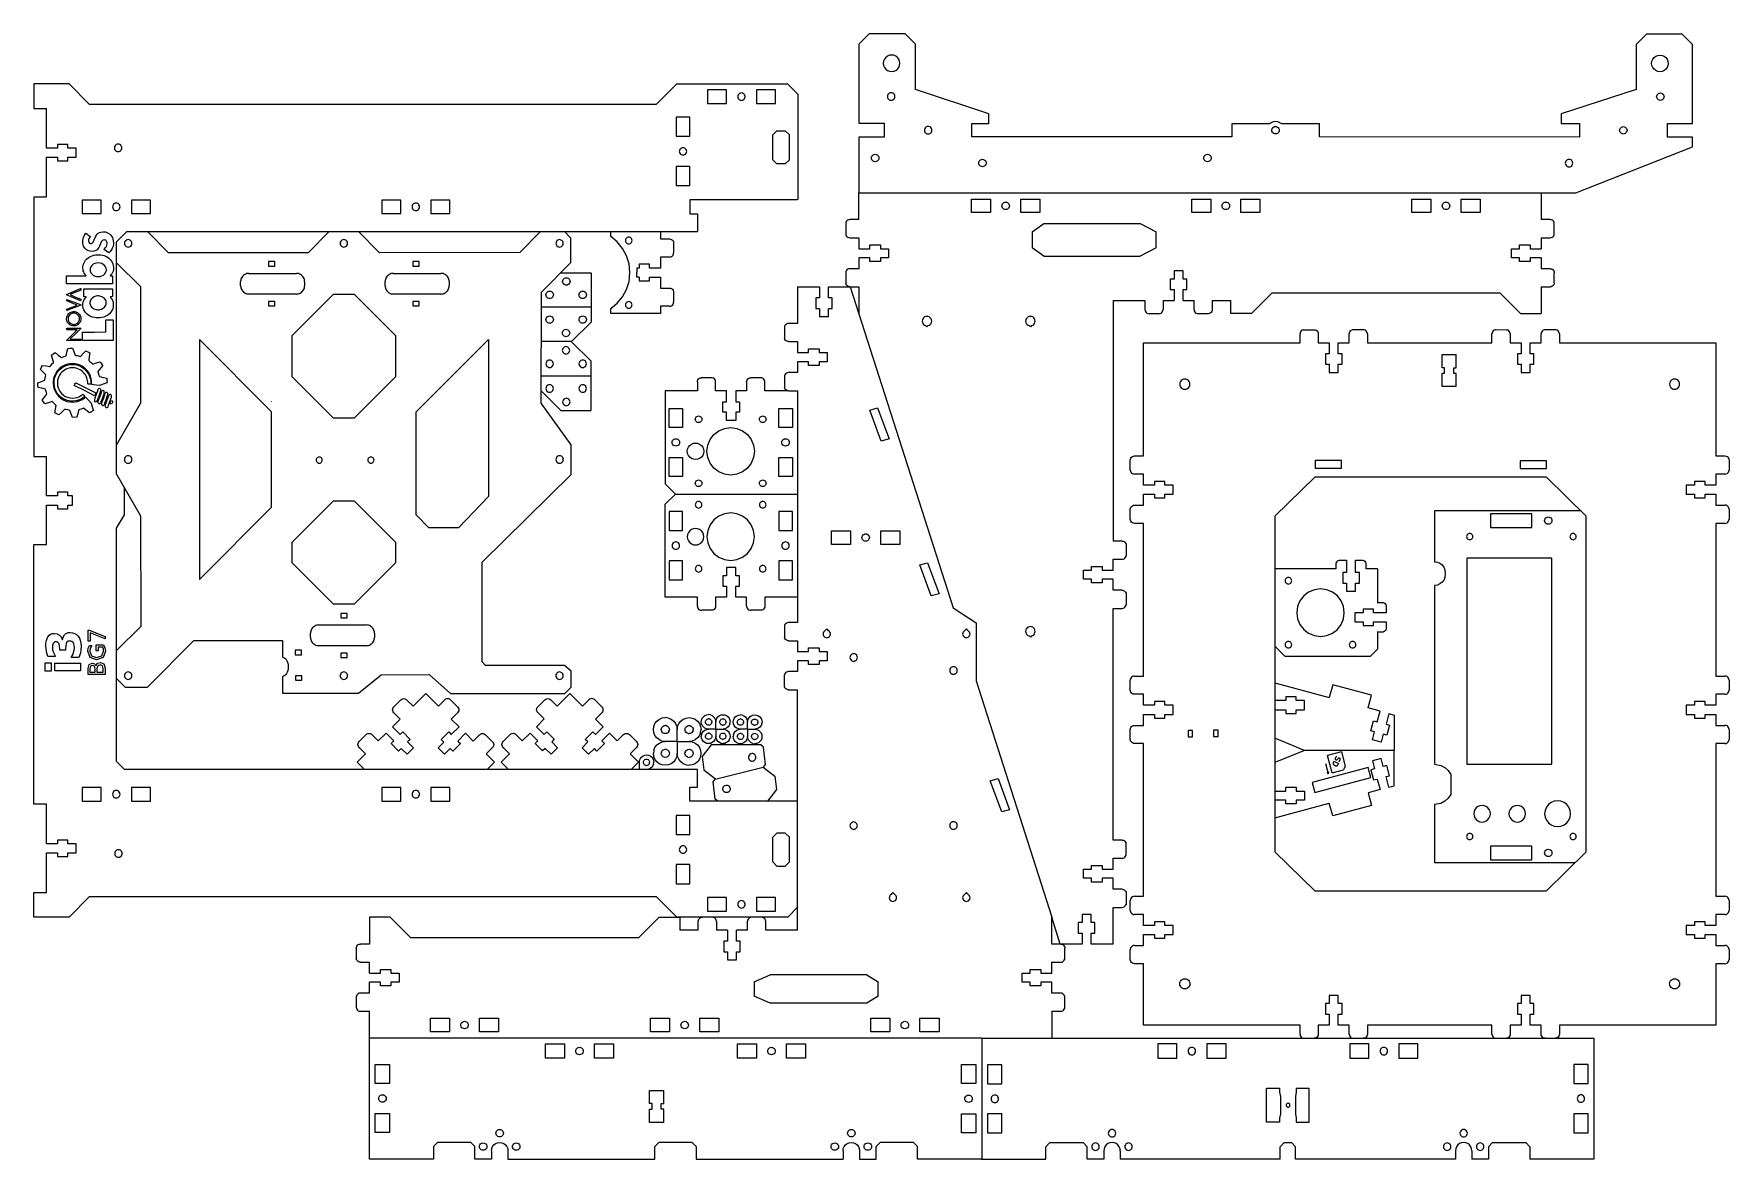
# Model space of a CAD drawing. Extents: x -217 to 602, y -128 to 416.
import ezdxf

# ---------------------------------------------------------------- set-up
doc = ezdxf.new("R2010")
doc.units = 0
doc.layers.add('Layer_1', color=7, linetype='CONTINUOUS')

msp = doc.modelspace()

# ---------------------------------------------------------------- linework, layer by layer
at = {"layer": 'Layer_1', "color": 5}
for p, q in [((186.580865, 416.358469), (181.569699, 411.357266)), ((181.569699, 411.357266), (181.569699, 373.147792)), ((203.915095, 416.358469), (186.580865, 416.358469)), ((208.926289, 411.357266), (203.915095, 416.358469)), ((208.923467, 389.535928), (208.926289, 411.357266)), ((562.350468, 416.297825), (557.339274, 411.296622)), ((557.339274, 411.296622), (557.339274, 389.521992)), ((579.684698, 416.297825), (562.350468, 416.297825)), ((584.695864, 411.296622), (579.684698, 416.297825)), ((584.695864, 373.087148), (584.695864, 411.296622)), ((244.397869, 377.786932), (208.923467, 389.535928)), ((557.339274, 389.521992), (521.18181, 377.788518)), ((244.397812, 373.085576), (244.397869, 377.786932)), ((521.18181, 377.788518), (521.18181, 373.087148)), ((181.569699, 373.147792), (193.792489, 373.147792)), ((193.792489, 373.147792), (193.792489, 366.446623)), ((236.228721, 366.528538), (236.239445, 373.085576)), ((236.239445, 373.085576), (244.397812, 373.085576)), ((361.921947, 372.939972), (361.919125, 366.642612)), ((380.082552, 372.940231), (361.921947, 372.939972)), ((380.951458, 373.410854), (380.082552, 372.940231)), ((381.9617, 373.828464), (380.951458, 373.410854)), ((383.045801, 373.970856), (381.9617, 373.828464)), ((384.129901, 373.828464), (383.045801, 373.970856)), ((385.140144, 373.410854), (384.129901, 373.828464)), ((386.004985, 372.939131), (385.140144, 373.410854)), ((404.347849, 372.939977), (386.004985, 372.939131)), ((404.347849, 366.644449), (404.347849, 372.939977)), ((521.18181, 373.087148), (530.047172, 373.087148)), ((530.047172, 373.087148), (530.047172, 366.499003)), ((572.473074, 366.385979), (572.473074, 373.087148)), ((572.473074, 373.087148), (584.695864, 373.087148)), ((181.569699, 366.446623), (181.56095, 339.55553)), ((193.792489, 366.446623), (181.569699, 366.446623)), ((361.919125, 366.642612), (236.228721, 366.528538)), ((530.047172, 366.499003), (404.347849, 366.644449)), ((584.695864, 366.385979), (572.473074, 366.385979)), ((584.695864, 361.684608), (584.695864, 366.385979)), ((181.562389, 326.587952), (181.562389, 339.551782)), ((511.45979, 339.512093), (511.45979, 326.58798)), ((61.643167, 318.327398), (61.622649, 320.756417)), ((85.615893, 320.732005), (85.661127, 317.255676)), ((175.280574, 325.1086), (175.212474, 319.801552)), ((175.212474, 319.801552), (175.280574, 319.284972)), ((175.480359, 325.589986), (175.280574, 325.1086)), ((175.798198, 326.003385), (175.480359, 325.589986)), ((176.212444, 326.320546), (175.798198, 326.003385)), ((176.69479, 326.519965), (176.212444, 326.320546)), ((177.212413, 326.587952), (176.69479, 326.519965)), ((181.562389, 326.587952), (177.212413, 326.587952)), ((515.809766, 326.58798), (511.45979, 326.58798)), ((516.32739, 326.519965), (515.809766, 326.58798)), ((516.809764, 326.320575), (516.32739, 326.519965)), ((517.223982, 326.003385), (516.809764, 326.320575)), ((517.541792, 325.589986), (517.223982, 326.003385)), ((517.741606, 325.1086), (517.541792, 325.589986)), ((517.809762, 324.591992), (517.741606, 325.1086)), ((517.741606, 319.284972), (517.809762, 319.801552)), ((517.809762, 319.801552), (517.809762, 324.591992)), ((64.748131, 315.765551), (61.643167, 318.327398)), ((67.309975, 312.660587), (64.748131, 315.765551)), ((69.244314, 309.096823), (67.309975, 312.660587)), ((85.661127, 317.255676), (90.002439, 317.255676)), ((90.008606, 317.255684), (90.525213, 317.187499)), ((90.525213, 317.187499), (91.006656, 316.987686)), ((91.006656, 316.987686), (91.420027, 316.669876)), ((91.420027, 316.669876), (91.737217, 316.255658)), ((91.737217, 316.255658), (91.936635, 315.77334)), ((91.936635, 315.77334), (92.00465, 315.255688)), ((92.00465, 315.255688), (92.00465, 310.455737)), ((175.280574, 319.284972), (175.480359, 318.803586)), ((175.480359, 318.803586), (175.798198, 318.390158)), ((175.798198, 318.390158), (176.212444, 318.072969)), ((176.212444, 318.072969), (176.69479, 317.873579)), ((176.69479, 317.873579), (177.212413, 317.805592)), ((177.212413, 317.805592), (181.562389, 317.805592)), ((181.562389, 317.805592), (181.562389, 312.516154)), ((181.562389, 312.516154), (186.862353, 312.516154)), ((186.862353, 314.312555), (191.962278, 314.312555)), ((186.862353, 312.516154), (186.862353, 314.312555)), ((191.962278, 314.312555), (191.962278, 312.516154)), ((191.962278, 312.516154), (195.912288, 312.516154)), ((195.912288, 312.516154), (195.912288, 308.124974)), ((497.109919, 308.124974), (497.109919, 312.516154)), ((497.109919, 312.516154), (501.059873, 312.516154)), ((501.059873, 312.516154), (501.059873, 314.312555)), ((501.059873, 314.312555), (506.159855, 314.312555)), ((506.159855, 314.312555), (506.159855, 312.516154)), ((506.159855, 312.516154), (511.45979, 312.516154)), ((511.45979, 317.805592), (515.809766, 317.805592)), ((511.45979, 317.805592), (511.45979, 312.516154)), ((515.809766, 317.805592), (516.32739, 317.873579)), ((516.32739, 317.873579), (516.809764, 318.072969)), ((516.809764, 318.072969), (517.223982, 318.390187)), ((517.223982, 318.390187), (517.541792, 318.803586)), ((517.541792, 318.803586), (517.741606, 319.284972)), ((70.466791, 305.158683), (69.244314, 309.096823)), ((70.89302, 300.930481), (70.466791, 305.158683)), ((80.377913, 304.955791), (75.28812, 304.955791)), ((75.28812, 304.955791), (75.28812, 303.155806)), ((80.377913, 303.155806), (80.377913, 304.955791)), ((90.008606, 308.45577), (85.667294, 308.45577)), ((85.667294, 308.45577), (85.667294, 303.155806)), ((90.008606, 308.45577), (90.525213, 308.523898)), ((90.525213, 308.523898), (91.006656, 308.723711)), ((91.006656, 308.723711), (91.420027, 309.041522)), ((91.420027, 309.041522), (91.737217, 309.455739)), ((91.737217, 309.455739), (91.936635, 309.938114)), ((91.936635, 309.938114), (92.00465, 310.455737)), ((186.862353, 308.124974), (181.562389, 308.124974)), ((181.562389, 308.124974), (181.562389, 302.835537)), ((186.862353, 306.328545), (186.862353, 308.124974)), ((191.962278, 306.328545), (186.862353, 306.328545)), ((191.962278, 308.124974), (191.962278, 306.328545)), ((195.912288, 308.124974), (191.962278, 308.124974)), ((501.059873, 308.124974), (497.109919, 308.124974)), ((501.059873, 306.328545), (501.059873, 308.124974)), ((506.159855, 306.328545), (501.059873, 306.328545)), ((506.159855, 308.124974), (506.159855, 306.328545)), ((511.45979, 308.124974), (506.159855, 308.124974)), ((511.45979, 308.124974), (511.45979, 302.835537)), ((37.496191, 300.851565), (52.065349, 300.851565)), ((52.084427, 300.880973), (52.084427, 276.993317)), ((69.244314, 292.764172), (70.466791, 296.702312)), ((70.466791, 296.702312), (70.89302, 300.930481)), ((75.28812, 303.155806), (74.168234, 303.155806)), ((74.168234, 303.155806), (74.168234, 300.955827)), ((74.168234, 298.75582), (74.168234, 300.955827)), ((75.28812, 298.75582), (74.168234, 298.75582)), ((75.28812, 298.75582), (75.28812, 296.955835)), ((75.28812, 296.955835), (80.377913, 296.955835)), ((85.667294, 303.155806), (80.377913, 303.155806)), ((80.377913, 296.955835), (80.377913, 298.75582)), ((80.377913, 298.75582), (85.667294, 298.75582)), ((85.667294, 298.75582), (85.667294, 293.455856)), ((175.280574, 301.356185), (175.212474, 296.049165)), ((175.212474, 296.049165), (175.280574, 295.532586)), ((175.480359, 301.837571), (175.280574, 301.356185)), ((175.480359, 295.051171), (175.280574, 295.532586)), ((175.798198, 302.25097), (175.480359, 301.837571)), ((176.212444, 302.56816), (175.798198, 302.25097)), ((176.69479, 302.76755), (176.212444, 302.56816)), ((177.212413, 302.835537), (176.69479, 302.76755)), ((181.562389, 302.835537), (177.212413, 302.835537)), ((333.961232, 297.795669), (332.161247, 297.795669)), ((332.161247, 297.795669), (332.161247, 292.705876)), ((338.361189, 301.737777), (333.961232, 301.737777)), ((333.961232, 301.737777), (333.961232, 297.795669)), ((338.361189, 297.795669), (338.361189, 301.737777)), ((340.161146, 297.795669), (338.361189, 297.795669)), ((340.161146, 292.705876), (340.161146, 297.795669)), ((515.809766, 302.835537), (511.45979, 302.835537)), ((515.809766, 302.835537), (516.32739, 302.76755)), ((516.32739, 302.76755), (516.809764, 302.56816)), ((516.809764, 302.56816), (517.223982, 302.25097)), ((517.223982, 302.25097), (517.541792, 301.837571)), ((517.541792, 301.837571), (517.741606, 301.356185)), ((517.741606, 295.532586), (517.541792, 295.051171)), ((517.741606, 301.356185), (517.809762, 300.839577)), ((517.809762, 296.049165), (517.741606, 295.532586)), ((517.809762, 296.049165), (517.809762, 300.839577)), ((64.748131, 286.095444), (67.309975, 289.200408)), ((67.309975, 289.200408), (69.244314, 292.764172)), ((85.667294, 293.455856), (90.008606, 293.455856)), ((90.008606, 293.455856), (90.525213, 293.387728)), ((90.525213, 293.387728), (91.006656, 293.187914)), ((91.006656, 293.187914), (91.420027, 292.870104)), ((91.420027, 292.870104), (91.737217, 292.455886)), ((91.737217, 292.455886), (91.936635, 291.973512)), ((91.936635, 291.973512), (92.00465, 291.455888)), ((92.00465, 291.455888), (92.00465, 286.655937)), ((151.922057, 294.041775), (151.922057, 276.344579)), ((151.922057, 294.041775), (162.521985, 294.041775)), ((162.521985, 288.752394), (160.722, 288.752394)), ((160.722, 288.752394), (160.722, 283.662573)), ((162.521985, 294.041775), (162.521985, 288.752394)), ((166.921942, 288.752394), (166.921942, 294.041775)), ((166.921942, 294.041775), (177.430176, 294.041775)), ((168.721927, 288.752394), (166.921942, 288.752394)), ((168.721927, 283.662573), (168.721927, 288.752394)), ((175.798198, 294.637772), (175.480359, 295.051171)), ((176.212444, 294.320582), (175.798198, 294.637772)), ((176.69479, 294.121192), (176.212444, 294.320582)), ((177.212413, 294.053177), (176.69479, 294.121192)), ((177.212413, 294.053177), (181.562389, 294.053177)), ((181.562389, 294.053177), (181.562389, 281.129064)), ((304.461446, 287.416467), (319.861297, 287.416467)), ((304.461446, 287.416467), (304.461446, 171.14935)), ((319.861297, 287.416467), (319.861297, 283.075156)), ((328.66124, 287.416467), (333.961232, 287.416467)), ((328.66124, 287.416467), (328.66124, 283.075156)), ((332.161247, 292.705876), (333.961232, 292.705876)), ((333.961232, 292.705876), (333.961232, 287.416467)), ((338.361189, 287.416467), (338.361189, 292.705876)), ((338.361189, 292.705876), (340.161146, 292.705876)), ((338.361189, 287.416467), (343.661125, 287.416467)), ((343.661125, 283.075156), (343.661125, 287.416467)), ((352.461068, 287.416467), (361.404239, 287.416467)), ((352.461068, 287.416467), (352.461068, 283.075156)), ((361.404239, 281.129064), (361.404239, 287.416467)), ((371.40419, 281.129064), (381.404114, 291.109063)), ((381.404114, 291.109063), (491.459943, 291.109063)), ((491.459943, 291.109063), (501.459895, 281.129064)), ((511.45979, 294.053177), (515.809766, 294.053177)), ((511.45979, 294.053177), (511.45979, 281.129064)), ((516.32739, 294.121192), (515.809766, 294.053177)), ((516.809764, 294.320582), (516.32739, 294.121192)), ((517.223982, 294.6378), (516.809764, 294.320582)), ((517.541792, 295.051171), (517.223982, 294.6378)), ((61.643731, 283.534357), (64.748131, 286.095444)), ((61.644296, 281.179613), (61.643731, 283.534357)), ((85.647284, 281.179613), (61.644296, 281.179613)), ((85.667322, 284.655941), (85.647284, 281.179613)), ((90.008634, 284.655941), (85.667322, 284.655941)), ((90.008606, 284.655941), (90.525213, 284.724098)), ((90.525213, 284.724098), (91.006656, 284.923883)), ((91.006656, 284.923883), (91.420027, 285.241722)), ((91.420027, 285.241722), (91.737217, 285.655939)), ((91.737217, 285.655939), (91.936635, 286.138285)), ((91.936635, 286.138285), (92.00465, 286.655937)), ((160.722, 283.662573), (162.521985, 283.662573)), ((162.521985, 283.662573), (162.521985, 279.720493)), ((162.521985, 279.720493), (166.921942, 279.720493)), ((166.921942, 283.662573), (168.721927, 283.662573)), ((166.921942, 279.720493), (166.921942, 283.662573)), ((319.861297, 283.075156), (319.929482, 282.558548)), ((319.929482, 282.558548), (320.129267, 282.077161)), ((320.129267, 282.077161), (320.447134, 281.663762)), ((320.447134, 281.663762), (320.861295, 281.346573)), ((320.861295, 281.346573), (321.343669, 281.147183)), ((321.343669, 281.147183), (321.861321, 281.079167)), ((326.661272, 281.079167), (321.861321, 281.079167)), ((326.661272, 281.079167), (327.178924, 281.147183)), ((327.178924, 281.147183), (327.661242, 281.346573)), ((327.661242, 281.346573), (328.075459, 281.663762)), ((328.075459, 281.663762), (328.393298, 282.077161)), ((328.393298, 282.077161), (328.593111, 282.558548)), ((328.593111, 282.558548), (328.66124, 283.075156)), ((343.661125, 283.075156), (343.729282, 282.558548)), ((343.729282, 282.558548), (343.929067, 282.077161)), ((343.929067, 282.077161), (344.246906, 281.663762)), ((344.246906, 281.663762), (344.661123, 281.346573)), ((344.661123, 281.346573), (345.143469, 281.147183)), ((345.143469, 281.147183), (345.661121, 281.079167)), ((350.4611, 281.079167), (345.661121, 281.079167)), ((350.978724, 281.147183), (350.4611, 281.079167)), ((351.46107, 281.346573), (350.978724, 281.147183)), ((351.875288, 281.663762), (351.46107, 281.346573)), ((352.193126, 282.077161), (351.875288, 281.663762)), ((352.392883, 282.558548), (352.193126, 282.077161)), ((352.461068, 283.075156), (352.392883, 282.558548)), ((371.40419, 281.129064), (361.404239, 281.129064)), ((501.459895, 281.129064), (511.45979, 281.129064)), ((52.115302, 277.024362), (42.634696, 267.562636)), ((145.640298, 274.86517), (145.572113, 274.34859)), ((145.572113, 274.34859), (145.572113, 269.558179)), ((145.840055, 275.346585), (145.640298, 274.86517)), ((146.157894, 275.759984), (145.840055, 275.346585)), ((146.572111, 276.077173), (146.157894, 275.759984)), ((147.054485, 276.276563), (146.572111, 276.077173)), ((147.572109, 276.344579), (147.054485, 276.276563)), ((151.922057, 276.344579), (147.572109, 276.344579)), ((52.110307, 258.08838), (42.629672, 267.550134)), ((145.572113, 269.558179), (145.640298, 269.041571)), ((145.840055, 268.560184), (145.640298, 269.041571)), ((146.157894, 268.146785), (145.840055, 268.560184)), ((146.572111, 267.829596), (146.157894, 268.146785)), ((147.054485, 267.630206), (146.572111, 267.829596)), ((147.572109, 267.56219), (147.054485, 267.630206)), ((147.572109, 267.56219), (151.922057, 267.56219)), ((151.922057, 267.56219), (151.922057, 262.272781)), ((151.922057, 262.272781), (157.222049, 262.272781)), ((157.222049, 262.272781), (157.222049, 264.069154)), ((157.222049, 264.069154), (162.321974, 264.069154)), ((162.321974, 264.069154), (162.321974, 262.272781)), ((162.321974, 262.272781), (166.271928, 262.272781)), ((166.271928, 262.272781), (166.271928, 257.881573)), ((52.079404, 234.231768), (52.079404, 258.119452)), ((157.222049, 257.881573), (151.922057, 257.881573)), ((151.922057, 257.881573), (151.922057, 252.592164)), ((157.222049, 256.085172), (157.222049, 257.881573)), ((162.321974, 256.085172), (157.222049, 256.085172)), ((162.321974, 257.881573), (162.321974, 256.085172)), ((166.271928, 257.881573), (162.321974, 257.881573)), ((-42.467421, 250.578678), (-42.467421, 250.508376)), ((103.529189, 248.147297), (103.597346, 248.663904)), ((103.529189, 248.147297), (103.529189, 243.805985)), ((103.597346, 248.663904), (103.797131, 249.145319)), ((103.797131, 249.145319), (104.11497, 249.55869)), ((104.11497, 249.55869), (104.529187, 249.87588)), ((104.529187, 249.87588), (105.011533, 250.07527)), ((105.011533, 250.07527), (105.529185, 250.143313)), ((110.329136, 250.143313), (105.529185, 250.143313)), ((110.84676, 250.07527), (110.329136, 250.143313)), ((111.329134, 249.87588), (110.84676, 250.07527)), ((111.743323, 249.55869), (111.329134, 249.87588)), ((112.061162, 249.145319), (111.743323, 249.55869)), ((112.260975, 248.663904), (112.061162, 249.145319)), ((112.329132, 248.147297), (112.260975, 248.663904)), ((112.329132, 243.805985), (112.329132, 248.147297)), ((127.329017, 248.147297), (127.397146, 248.663904)), ((127.329017, 248.147297), (127.329017, 243.805985)), ((127.397146, 248.663904), (127.596959, 249.145319)), ((127.596959, 249.145319), (127.91477, 249.55869)), ((127.91477, 249.55869), (128.328987, 249.87588)), ((128.328987, 249.87588), (128.811361, 250.07527)), ((128.811361, 250.07527), (129.328985, 250.143313)), ((134.128964, 250.143313), (129.328985, 250.143313)), ((134.646588, 250.07527), (134.128964, 250.143313)), ((135.128906, 249.87588), (134.646588, 250.07527)), ((135.543152, 249.55869), (135.128906, 249.87588)), ((135.860962, 249.145319), (135.543152, 249.55869)), ((136.060775, 248.663904), (135.860962, 249.145319)), ((136.128904, 248.147297), (136.060775, 248.663904)), ((136.128904, 243.805985), (136.128904, 248.147297)), ((145.640298, 251.112783), (145.572113, 250.596176)), ((145.572113, 250.596176), (145.572113, 245.805764)), ((145.840055, 251.59417), (145.640298, 251.112783)), ((146.157894, 252.007541), (145.840055, 251.59417)), ((146.572111, 252.324758), (146.157894, 252.007541)), ((147.054485, 252.524177), (146.572111, 252.324758)), ((147.572109, 252.592164), (147.054485, 252.524177)), ((151.922057, 252.592164), (147.572109, 252.592164)), ((37.492946, 234.276755), (28.057097, 243.693833)), ((103.529189, 243.805985), (87.904323, 243.805985)), ((87.904323, 243.805985), (87.904323, 198.895963)), ((117.629096, 243.805985), (112.329132, 243.805985)), ((115.829083, 238.516576), (117.629096, 238.516576)), ((115.829083, 233.426783), (115.829083, 238.516576)), ((117.629096, 238.516576), (117.629096, 243.805985)), ((127.329017, 243.805985), (122.029053, 243.805985)), ((122.029053, 243.805985), (122.029053, 238.516576)), ((122.029053, 238.516576), (123.829039, 238.516576)), ((123.829039, 238.516576), (123.829039, 233.426783)), ((145.572113, 245.805764), (145.640298, 245.289156)), ((145.840055, 244.807741), (145.640298, 245.289156)), ((146.157894, 244.39437), (145.840055, 244.807741)), ((146.572111, 244.077153), (146.157894, 244.39437)), ((147.054485, 243.877763), (146.572111, 244.077153)), ((147.572109, 243.809747), (147.054485, 243.877763)), ((147.572109, 243.809747), (151.922057, 243.809747)), ((37.491168, 234.261204), (52.060297, 234.261204)), ((117.629096, 233.426783), (115.829083, 233.426783)), ((117.629096, 229.484675), (117.629096, 233.426783)), ((122.029053, 233.426783), (122.029053, 229.484675)), ((123.829039, 233.426783), (122.029053, 233.426783)), ((122.029053, 229.484675), (117.629096, 229.484675)), ((87.904323, 198.895963), (92.904285, 193.905964)), ((87.902996, 188.916359), (92.902958, 193.906359)), ((87.902996, 144.006309), (87.902996, 188.916359)), ((308.811394, 171.14935), (304.461446, 171.14935)), ((308.811394, 171.14935), (309.329018, 171.081334)), ((309.329018, 171.081334), (309.811392, 170.881916)), ((309.811392, 170.881916), (310.225609, 170.564727)), ((310.225609, 170.564727), (310.543448, 170.151356)), ((310.543448, 170.151356), (310.743205, 169.669941)), ((310.743205, 169.669941), (310.81139, 169.153333)), ((310.81139, 164.36295), (310.743205, 163.846342)), ((310.81139, 169.153333), (310.81139, 164.36295)), ((117.627741, 158.327619), (117.627741, 154.385511)), ((122.027727, 158.327619), (117.627741, 158.327619)), ((122.027727, 154.385511), (122.027727, 158.327619)), ((290.111575, 152.686316), (290.111575, 157.077524)), ((290.111575, 157.077524), (294.061529, 157.077524)), ((294.061529, 158.873953), (299.161454, 158.873953)), ((294.061529, 157.077524), (294.061529, 158.873953)), ((299.161454, 158.873953), (299.161454, 157.077524)), ((299.161454, 157.077524), (304.461446, 157.077524)), ((304.461446, 157.077524), (304.461446, 162.366933)), ((304.461446, 162.366933), (308.811394, 162.366933)), ((308.811394, 162.366933), (309.329018, 162.434949)), ((309.329018, 162.434949), (309.811392, 162.634339)), ((309.811392, 162.634339), (310.225609, 162.951556)), ((310.225609, 162.951556), (310.543448, 163.364927)), ((310.543448, 163.364927), (310.743205, 163.846342)), ((412.35218, 157.685008), (382.752402, 157.685008)), ((412.354974, 159.967703), (412.423017, 160.485355)), ((412.354974, 157.661072), (412.354974, 159.967703)), ((412.423017, 160.485355), (412.622379, 160.967701)), ((412.622379, 160.967701), (412.939597, 161.381918)), ((412.939597, 161.381918), (413.352968, 161.699729)), ((413.352968, 161.699729), (413.834382, 161.899542)), ((413.834382, 161.899542), (414.35099, 161.967671)), ((414.35099, 161.967671), (417.349009, 161.971057)), ((417.35296, 155.891398), (415.552975, 155.891398)), ((415.552975, 155.891398), (415.552975, 150.801605)), ((417.349009, 161.971057), (417.35296, 155.891398)), ((421.74445, 161.977435), (424.730079, 161.980258)), ((421.752917, 155.891398), (421.74445, 161.977435)), ((423.55293, 155.891398), (421.752917, 155.891398)), ((423.55293, 150.801605), (423.55293, 155.891398)), ((424.730079, 161.980258), (425.246659, 161.912101)), ((425.246659, 161.912101), (425.728102, 161.712316)), ((425.728102, 161.712316), (426.141473, 161.394477)), ((426.141473, 161.394477), (426.45869, 160.98026)), ((426.45869, 160.98026), (426.658052, 160.497914)), ((426.658052, 160.497914), (426.726096, 159.980262)), ((426.726096, 159.980262), (426.726096, 157.660931)), ((432.252007, 157.685008), (426.75206, 157.685008)), ((432.252007, 157.685008), (432.252007, 141.477465)), ((115.827756, 154.385511), (115.827756, 149.29569)), ((117.627741, 154.385511), (115.827756, 154.385511)), ((115.827756, 149.29569), (117.627741, 149.29569)), ((117.627741, 149.29569), (117.627741, 144.006309)), ((123.827712, 154.385511), (122.027727, 154.385511)), ((122.027727, 149.29569), (123.827712, 149.29569)), ((122.027727, 144.006309), (122.027727, 149.29569)), ((123.827712, 149.29569), (123.827712, 154.385511)), ((294.061529, 152.686316), (290.111575, 152.686316)), ((294.061529, 150.889915), (294.061529, 152.686316)), ((299.161454, 150.889915), (294.061529, 150.889915)), ((299.161454, 152.686316), (299.161454, 150.889915)), ((304.461446, 152.686316), (299.161454, 152.686316)), ((304.461446, 147.396935), (304.461446, 152.686316)), ((415.552975, 150.801605), (417.35296, 150.801605)), ((417.35296, 150.801605), (417.35296, 146.859497)), ((421.752917, 146.859497), (421.752917, 150.801605)), ((421.752917, 150.801605), (423.55293, 150.801605)), ((103.527863, 144.006309), (87.902996, 144.006309)), ((103.527863, 139.664997), (103.527863, 144.006309)), ((103.527863, 139.664997), (103.596019, 139.14839)), ((112.327777, 139.664997), (112.259649, 139.14839)), ((117.627741, 144.006309), (112.327777, 144.006309)), ((112.327777, 144.006309), (112.327777, 139.664997)), ((127.327691, 144.006309), (122.027727, 144.006309)), ((127.327691, 139.664997), (127.327691, 144.006309)), ((127.327691, 139.664997), (127.395819, 139.14839)), ((136.127606, 139.664997), (136.059421, 139.14839)), ((151.916217, 143.992565), (136.113833, 143.992565)), ((136.127606, 144.006309), (136.127606, 139.664997)), ((308.811394, 147.396935), (304.461446, 147.396935)), ((308.811394, 147.396935), (309.329018, 147.32892)), ((309.329018, 147.32892), (309.811392, 147.129501)), ((309.811392, 147.129501), (310.225609, 146.812312)), ((310.225609, 146.812312), (310.543448, 146.398913)), ((310.225609, 139.199113), (310.543448, 139.612512)), ((310.543448, 146.398913), (310.743205, 145.917526)), ((310.543448, 139.612512), (310.743205, 140.093927)), ((310.743205, 145.917526), (310.81139, 145.400918)), ((310.81139, 140.610535), (310.743205, 140.093927)), ((310.81139, 145.400918), (310.81139, 140.610535)), ((417.35296, 146.859497), (421.752917, 146.859497)), ((432.239984, 141.488065), (434.546615, 141.488065)), ((434.546615, 141.488065), (435.064267, 141.420022)), ((435.064267, 141.420022), (435.546613, 141.22066)), ((435.546613, 141.22066), (435.96083, 140.903442)), ((435.96083, 140.903442), (436.278641, 140.490071)), ((436.278641, 140.490071), (436.478454, 140.008656)), ((436.478454, 140.008656), (436.546583, 139.492049)), ((436.546583, 139.492049), (436.549969, 136.49403)), ((103.596019, 139.14839), (103.795805, 138.666975)), ((103.795805, 138.666975), (104.113643, 138.253604)), ((104.113643, 138.253604), (104.527861, 137.936386)), ((104.527861, 137.936386), (105.010207, 137.736996)), ((105.010207, 137.736996), (105.527859, 137.668981)), ((110.32781, 137.668981), (105.527859, 137.668981)), ((110.845433, 137.736996), (110.32781, 137.668981)), ((111.327808, 137.936386), (110.845433, 137.736996)), ((111.742025, 138.253604), (111.327808, 137.936386)), ((112.059836, 138.666975), (111.742025, 138.253604)), ((112.259649, 139.14839), (112.059836, 138.666975)), ((127.395819, 139.14839), (127.595633, 138.666975)), ((127.595633, 138.666975), (127.913443, 138.253604)), ((127.913443, 138.253604), (128.327661, 137.936386)), ((128.327661, 137.936386), (128.810035, 137.736996)), ((128.810035, 137.736996), (129.327659, 137.668981)), ((134.12761, 137.668981), (129.327659, 137.668981)), ((134.645262, 137.736996), (134.12761, 137.668981)), ((135.127579, 137.936386), (134.645262, 137.736996)), ((135.541797, 138.253604), (135.127579, 137.936386)), ((135.859607, 138.666975), (135.541797, 138.253604)), ((136.059421, 139.14839), (135.859607, 138.666975)), ((146.157894, 131.182224), (145.840055, 130.768825)), ((146.572111, 131.499414), (146.157894, 131.182224)), ((147.054485, 131.698804), (146.572111, 131.499414)), ((147.572109, 131.766848), (147.054485, 131.698804)), ((151.922057, 131.766848), (147.572109, 131.766848)), ((304.461446, 26.571562), (304.461446, 138.61449)), ((304.461446, 138.61449), (308.811394, 138.61449)), ((308.811394, 138.61449), (309.329018, 138.682534)), ((309.329018, 138.682534), (309.811392, 138.881924)), ((309.811392, 138.881924), (310.225609, 139.199113)), ((425.380517, 136.490079), (421.438409, 136.490079)), ((421.438409, 136.490079), (421.438409, 132.090122)), ((421.438409, 132.090122), (425.380517, 132.090122)), ((430.47031, 138.290064), (425.380517, 138.290064)), ((425.380517, 138.290064), (425.380517, 136.490079)), ((425.380517, 132.090122), (425.380517, 130.290108)), ((430.47031, 136.490079), (430.47031, 138.290064)), ((436.549969, 136.49403), (430.47031, 136.490079)), ((430.47031, 132.090122), (436.556348, 132.098588)), ((430.47031, 130.290108), (430.47031, 132.090122)), ((436.556348, 132.098588), (436.55917, 129.11296)), ((145.640298, 130.28741), (145.572113, 129.770803)), ((145.572113, 129.770803), (145.572113, 124.980419)), ((145.572113, 124.980419), (145.640298, 124.463811)), ((145.840055, 130.768825), (145.640298, 130.28741)), ((145.840055, 123.982425), (145.640298, 124.463811)), ((146.157894, 123.569026), (145.840055, 123.982425)), ((146.572111, 123.251836), (146.157894, 123.569026)), ((147.054485, 123.052418), (146.572111, 123.251836)), ((147.572109, 122.984402), (147.054485, 123.052418)), ((147.572109, 122.984402), (151.922057, 122.984402)), ((151.922057, 122.984402), (151.922057, 117.695022)), ((425.380517, 130.290108), (430.47031, 130.290108)), ((434.559174, 127.116943), (432.239843, 127.116943)), ((432.252007, 127.106258), (432.252007, 118.822838)), ((435.076826, 127.184987), (434.559174, 127.116943)), ((435.559172, 127.384348), (435.076826, 127.184987)), ((435.973389, 127.701566), (435.559172, 127.384348)), ((436.291228, 128.114937), (435.973389, 127.701566)), ((436.491013, 128.59638), (436.291228, 128.114937)), ((436.55917, 129.11296), (436.491013, 128.59638)), ((151.922057, 117.695022), (157.222049, 117.695022)), ((157.222049, 117.695022), (157.222049, 119.491423)), ((157.222049, 119.491423), (162.321974, 119.491423)), ((162.321974, 119.491423), (162.321974, 117.695022)), ((162.321974, 117.695022), (166.271928, 117.695022)), ((166.271928, 117.695022), (166.271928, 113.303813)), ((387.752364, 115.32983), (382.752402, 120.319858)), ((428.752056, 115.32983), (387.752364, 115.32983)), ((432.252007, 118.822838), (428.752056, 115.32983)), ((145.840055, 107.01641), (145.640298, 106.534996)), ((146.157894, 107.429781), (145.840055, 107.01641)), ((146.572111, 107.746999), (146.157894, 107.429781)), ((147.054485, 107.946389), (146.572111, 107.746999)), ((147.572109, 108.014404), (147.054485, 107.946389)), ((151.922057, 108.014404), (147.572109, 108.014404)), ((151.922057, 113.303813), (151.922057, 108.014404)), ((157.222049, 113.303813), (151.922057, 113.303813)), ((157.222049, 111.507384), (157.222049, 113.303813)), ((162.321974, 111.507384), (157.222049, 111.507384)), ((166.271928, 113.303813), (162.321974, 113.303813)), ((162.321974, 113.303813), (162.321974, 111.507384)), ((145.572113, 106.018388), (145.640298, 106.534996)), ((145.572113, 101.228004), (145.572113, 106.018388)), ((145.640298, 100.711396), (145.572113, 101.228004)), ((145.840055, 100.229982), (145.640298, 100.711396)), ((146.157894, 99.816611), (145.840055, 100.229982)), ((146.572111, 99.499421), (146.157894, 99.816611)), ((147.054485, 99.300003), (146.572111, 99.499421)), ((147.572109, 99.231988), (147.054485, 99.300003)), ((147.572109, 99.231988), (151.922057, 99.231988)), ((382.649524, 102.595766), (409.008687, 95.525732)), ((410.652682, 101.64479), (409.00854, 95.52562)), ((429.388174, 96.610764), (410.652682, 101.64479)), ((-43.786623, 90.107153), (-43.587501, 90.588854)), ((-43.587501, 90.588854), (-43.270378, 91.002325)), ((-39.883045, 94.389657), (-43.270378, 91.002325)), ((-39.883045, 94.389657), (-39.469574, 94.70678)), ((-39.469574, 94.70678), (-38.987893, 94.905882)), ((-38.987893, 94.905882), (-38.47085, 94.973434)), ((-38.47085, 94.973434), (-37.953647, 94.904845)), ((-37.953647, 94.904845), (-37.471567, 94.704784)), ((-37.471567, 94.704784), (-37.057478, 94.386844)), ((-33.98158, 91.310946), (-37.057478, 94.386844)), ((-33.98158, 91.310946), (-27.842039, 97.450488)), ((-27.842039, 97.450488), (-21.690264, 91.298713)), ((-18.620493, 94.368484), (-21.690264, 91.298713)), ((-18.207022, 94.685567), (-18.620493, 94.368484)), ((-17.725341, 94.884709), (-18.207022, 94.685567)), ((-17.208298, 94.95226), (-17.725341, 94.884709)), ((-16.691095, 94.883671), (-17.208298, 94.95226)), ((-16.209015, 94.683571), (-16.691095, 94.883671)), ((-15.794905, 94.36565), (-16.209015, 94.683571)), ((-12.400827, 90.971572), (-15.794905, 94.36565)), ((-12.400827, 90.971572), (-12.082886, 90.557443)), ((-12.082886, 90.557443), (-11.882806, 90.075383)), ((25.856556, 90.134952), (26.055678, 90.616652)), ((26.055678, 90.616652), (26.372801, 91.030124)), ((29.760133, 94.417457), (26.372801, 91.030124)), ((29.760133, 94.417457), (30.173605, 94.734579)), ((30.173605, 94.734579), (30.655285, 94.933681)), ((30.655285, 94.933681), (31.172328, 95.001234)), ((31.172328, 95.001234), (31.689531, 94.932642)), ((31.689531, 94.932642), (32.171612, 94.732584)), ((32.171612, 94.732584), (32.585702, 94.414643)), ((35.6616, 91.338746), (32.585702, 94.414643)), ((35.6616, 91.338746), (41.801141, 97.478287)), ((41.801141, 97.478287), (47.952914, 91.326511)), ((51.022687, 94.396282), (47.952914, 91.326511)), ((51.436157, 94.713364), (51.022687, 94.396282)), ((51.917837, 94.912509), (51.436157, 94.713364)), ((52.434882, 94.980059), (51.917837, 94.912509)), ((52.952086, 94.91147), (52.434882, 94.980059)), ((53.434163, 94.711369), (52.952086, 94.91147)), ((53.848274, 94.393448), (53.434163, 94.711369)), ((57.242352, 90.999371), (53.848274, 94.393448)), ((57.242352, 90.999371), (57.560292, 90.585241)), ((57.560292, 90.585241), (57.760373, 90.103182)), ((387.961638, 94.021544), (382.655253, 94.029164)), ((393.061647, 95.82153), (387.961638, 95.82153)), ((387.961638, 95.82153), (387.961638, 94.021544)), ((393.061647, 94.021544), (393.061647, 95.82153)), ((397.011629, 94.021544), (393.061647, 94.021544)), ((397.011629, 89.621531), (397.011629, 94.021544)), ((433.579851, 88.924131), (427.743778, 90.492186)), ((427.744032, 90.491622), (429.388174, 96.610764)), ((-40.191687, 85.10084), (-43.931864, 81.360663)), ((-43.854174, 89.59011), (-43.786603, 90.107173)), ((-43.785565, 89.072927), (-43.854174, 89.59011)), ((-43.585505, 88.590847), (-43.785565, 89.072927)), ((-43.267584, 88.176737), (-43.585505, 88.590847)), ((-43.267584, 88.176737), (-40.191687, 85.10084)), ((-15.467765, 85.076214), (-12.397994, 88.145985)), ((-11.720124, 81.328573), (-15.467765, 85.076214)), ((-12.080911, 88.559456), (-12.397994, 88.145985)), ((-11.881769, 89.041137), (-12.080911, 88.559456)), ((-11.882806, 90.075383), (-11.814217, 89.55818)), ((-11.814217, 89.55818), (-11.881769, 89.041137)), ((29.451492, 85.128638), (25.711315, 81.388462)), ((25.789005, 89.61791), (25.856576, 90.134972)), ((25.857614, 89.100726), (25.789005, 89.61791)), ((26.057674, 88.618646), (25.857614, 89.100726)), ((26.375595, 88.204535), (26.057674, 88.618646)), ((26.375595, 88.204535), (29.451492, 85.128638)), ((54.175414, 85.104014), (57.245185, 88.173784)), ((57.923055, 81.356373), (54.175414, 85.104014)), ((57.562267, 88.587254), (57.245185, 88.173784)), ((57.761409, 89.068937), (57.562267, 88.587254)), ((57.760373, 90.103182), (57.828962, 89.585979)), ((57.828962, 89.585979), (57.761409, 89.068937)), ((82.433301, 81.531851), (83.008526, 82.922698)), ((83.008526, 82.922444), (83.923378, 84.116809)), ((83.923378, 84.116809), (85.115569, 85.033241)), ((85.115569, 85.033495), (86.503905, 85.609341)), ((86.503905, 85.609341), (87.993587, 85.805711)), ((89.483382, 85.608946), (87.993587, 85.805711)), ((89.483382, 85.608946), (90.871435, 85.032648)), ((90.871435, 85.032648), (92.063457, 84.115821)), ((92.063457, 84.115821), (92.977942, 82.921344)), ((92.977942, 82.921344), (93.5528, 81.530129)), ((93.938937, 81.529201), (94.515376, 82.917345)), ((94.515376, 82.917345), (95.432062, 84.109364)), ((95.432062, 84.109364), (96.626511, 85.023854)), ((96.626511, 85.023854), (98.017556, 85.598783)), ((98.017556, 85.598783), (99.510427, 85.794558)), ((99.510427, 85.794558), (101.003128, 85.598244)), ((101.003128, 85.598244), (102.393976, 85.023036)), ((102.393722, 85.023036), (103.588086, 84.108184)), ((103.588086, 84.108184), (104.504518, 82.91599)), ((104.504772, 82.91599), (105.080618, 81.527657)), ((105.410624, 83.736131), (105.529369, 84.638959)), ((105.529039, 82.833132), (105.410624, 83.736131)), ((105.876784, 81.991771), (105.529039, 82.833132)), ((105.529369, 84.638959), (105.877278, 85.480236)), ((106.429917, 81.269311), (105.876784, 81.991771)), ((105.877278, 85.480066), (106.430628, 86.202471)), ((106.430628, 86.202471), (107.151726, 86.756783)), ((107.151726, 86.756924), (107.991461, 87.105243)), ((107.991461, 87.105243), (108.892498, 87.224002)), ((109.7936, 87.105017), (108.892498, 87.224002)), ((109.7936, 87.105017), (110.633169, 86.756445)), ((110.633169, 86.756445), (111.354159, 86.201878)), ((111.354159, 86.201878), (111.907289, 85.479417)), ((111.907289, 85.479417), (112.254984, 84.637943)), ((112.254984, 84.637943), (112.384812, 83.737937)), ((112.398528, 83.730331), (112.523157, 84.631255)), ((112.523129, 84.631238), (112.871786, 85.470857)), ((112.871786, 85.470857), (113.42624, 86.191845)), ((113.42624, 86.191845), (114.148701, 86.744978)), ((114.148701, 86.744978), (114.990062, 87.092724)), ((114.990062, 87.092724), (115.89306, 87.211138)), ((115.89306, 87.211138), (116.795889, 87.092393)), ((116.795889, 87.092393), (117.637165, 86.744484)), ((117.636996, 86.744484), (118.3594, 86.191134)), ((118.913374, 81.988594), (118.358807, 81.267603)), ((118.3594, 86.191134), (118.913712, 85.470036)), ((119.261946, 82.828162), (118.913374, 81.988594)), ((118.913854, 85.470036), (119.262172, 84.630301)), ((119.261946, 82.828162), (119.380931, 83.729264)), ((119.262172, 84.630301), (119.380931, 83.729264)), ((120.774943, 83.671016), (120.893688, 84.573845)), ((120.893357, 82.768018), (120.774943, 83.671016)), ((121.241103, 81.926657), (120.893357, 82.768018)), ((120.893688, 84.573845), (121.241597, 85.415121)), ((121.241597, 85.414952), (121.794947, 86.137356)), ((121.794947, 86.137356), (122.516045, 86.691669)), ((122.516045, 86.69181), (123.35578, 87.040129)), ((123.35578, 87.040129), (124.256817, 87.158888)), ((125.157919, 87.039903), (124.256817, 87.158888)), ((125.157919, 87.039903), (125.997487, 86.69133)), ((125.997487, 86.69133), (126.718478, 86.136764)), ((126.718478, 86.136764), (127.271608, 85.414303)), ((127.271608, 85.414303), (127.619303, 84.572829)), ((127.619303, 84.572829), (127.749131, 83.672822)), ((127.762847, 83.665217), (127.887476, 84.56614)), ((127.887448, 84.566124), (128.236105, 85.405743)), ((128.236105, 85.405743), (128.790559, 86.126731)), ((128.790559, 86.126731), (129.51302, 86.679864)), ((129.51302, 86.679864), (130.35438, 87.027609)), ((130.35438, 87.027609), (131.257379, 87.146024)), ((131.257379, 87.146024), (132.160208, 87.027279)), ((132.160208, 87.027279), (133.001484, 86.67937)), ((133.001314, 86.67937), (133.723719, 86.126019)), ((133.723719, 86.126019), (134.278031, 85.404922)), ((134.626265, 82.763048), (134.277693, 81.923479)), ((134.278172, 85.404922), (134.626491, 84.565187)), ((134.626265, 82.763048), (134.74525, 83.66415)), ((134.626491, 84.565187), (134.74525, 83.66415)), ((382.655674, 89.627994), (387.96131, 89.621502)), ((387.96131, 89.621502), (387.96131, 87.821489)), ((387.961638, 87.821517), (393.061647, 87.821517)), ((393.061647, 87.821517), (393.061647, 89.621531)), ((393.061647, 89.621531), (397.011629, 89.621531)), ((429.14312, 79.346864), (430.466489, 84.27215)), ((430.466489, 84.27215), (432.204836, 83.805072)), ((432.204836, 83.805072), (433.580105, 88.923539)), ((436.45389, 82.663934), (438.19224, 82.196857)), ((437.829384, 87.781809), (436.454144, 82.663342)), ((438.192494, 82.196264), (436.869095, 77.27095)), ((437.829384, 87.781809), (440.406892, 87.036206)), ((440.406892, 87.036206), (440.406892, 69.95671)), ((-60.582097, 73.311679), (-60.382994, 73.79336)), ((-60.382994, 73.79336), (-60.065872, 74.206831)), ((-56.678559, 77.594144), (-60.065872, 74.206831)), ((-56.678559, 77.594144), (-56.265068, 77.911286)), ((-56.265068, 77.911286), (-55.783387, 78.110389)), ((-55.783387, 78.110389), (-55.266344, 78.17794)), ((-55.266344, 78.17794), (-54.749161, 78.109331)), ((-54.749161, 78.109331), (-54.267081, 77.909271)), ((-54.267081, 77.909271), (-53.852991, 77.59133)), ((-50.777094, 74.515433), (-53.852991, 77.59133)), ((-47.036917, 78.255609), (-50.777094, 74.515433)), ((-43.289276, 74.507969), (-47.036917, 78.255609)), ((-44.559504, 73.237742), (-43.289276, 74.507969)), ((-43.931864, 81.360663), (-40.184223, 77.613022)), ((-40.184223, 77.613022), (-38.913956, 78.883289)), ((-38.913956, 78.883289), (-35.307745, 75.277078)), ((-35.307745, 75.277078), (-36.578012, 74.006811)), ((-36.578012, 74.006811), (-33.784953, 71.213752)), ((-21.84682, 71.201878), (-19.059328, 73.989369)), ((-20.33211, 75.262151), (-16.733083, 78.861178)), ((-19.059328, 73.989369), (-20.33211, 75.262151)), ((-16.733083, 78.861178), (-15.460301, 77.588396)), ((-15.460301, 77.588396), (-11.720124, 81.328573)), ((-8.608884, 78.217334), (-12.349061, 74.477157)), ((-12.349061, 74.477157), (-11.07628, 73.204375)), ((-4.861244, 74.469693), (-8.608884, 78.217334)), ((-1.791473, 77.539464), (-4.861244, 74.469693)), ((-1.791473, 77.539464), (-1.378002, 77.856547)), ((-1.378002, 77.856547), (-0.896321, 78.055689)), ((-0.896321, 78.055689), (-0.379278, 78.12324)), ((-0.379278, 78.12324), (0.137905, 78.054671)), ((0.137905, 78.054671), (0.619985, 77.854571)), ((0.619985, 77.854571), (1.034095, 77.53665)), ((4.428192, 74.142552), (1.034095, 77.53665)), ((4.428192, 74.142552), (4.746113, 73.728443)), ((9.061083, 73.339479), (9.260185, 73.821159)), ((9.260185, 73.821159), (9.577307, 74.234631)), ((12.96462, 77.621941), (9.577307, 74.234631)), ((12.96462, 77.621941), (13.378111, 77.939086)), ((13.378111, 77.939086), (13.859792, 78.138188)), ((13.859792, 78.138188), (14.376835, 78.205738)), ((14.376835, 78.205738), (14.894018, 78.13713)), ((14.894018, 78.13713), (15.376098, 77.937071)), ((15.376098, 77.937071), (15.790188, 77.619128)), ((18.866085, 74.543233), (15.790188, 77.619128)), ((22.606262, 78.283408), (18.866085, 74.543233)), ((26.353903, 74.535768), (22.606262, 78.283408)), ((25.083675, 73.265539), (26.353903, 74.535768)), ((25.711315, 81.388462), (29.458957, 77.640822)), ((29.458957, 77.640822), (30.729222, 78.911087)), ((30.729222, 78.911087), (34.335435, 75.304877)), ((34.335435, 75.304877), (33.065167, 74.034609)), ((33.065167, 74.034609), (35.858227, 71.241552)), ((47.79636, 71.229676), (50.583852, 74.017168)), ((49.311069, 75.28995), (52.910097, 78.888978)), ((50.583852, 74.017168), (49.311069, 75.28995)), ((52.910097, 78.888978), (54.182879, 77.616195)), ((54.182879, 77.616195), (57.923055, 81.356373)), ((61.034295, 78.245133), (57.294117, 74.504955)), ((57.294117, 74.504955), (58.566899, 73.232175)), ((64.781935, 74.497493), (61.034295, 78.245133)), ((67.851706, 77.567264), (64.781935, 74.497493)), ((67.851706, 77.567264), (68.265178, 77.884346)), ((68.265178, 77.884346), (68.746858, 78.083488)), ((68.746858, 78.083488), (69.263901, 78.15104)), ((69.263901, 78.15104), (69.781084, 78.082472)), ((69.781084, 78.082472), (70.263165, 77.88237)), ((70.263165, 77.88237), (70.677272, 77.56445)), ((74.071373, 74.170352), (70.677272, 77.56445)), ((74.071373, 74.170352), (74.389293, 73.756242)), ((82.236987, 80.039149), (82.433301, 81.531851)), ((82.432765, 78.546278), (82.236987, 80.039149)), ((83.007708, 77.155233), (82.432765, 78.546278)), ((83.922193, 75.960784), (83.007708, 77.155233)), ((85.114215, 75.044098), (83.922193, 75.960784)), ((85.106905, 73.499183), (86.49812, 74.074035)), ((86.502353, 74.467659), (85.114215, 75.044098)), ((86.49812, 74.074035), (87.990708, 74.269889)), ((87.99195, 74.270922), (86.502353, 74.467659)), ((93.5528, 81.530129), (93.748634, 80.037541)), ((93.7422, 80.03959), (93.938937, 81.529201)), ((99.492421, 74.283707), (100.982018, 74.08697)), ((101.001407, 74.478759), (99.508818, 74.282905)), ((100.982018, 74.08697), (102.370156, 73.510531)), ((102.392621, 75.053612), (101.001407, 74.478759)), ((103.587098, 75.968099), (102.392621, 75.053612)), ((104.503926, 77.16011), (103.587098, 75.968099)), ((105.080223, 78.548175), (104.503926, 77.16011)), ((105.080223, 78.548175), (105.276989, 80.037958)), ((105.080618, 81.527657), (105.276989, 80.037958)), ((105.52478, 77.62524), (105.405795, 76.724139)), ((105.524554, 75.823102), (105.405795, 76.724139)), ((105.872873, 74.983367), (105.524554, 75.823102)), ((105.52478, 77.62524), (105.873352, 78.464809)), ((106.427326, 74.262269), (105.873014, 74.983367)), ((105.873352, 78.464809), (106.427919, 79.1858)), ((107.149731, 73.708919), (106.427326, 74.262269)), ((106.427919, 79.1858), (107.15038, 79.73893)), ((107.150905, 80.714857), (106.429917, 81.269311)), ((107.15038, 79.73893), (107.991854, 80.086625)), ((107.990524, 80.3662), (107.150905, 80.714857)), ((108.891431, 80.241599), (107.990507, 80.366228)), ((107.991854, 80.086625), (108.89186, 80.216453)), ((111.360486, 74.261558), (110.638026, 73.708425)), ((111.91494, 74.982545), (111.360486, 74.261558)), ((112.263597, 75.822165), (111.91494, 74.982545)), ((112.388198, 76.723072), (112.263569, 75.822148)), ((112.524151, 75.820757), (112.394323, 76.720763)), ((112.871845, 74.979283), (112.524151, 75.820757)), ((113.424976, 74.256822), (112.871845, 74.979283)), ((114.145966, 73.702256), (113.424976, 74.256822)), ((115.887703, 80.217102), (116.788627, 80.092472)), ((116.794873, 80.366778), (115.894866, 80.23695)), ((116.78861, 80.092501), (117.62823, 79.743843)), ((117.636346, 80.714473), (116.794873, 80.366778)), ((118.348506, 74.25623), (117.627408, 73.701917)), ((117.62823, 79.743843), (118.349217, 79.189389)), ((118.358807, 81.267603), (117.636346, 80.714473)), ((118.901856, 74.978634), (118.348506, 74.25623)), ((118.349217, 79.189389), (118.90235, 78.466929)), ((119.249766, 75.819741), (118.901856, 74.978465)), ((118.90235, 78.466929), (119.250096, 77.625568)), ((119.368511, 76.72257), (119.249766, 75.819741)), ((119.250096, 77.625568), (119.368511, 76.72257)), ((120.889099, 77.560126), (120.770114, 76.659024)), ((120.888873, 75.757988), (120.770114, 76.659024)), ((121.237192, 74.918252), (120.888873, 75.757988)), ((120.889099, 77.560126), (121.237671, 78.399695)), ((121.791645, 74.197155), (121.237333, 74.918252)), ((121.237671, 78.399695), (121.792238, 79.120685)), ((121.794236, 81.204196), (121.241103, 81.926657)), ((122.51405, 73.643805), (121.791645, 74.197155)), ((121.792238, 79.120685), (122.514699, 79.673815)), ((122.515224, 80.649743), (121.794236, 81.204196)), ((122.514699, 79.673815), (123.356172, 80.02151)), ((123.354843, 80.301085), (122.515224, 80.649743)), ((124.25575, 80.176484), (123.354826, 80.301114)), ((123.356172, 80.02151), (124.256179, 80.151338)), ((126.724805, 74.196444), (126.002344, 73.643311)), ((127.279259, 74.917431), (126.724805, 74.196444)), ((127.627916, 75.757051), (127.279259, 74.917431)), ((127.752517, 76.657958), (127.627888, 75.757034)), ((127.888469, 75.755642), (127.758642, 76.655649)), ((128.236164, 74.914169), (127.888469, 75.755642)), ((128.789295, 74.191708), (128.236164, 74.914169)), ((129.510285, 73.637141), (128.789295, 74.191708)), ((131.252022, 80.151987), (132.152946, 80.027358)), ((132.159192, 80.301664), (131.259185, 80.171836)), ((132.152929, 80.027386), (132.992549, 79.678729)), ((133.000665, 80.649359), (132.159192, 80.301664)), ((133.712825, 74.191115), (132.991727, 73.636803)), ((132.992549, 79.678729), (133.713536, 79.124275)), ((133.723126, 81.202489), (133.000665, 80.649359)), ((134.266175, 74.91352), (133.712825, 74.191115)), ((133.713536, 79.124275), (134.266669, 78.401814)), ((134.277693, 81.923479), (133.723126, 81.202489)), ((134.614085, 75.754626), (134.266175, 74.91335)), ((134.266669, 78.401814), (134.614415, 77.560454)), ((134.73283, 76.657455), (134.614085, 75.754626)), ((134.614415, 77.560454), (134.73283, 76.657455)), ((397.099835, 69.95671), (382.659032, 75.862153)), ((430.88144, 78.879758), (429.14312, 79.346864)), ((429.856494, 75.065073), (430.88144, 78.879758)), ((434.105775, 73.923343), (429.856494, 75.065073)), ((435.130747, 77.738028), (434.105775, 73.923343)), ((436.869095, 77.27095), (435.130747, 77.738028)), ((-56.98716, 68.305366), (-61.004668, 64.287859)), ((-60.649668, 72.794616), (-60.582097, 73.311679)), ((-60.581059, 72.277433), (-60.649668, 72.794616)), ((-60.380999, 71.795353), (-60.581059, 72.277433)), ((-60.063058, 71.381263), (-60.380999, 71.795353)), ((-60.063058, 71.381263), (-56.98716, 68.305366)), ((-40.953292, 69.63153), (-44.559504, 73.237742)), ((-39.683065, 70.901758), (-40.953292, 69.63153)), ((-36.890006, 68.108698), (-39.683065, 70.901758)), ((-33.784953, 71.213752), (-36.890006, 68.108698)), ((-18.73558, 68.090638), (-21.84682, 71.201878)), ((-15.948088, 70.87813), (-18.73558, 68.090638)), ((-14.675307, 69.605348), (-15.948088, 70.87813)), ((-11.07628, 73.204375), (-14.675307, 69.605348)), ((1.361235, 68.247214), (4.431006, 71.316985)), ((1.361235, 68.247214), (5.389679, 64.218771)), ((4.748089, 71.730456), (4.431006, 71.316985)), ((4.746113, 73.728443), (4.946194, 73.246383)), ((4.947231, 72.212137), (4.748089, 71.730456)), ((4.946194, 73.246383), (5.014783, 72.72918)), ((5.014783, 72.72918), (4.947231, 72.212137)), ((12.656019, 68.333164), (8.638511, 64.315657)), ((8.993511, 72.822414), (9.061083, 73.339479)), ((9.06212, 72.305233), (8.993511, 72.822414)), ((9.26218, 71.823152), (9.06212, 72.305233)), ((9.580121, 71.409062), (9.26218, 71.823152)), ((9.580121, 71.409062), (12.656019, 68.333164)), ((28.689887, 69.659329), (25.083675, 73.265539)), ((29.960113, 70.929558), (28.689887, 69.659329)), ((32.753173, 68.136498), (29.960113, 70.929558)), ((35.858227, 71.241552), (32.753173, 68.136498)), ((50.9076, 68.118438), (47.79636, 71.229676)), ((53.695092, 70.905927), (50.9076, 68.118438)), ((54.967872, 69.633147), (53.695092, 70.905927)), ((58.566899, 73.232175), (54.967872, 69.633147)), ((71.004416, 68.275012), (74.074187, 71.344783)), ((71.004416, 68.275012), (75.032859, 64.246569)), ((74.391269, 71.758255), (74.074187, 71.344783)), ((74.389293, 73.756242), (74.589372, 73.274181)), ((74.59041, 72.239935), (74.391269, 71.758255)), ((74.589372, 73.274181), (74.657963, 72.756978)), ((74.657963, 72.756978), (74.59041, 72.239935)), ((75.591752, 65.140942), (75.940409, 65.980561)), ((75.940409, 65.980561), (76.494863, 66.701549)), ((76.494863, 66.701549), (77.217324, 67.254682)), ((77.217324, 67.254682), (78.058685, 67.602427)), ((78.058685, 67.602427), (78.961683, 67.720842)), ((78.961683, 67.720842), (79.864512, 67.602097)), ((79.864512, 67.602097), (80.705788, 67.254188)), ((80.705619, 67.254188), (81.428023, 66.700837)), ((81.428023, 66.700837), (81.982335, 65.97974)), ((81.982477, 65.97974), (82.330795, 65.140005)), ((82.419303, 70.00462), (82.222538, 68.514836)), ((82.418908, 67.025138), (82.222538, 68.514836)), ((82.994754, 65.636805), (82.418908, 67.025138)), ((82.419303, 70.00462), (82.995601, 71.392684)), ((83.91144, 64.44461), (82.995008, 65.636805)), ((82.995601, 71.392684), (83.912428, 72.584695)), ((83.912428, 72.584695), (85.106905, 73.499183)), ((92.984151, 65.63545), (92.067465, 64.443431)), ((93.56059, 67.023594), (92.984151, 65.63545)), ((93.757327, 68.513205), (93.56059, 67.023594)), ((93.931571, 67.0245), (93.735737, 68.517088)), ((94.506429, 65.633285), (93.931571, 67.0245)), ((95.420914, 64.438808), (94.506429, 65.633285)), ((102.370156, 73.510531), (103.562178, 72.593845)), ((104.475844, 65.632185), (103.560993, 64.43782)), ((103.562178, 72.593845), (104.476663, 71.399396)), ((105.05107, 67.022778), (104.475844, 65.631931)), ((104.476663, 71.399396), (105.051606, 70.008351)), ((105.247384, 68.51548), (105.05107, 67.022778)), ((105.051606, 70.008351), (105.247384, 68.51548)), ((110.202897, 72.559464), (105.797762, 66.924102)), ((105.797762, 66.924102), (106.574305, 60.538454)), ((107.990838, 73.361009), (107.149561, 73.708919)), ((108.893666, 73.242264), (107.990838, 73.361009)), ((109.796665, 73.360679), (108.893666, 73.242264)), ((110.638026, 73.708425), (109.796665, 73.360679)), ((129.272928, 72.572018), (110.202897, 72.559464)), ((114.985535, 73.353683), (114.145966, 73.702256)), ((114.985535, 73.353683), (115.886636, 73.234698)), ((116.787673, 73.353457), (115.886636, 73.234698)), ((117.627408, 73.701776), (116.787673, 73.353457)), ((123.355156, 73.295895), (122.51388, 73.643805)), ((124.257985, 73.17715), (123.355156, 73.295895)), ((125.160984, 73.295565), (124.257985, 73.17715)), ((126.002344, 73.643311), (125.160984, 73.295565)), ((134.150214, 72.561445), (129.272928, 72.572018)), ((130.349854, 73.288569), (129.510285, 73.637141)), ((130.349854, 73.288569), (131.250955, 73.169584)), ((132.151992, 73.288343), (131.250955, 73.169584)), ((132.991727, 73.636662), (132.151992, 73.288343)), ((135.443137, 71.546625), (134.150214, 72.561445)), ((136.46849, 63.108784), (135.443137, 71.546625)), ((397.099691, 69.963991), (382.671176, 64.067324)), ((434.105637, 65.997358), (429.856344, 64.855628)), ((435.130603, 62.182673), (434.105637, 65.997358)), ((440.406759, 52.884495), (440.406765, 69.963991)), ((-61.004668, 64.287859), (-57.466327, 60.749518)), ((5.389679, 64.218771), (1.860298, 60.68939)), ((8.638511, 64.315657), (12.176852, 60.777316)), ((75.032859, 64.246569), (71.503478, 60.717189)), ((75.467151, 64.240035), (75.59178, 65.140958)), ((79.863496, 60.876482), (78.963489, 60.746654)), ((80.704969, 61.224177), (79.863496, 60.876482)), ((81.42743, 61.777307), (80.704969, 61.224177)), ((81.981997, 62.498297), (81.42743, 61.777307)), ((82.330569, 63.337866), (81.981997, 62.498297)), ((82.330569, 63.337866), (82.449554, 64.238968)), ((82.330795, 65.140005), (82.449554, 64.238968)), ((85.105804, 63.529759), (83.91144, 64.44461)), ((86.496398, 62.95455), (85.10555, 63.529759)), ((87.9891, 62.758237), (86.496398, 62.95455)), ((89.48197, 62.954011), (87.9891, 62.758237)), ((90.873016, 63.52894), (89.48197, 62.954011)), ((92.067465, 64.443431), (90.873016, 63.52894)), ((96.612936, 63.521981), (95.420914, 64.438808)), ((98.000989, 62.945683), (96.612936, 63.521981)), ((98.000989, 62.945683), (99.490784, 62.748918)), ((100.980466, 62.945288), (99.490784, 62.748918)), ((102.368802, 63.521134), (100.980466, 62.945288)), ((103.560993, 64.43782), (102.368802, 63.521388)), ((106.574305, 60.538454), (112.200905, 56.122134)), ((135.387203, 61.848523), (141.013803, 57.432203)), ((135.467658, 61.85216), (136.46849, 63.108784)), ((141.013803, 57.432203), (141.789225, 51.046419)), ((430.881307, 61.040914), (429.142985, 60.573837)), ((429.142985, 60.573837), (430.466356, 55.648551)), ((429.856344, 64.855628), (430.881307, 61.040914)), ((436.868948, 62.649722), (435.130603, 62.182673)), ((436.45376, 57.256766), (438.192108, 57.723844)), ((438.192345, 57.724408), (436.868948, 62.649722)), ((111.124215, 54.820128), (112.136459, 56.115069)), ((112.149569, 46.382287), (111.124215, 54.820128)), ((141.789225, 51.046419), (137.38409, 45.411057)), ((382.656388, 50.289941), (387.961494, 50.299254)), ((387.961494, 50.299254), (387.961505, 52.099211)), ((387.961505, 52.099211), (393.061523, 52.099155)), ((393.061523, 52.099155), (393.061523, 50.299142)), ((393.061523, 50.299142), (397.011508, 50.299142)), ((397.011508, 50.299142), (397.011508, 45.899128)), ((433.579719, 50.996569), (427.743651, 49.428486)), ((427.743888, 49.429079), (429.388033, 43.309908)), ((430.466356, 55.648551), (432.204704, 56.1156)), ((432.204704, 56.1156), (433.579956, 50.997134)), ((437.829249, 52.138864), (436.453997, 57.257359)), ((437.829249, 52.138864), (440.406759, 52.884495)), ((113.422234, 45.401935), (112.149569, 46.382287)), ((382.645717, 37.305602), (409.008151, 44.39494)), ((387.961516, 45.899128), (382.655115, 45.891508)), ((387.961516, 44.099143), (387.961516, 45.899128)), ((393.061523, 44.099143), (387.961516, 44.099143)), ((397.011508, 45.899128), (393.061523, 45.899128)), ((393.061523, 45.899128), (393.061523, 44.099143)), ((410.65255, 38.27591), (409.008405, 44.395081)), ((429.388033, 43.309908), (410.65255, 38.27591)), ((308.811394, 26.571562), (304.461446, 26.571562)), ((308.811394, 26.571562), (309.329018, 26.503575)), ((309.329018, 26.503575), (309.811392, 26.304157)), ((309.811392, 26.304157), (310.225609, 25.986939)), ((310.225609, 25.986939), (310.543448, 25.573568)), ((310.543448, 25.573568), (310.743205, 25.092153)), ((310.81139, 24.575574), (310.743205, 25.092153)), ((304.461446, 17.789145), (308.811394, 17.789145)), ((304.461446, 12.499736), (304.461446, 17.789145)), ((308.811394, 17.789145), (309.329018, 17.857161)), ((309.329018, 17.857161), (309.811392, 18.056579)), ((309.811392, 18.056579), (310.225609, 18.373769)), ((310.225609, 18.373769), (310.543448, 18.78714)), ((310.543448, 18.78714), (310.743205, 19.268554)), ((310.743205, 19.268554), (310.81139, 19.785162)), ((310.81139, 19.785162), (310.81139, 24.575574)), ((290.111575, 12.499736), (294.061529, 12.499736)), ((290.111575, 8.108528), (290.111575, 12.499736)), ((294.061529, 14.296166), (299.161454, 14.296166)), ((294.061529, 12.499736), (294.061529, 14.296166)), ((299.161454, 14.296166), (299.161454, 12.499736)), ((299.161454, 12.499736), (304.461446, 12.499736)), ((294.061529, 8.108528), (290.111575, 8.108528)), ((294.061529, 6.312155), (294.061529, 8.108528)), ((299.161454, 6.312155), (294.061529, 6.312155)), ((304.461446, 8.108528), (299.161454, 8.108528)), ((299.161454, 8.108528), (299.161454, 6.312155)), ((304.461446, 2.819119), (304.461446, 8.108528)), ((308.811394, 2.819119), (304.461446, 2.819119)), ((308.811394, 2.819119), (309.329018, 2.751132)), ((309.329018, 2.751132), (309.811392, 2.551714)), ((309.811392, 2.551714), (310.225609, 2.234524)), ((310.225609, 2.234524), (310.543448, 1.821125)), ((310.543448, 1.821125), (310.743205, 1.339767)), ((310.743205, 1.339767), (310.81139, 0.823131)), ((310.81139, 0.823131), (310.81139, -3.967253)), ((304.461446, -23.660437), (304.461446, -5.963241)), ((304.461446, -5.963241), (308.811394, -5.963241)), ((308.811394, -5.963241), (309.329018, -5.895254)), ((309.329018, -5.895254), (309.811392, -5.695836)), ((309.811392, -5.695836), (310.225609, -5.378646)), ((310.225609, -5.378646), (310.543448, -4.965247)), ((310.543448, -4.965247), (310.743205, -4.483861)), ((310.81139, -3.967253), (310.743205, -4.483861)), ((-45.076392, -10.747755), (-55.076288, -10.747755)), ((-55.076288, -10.747755), (-55.076288, -23.671867)), ((-35.07644, -20.727753), (-45.076392, -10.747755)), ((84.979312, -10.747755), (74.979389, -20.727753)), ((84.979312, -10.747755), (94.979264, -10.747755)), ((94.979264, -10.747755), (94.979264, -17.035158)), ((103.922435, -12.693846), (103.99062, -12.177238)), ((103.922435, -17.035158), (103.922435, -12.693846)), ((103.99062, -12.177238), (104.190377, -11.695852)), ((104.190377, -11.695852), (104.508215, -11.282453)), ((104.508215, -11.282453), (104.922433, -10.965263)), ((104.922433, -10.965263), (105.404779, -10.765873)), ((105.404779, -10.765873), (105.922403, -10.697858)), ((111.240034, -10.765873), (110.722382, -10.697858)), ((111.72238, -10.965263), (111.240034, -10.765873)), ((112.136597, -11.282453), (111.72238, -10.965263)), ((112.454436, -11.695852), (112.136597, -11.282453)), ((112.654221, -12.177238), (112.454436, -11.695852)), ((112.722378, -12.693846), (112.654221, -12.177238)), ((112.722378, -12.693846), (112.722378, -17.035158)), ((127.790392, -12.177238), (127.722263, -12.693846)), ((127.722263, -17.035158), (127.722263, -12.693846)), ((127.990205, -11.695852), (127.790392, -12.177238)), ((128.308044, -11.282453), (127.990205, -11.695852)), ((128.722261, -10.965263), (128.308044, -11.282453)), ((129.204579, -10.765873), (128.722261, -10.965263)), ((129.722231, -10.697858), (129.204579, -10.765873)), ((135.039834, -10.765873), (134.522182, -10.697858)), ((135.522208, -10.965263), (135.039834, -10.765873)), ((135.936369, -11.282453), (135.522208, -10.965263)), ((136.254236, -11.695852), (135.936369, -11.282453)), ((136.454021, -12.177238), (136.254236, -11.695852)), ((136.522206, -12.693846), (136.454021, -12.177238)), ((136.522206, -17.035158), (136.522206, -12.693846)), ((274.821114, -23.671867), (274.821114, -10.747755)), ((278.953327, -23.660437), (274.821458, -10.747416)), ((289.461561, -13.281235), (287.661576, -13.281235)), ((287.661576, -13.281235), (287.661576, -18.371057)), ((293.861518, -9.339155), (289.461561, -9.339155)), ((289.461561, -9.339155), (289.461561, -13.281235)), ((293.861518, -13.281235), (293.861518, -9.339155)), ((295.661503, -13.281235), (293.861518, -13.281235)), ((295.661503, -18.371085), (295.661503, -13.281235)), ((-61.158289, -24.669862), (-60.840479, -24.256491)), ((-60.840479, -24.256491), (-60.426261, -23.939273)), ((-60.426261, -23.939273), (-59.943887, -23.739883)), ((-59.943887, -23.739883), (-59.426263, -23.671867)), ((-55.076288, -23.671867), (-59.426263, -23.671867)), ((74.979389, -20.727753), (-35.07644, -20.727753)), ((103.922435, -17.035158), (94.979264, -17.035158)), ((118.022314, -17.035158), (112.722378, -17.035158)), ((116.222357, -22.324567), (116.222357, -27.41436)), ((118.022314, -22.324567), (116.222357, -22.324567)), ((118.022314, -17.035158), (118.022314, -22.324567)), ((127.722263, -17.035158), (122.422271, -17.035158)), ((122.422271, -22.324567), (122.422271, -17.035158)), ((124.222256, -22.324567), (122.422271, -22.324567)), ((124.222256, -27.41436), (124.222256, -22.324567)), ((151.922057, -17.035158), (136.522206, -17.035158)), ((279.17109, -23.671867), (274.821114, -23.671867)), ((289.461561, -23.660437), (278.953327, -23.660437)), ((279.17109, -23.671867), (279.688713, -23.739883)), ((279.688713, -23.739883), (280.171059, -23.939273)), ((280.171059, -23.939273), (280.585305, -24.256462)), ((280.585305, -24.256462), (280.903144, -24.669862)), ((287.661576, -18.371085), (289.461561, -18.371085)), ((289.461561, -18.371085), (289.461561, -23.660466)), ((293.861518, -23.660437), (293.861518, -18.371057)), ((293.861518, -18.371085), (295.661503, -18.371085)), ((304.461446, -23.660437), (293.861518, -23.660437)), ((-61.426259, -25.667856), (-61.358103, -25.151276)), ((-61.426259, -25.667856), (-61.426259, -30.458268)), ((-61.358103, -30.974875), (-61.426259, -30.458268)), ((-61.358103, -25.151276), (-61.158289, -24.669862)), ((-61.158289, -31.456262), (-61.358103, -30.974875)), ((-60.840479, -31.869661), (-61.158289, -31.456262)), ((-60.426261, -32.18685), (-60.840479, -31.869661)), ((-59.943887, -32.38624), (-60.426261, -32.18685)), ((-59.426263, -32.454228), (-59.943887, -32.38624)), ((-59.426263, -32.454228), (-55.076288, -32.454228)), ((-55.076288, -37.743665), (-55.076288, -32.454228)), ((116.222357, -27.41436), (118.022314, -27.41436)), ((118.022314, -27.41436), (118.022314, -31.356468)), ((118.022314, -31.356468), (122.422271, -31.356468)), ((122.422271, -27.41436), (124.222256, -27.41436)), ((122.422271, -31.356468), (122.422271, -27.41436)), ((274.821114, -32.454228), (279.17109, -32.454228)), ((274.821114, -37.743665), (274.821114, -32.454228)), ((279.17109, -32.454228), (279.688713, -32.38624)), ((279.688713, -32.38624), (280.171059, -32.18685)), ((280.171059, -32.18685), (280.585305, -31.869661)), ((280.585305, -31.869661), (280.903144, -31.456262)), ((280.903144, -24.669862), (281.102929, -25.151276)), ((280.903144, -31.456262), (281.102929, -30.974875)), ((281.102929, -25.151276), (281.171029, -25.667856)), ((281.102929, -30.974875), (281.171029, -30.458268)), ((281.171029, -30.458268), (281.171029, -25.667856)), ((-55.076288, -37.743665), (-49.776352, -37.743665)), ((-49.776352, -37.743665), (-49.776352, -35.947236)), ((-49.776352, -35.947236), (-44.67637, -35.947236)), ((-44.67637, -35.947236), (-44.67637, -37.743665)), ((-44.67637, -37.743665), (-40.726416, -37.743665)), ((-40.726416, -37.743665), (-40.726416, -42.134845)), ((260.471214, -42.134845), (260.471214, -37.743665)), ((260.471214, -37.743665), (264.421225, -37.743665)), ((264.421225, -35.947236), (269.52115, -35.947236)), ((264.421225, -37.743665), (264.421225, -35.947236)), ((269.52115, -35.947236), (269.52115, -37.743665)), ((269.52115, -37.743665), (274.821114, -37.743665)), ((-61.358103, -48.903663), (-61.426259, -49.420242)), ((-61.158289, -48.422276), (-61.358103, -48.903663)), ((-60.840479, -48.008877), (-61.158289, -48.422276)), ((-60.426261, -47.69166), (-60.840479, -48.008877)), ((-59.943887, -47.49227), (-60.426261, -47.69166)), ((-59.426263, -47.424282), (-59.943887, -47.49227)), ((-55.076288, -47.424282), (-59.426263, -47.424282)), ((-55.076288, -47.424282), (-55.076288, -42.134845)), ((-49.776352, -42.134845), (-55.076288, -42.134845)), ((-49.776352, -43.931246), (-49.776352, -42.134845)), ((-44.67637, -43.931246), (-49.776352, -43.931246)), ((-44.67637, -42.134845), (-44.67637, -43.931246)), ((-40.726416, -42.134845), (-44.67637, -42.134845)), ((264.421225, -42.134845), (260.471214, -42.134845)), ((264.421225, -43.931246), (264.421225, -42.134845)), ((269.52115, -43.931246), (264.421225, -43.931246)), ((269.52115, -42.134845), (269.52115, -43.931246)), ((274.821114, -42.134845), (269.52115, -42.134845)), ((274.821114, -47.424282), (274.821114, -42.134845)), ((279.17109, -47.424282), (274.821114, -47.424282)), ((279.688713, -47.49227), (279.17109, -47.424282)), ((280.171059, -47.69166), (279.688713, -47.49227)), ((280.585305, -48.008849), (280.171059, -47.69166)), ((280.903144, -48.422276), (280.585305, -48.008849)), ((281.102929, -48.903663), (280.903144, -48.422276)), ((281.171029, -49.420242), (281.102929, -48.903663)), ((-61.426259, -49.420242), (-61.426259, -54.210682)), ((-61.426259, -54.210682), (-61.358103, -54.72729)), ((-61.358103, -54.72729), (-61.158289, -55.208677)), ((-61.158289, -55.208677), (-60.840479, -55.622076)), ((-60.840479, -55.622076), (-60.426261, -55.939265)), ((-60.426261, -55.939265), (-59.943887, -56.138655)), ((-59.943887, -56.138655), (-59.426263, -56.206671)), ((-59.426263, -56.206671), (-55.076288, -56.206671)), ((-55.076288, -69.130784), (-55.076288, -56.206671)), ((274.821114, -56.206643), (274.821114, -69.130784)), ((274.821114, -56.206643), (279.17109, -56.206643)), ((279.17109, -56.206643), (279.688713, -56.138655)), ((279.688713, -56.138655), (280.171059, -55.939237)), ((280.171059, -55.939237), (280.585305, -55.622076)), ((280.585305, -55.622076), (280.903144, -55.208677)), ((280.903144, -55.208677), (281.102929, -54.72729)), ((281.102929, -54.72729), (281.171029, -54.210682)), ((281.171029, -54.210682), (281.171029, -49.420242)), ((-55.080972, -127.615808), (-55.080972, -69.115826)), ((536.985464, -69.153192), (536.985464, -127.653174)), ((-24.081147, -121.615791), (-22.081151, -119.615795)), ((-24.081147, -121.615791), (-24.081147, -127.615808)), ((-6.081155, -119.615795), (-22.081151, -119.615795)), ((-4.081159, -121.615791), (-6.081155, -119.615795)), ((-4.081159, -127.615808), (-4.081159, -121.615791)), ((3.91891, -123.615787), (4.055195, -122.580512)), ((4.055195, -122.580512), (4.454793, -121.615791)), ((4.454793, -121.615791), (5.09047, -120.787328)), ((5.09047, -120.787328), (5.918906, -120.151679)), ((5.918906, -120.151679), (6.883626, -119.75208)), ((6.883626, -119.75208), (7.918902, -119.615795)), ((7.918902, -119.615795), (8.954177, -119.75208)), ((8.954177, -119.75208), (9.918898, -120.151679)), ((9.918898, -120.151707), (10.747333, -120.787356)), ((10.747333, -120.787328), (11.38301, -121.615791)), ((11.38301, -121.615791), (11.782608, -122.580512)), ((11.782608, -122.580512), (11.918894, -123.615787)), ((82.918864, -121.615791), (84.91886, -119.615795)), ((82.918864, -127.615808), (82.918864, -121.615791)), ((100.918857, -119.615795), (84.91886, -119.615795)), ((102.918853, -121.615791), (100.918857, -119.615795)), ((102.918853, -121.615791), (102.918853, -127.615808)), ((173.91888, -123.615787), (174.055165, -122.580512)), ((174.055165, -122.580512), (174.454764, -121.615791)), ((174.454764, -121.615791), (175.090441, -120.787328)), ((175.090441, -120.787328), (175.918876, -120.151679)), ((175.918876, -120.151707), (176.883596, -119.75208)), ((176.883596, -119.75208), (177.918844, -119.615795)), ((177.918844, -119.615795), (178.95412, -119.75208)), ((178.95412, -119.75208), (179.91884, -120.151679)), ((179.91884, -120.151707), (180.747275, -120.787356)), ((180.747275, -120.787328), (181.382952, -121.615791)), ((181.382952, -121.615791), (181.782551, -122.580512)), ((181.782551, -122.580512), (181.918836, -123.615787)), ((189.918848, -121.615791), (191.918844, -119.615795)), ((189.918848, -127.615808), (189.918848, -121.615791)), ((207.918868, -119.615795), (191.918844, -119.615795)), ((209.918864, -121.615791), (207.918868, -119.615795)), ((271.985684, -121.653186), (273.985708, -119.653218)), ((273.985708, -119.65319), (289.985704, -119.65319)), ((291.9857, -121.653186), (289.985704, -119.653218)), ((291.9857, -127.653174), (291.9857, -121.653186)), ((300.121997, -122.617906), (299.985712, -123.653182)), ((300.521596, -121.653186), (300.121997, -122.617906)), ((301.157273, -120.824751), (300.521596, -121.653186)), ((301.985708, -120.189073), (301.157273, -120.824751)), ((302.950428, -119.789503), (301.985708, -120.189073)), ((303.985704, -119.65319), (302.950428, -119.789475)), ((305.02098, -119.789503), (303.985704, -119.653218)), ((305.9857, -120.189073), (305.02098, -119.789503)), ((306.814135, -120.824751), (305.9857, -120.189073)), ((307.449813, -121.653186), (306.814135, -120.824751)), ((307.849411, -122.617906), (307.449813, -121.653186)), ((307.985696, -123.653182), (307.849411, -122.617906)), ((385.23576, -121.653186), (387.235756, -119.653218)), ((385.23576, -127.653174), (385.23576, -121.653186)), ((387.235756, -119.653218), (390.735764, -119.653218)), ((392.73576, -121.653186), (390.735764, -119.653218)), ((392.73576, -127.653174), (392.73576, -121.653186)), ((470.121968, -122.617906), (469.985683, -123.653182)), ((470.521566, -121.653186), (470.121968, -122.617906)), ((471.157244, -120.824751), (470.521566, -121.653186)), ((471.985679, -120.189073), (471.157244, -120.824751)), ((472.950399, -119.789503), (471.985679, -120.189073)), ((473.985675, -119.65319), (472.950399, -119.789475)), ((475.02095, -119.789503), (473.985675, -119.653218)), ((475.985671, -120.189073), (475.02095, -119.789503)), ((476.814106, -120.824751), (475.985671, -120.189073)), ((477.449783, -121.653186), (476.814106, -120.824751)), ((477.849382, -122.617906), (477.449783, -121.653186)), ((477.985667, -123.653182), (477.849382, -122.617906)), ((485.985679, -121.653186), (487.985675, -119.653218)), ((485.985679, -121.653186), (485.985679, -127.653174)), ((487.985675, -119.65319), (503.985671, -119.65319)), ((505.985667, -121.653186), (503.985671, -119.653218)), ((505.985667, -121.653186), (505.985667, -127.653174)), ((-24.081147, -127.615808), (-55.080972, -127.615808)), ((3.91891, -127.615808), (-4.081159, -127.615808)), ((3.91891, -123.615787), (3.91891, -127.615808)), ((11.918894, -123.615787), (11.918894, -127.615808)), ((11.918894, -127.615808), (82.918864, -127.615808)), ((102.918853, -127.615808), (170.885499, -127.615808)), ((170.885499, -127.615808), (173.91888, -127.615808)), ((173.91888, -123.615787), (173.91888, -127.615808)), ((181.918836, -123.615787), (181.918836, -127.615808)), ((181.918836, -127.615808), (189.918848, -127.615808)), ((299.985712, -127.653174), (291.9857, -127.653174)), ((299.985712, -123.653182), (299.985712, -127.653174)), ((307.985696, -123.653182), (307.985696, -127.653174)), ((385.23576, -127.653174), (307.985753, -127.653174)), ((469.985683, -127.653174), (392.735703, -127.653174)), ((469.985683, -123.653182), (469.985683, -127.653174)), ((477.985667, -123.653182), (477.985667, -127.653174)), ((485.985679, -127.653174), (477.985667, -127.653174)), ((536.985464, -127.653174), (505.985667, -127.653174))]:
    msp.add_line(p, q, dxfattribs=at)
at = {"layer": 'Layer_1', "color": 7}
for p, q in [((193.528244, 403.190579), (193.391649, 402.155049)), ((193.391649, 402.155049), (193.528244, 401.119519)), ((193.928746, 404.155525), (193.528244, 403.190579)), ((194.565863, 404.984186), (193.928746, 404.155525)), ((195.396132, 405.619976), (194.565863, 404.984186)), ((196.363026, 406.019687), (195.396132, 405.619976)), ((197.400616, 406.156), (196.363026, 406.019687)), ((198.438206, 406.019687), (197.400616, 406.156)), ((199.405099, 405.619976), (198.438206, 406.019687)), ((200.235368, 404.984186), (199.405099, 405.619976)), ((200.872457, 404.155525), (200.235368, 404.984186)), ((201.272958, 403.190579), (200.872457, 404.155525)), ((201.409554, 402.155049), (201.272958, 403.190579)), ((201.272958, 401.119519), (201.409554, 402.155049)), ((564.856066, 402.094399), (564.992661, 403.129929)), ((564.992661, 401.05887), (564.856066, 402.094399)), ((564.992661, 403.129929), (565.393163, 404.094875)), ((565.393163, 404.094875), (566.030251, 404.923536)), ((566.030251, 404.923536), (566.860521, 405.559326)), ((566.860521, 405.559326), (567.827414, 405.959038)), ((567.827414, 405.959038), (568.865004, 406.095348)), ((568.865004, 406.095348), (569.902594, 405.959038)), ((569.902594, 405.959038), (570.869487, 405.559326)), ((570.869487, 405.559326), (571.699757, 404.923536)), ((571.699757, 404.923536), (572.336874, 404.094875)), ((572.336874, 404.094875), (572.737375, 403.129929)), ((572.737375, 403.129929), (572.873971, 402.094399)), ((572.873971, 402.094399), (572.737375, 401.05887)), ((193.528244, 401.119519), (193.928746, 400.154573)), ((193.928746, 400.154573), (194.565863, 399.32594)), ((194.565863, 399.32594), (195.396132, 398.690122)), ((195.396132, 398.690122), (196.363026, 398.290411)), ((196.363026, 398.290411), (197.400616, 398.154097)), ((197.400616, 398.154097), (198.438206, 398.290411)), ((198.438206, 398.290411), (199.405099, 398.690122)), ((199.405099, 398.690122), (200.235368, 399.32594)), ((200.235368, 399.32594), (200.872457, 400.154573)), ((200.872457, 400.154573), (201.272958, 401.119519)), ((565.393163, 400.093924), (564.992661, 401.05887)), ((566.030251, 399.265291), (565.393163, 400.093924)), ((566.860521, 398.629472), (566.030251, 399.265291)), ((567.827414, 398.229761), (566.860521, 398.629472)), ((568.865004, 398.093448), (567.827414, 398.229761)), ((569.902594, 398.229761), (568.865004, 398.093448)), ((570.869487, 398.629472), (569.902594, 398.229761)), ((571.699757, 399.265291), (570.869487, 398.629472)), ((572.336874, 400.093924), (571.699757, 399.265291)), ((572.737375, 401.05887), (572.336874, 400.093924)), ((117.510193, 389.302101), (108.328601, 389.302101)), ((108.328601, 389.302101), (108.328601, 382.702137)), ((117.510193, 382.702137), (117.510193, 389.302101)), ((123.058738, 386.468421), (122.997468, 386.002105)), ((122.997468, 386.002105), (123.058738, 385.535789)), ((123.238373, 386.902959), (123.058738, 386.468421)), ((123.058738, 385.535789), (123.238373, 385.101252)), ((123.524123, 387.276113), (123.238373, 386.902959)), ((123.896543, 387.562455), (123.524123, 387.276113)), ((124.330206, 387.742429), (123.896543, 387.562455)), ((124.79559, 387.80384), (124.330206, 387.742429)), ((125.260975, 387.742429), (124.79559, 387.80384)), ((125.694638, 387.562455), (125.260975, 387.742429)), ((126.067058, 387.276113), (125.694638, 387.562455)), ((126.352808, 386.902959), (126.067058, 387.276113)), ((126.532442, 386.468421), (126.352808, 386.902959)), ((126.352808, 385.101252), (126.532442, 385.535789)), ((126.593713, 386.002105), (126.532442, 386.468421)), ((126.532442, 385.535789), (126.593713, 386.002105)), ((132.080988, 389.302101), (132.080988, 382.702137)), ((141.262636, 389.302101), (132.080988, 389.302101)), ((141.262636, 382.702137), (141.262636, 389.302101)), ((195.423564, 386.5553), (195.362096, 386.089292)), ((195.362096, 386.089292), (195.423564, 385.62329)), ((195.603791, 386.989527), (195.423564, 386.5553)), ((195.423564, 385.62329), (195.603791, 385.189091)), ((195.890473, 387.362399), (195.603791, 386.989527)), ((196.264107, 387.648516), (195.890473, 387.362399)), ((196.699209, 387.828376), (196.264107, 387.648516)), ((197.166117, 387.88976), (196.699209, 387.828376)), ((197.633026, 387.828376), (197.166117, 387.88976)), ((198.068128, 387.648516), (197.633026, 387.828376)), ((198.441762, 387.362399), (198.068128, 387.648516)), ((198.728443, 386.989527), (198.441762, 387.362399)), ((198.90867, 386.5553), (198.728443, 386.989527)), ((198.728443, 385.189091), (198.90867, 385.62329)), ((198.970138, 386.089292), (198.90867, 386.5553)), ((198.90867, 385.62329), (198.970138, 386.089292)), ((567.295482, 386.028645), (567.35695, 386.494651)), ((567.35695, 385.56264), (567.295482, 386.028645)), ((567.35695, 386.494651), (567.537177, 386.928878)), ((567.537177, 385.128441), (567.35695, 385.56264)), ((567.537177, 386.928878), (567.823858, 387.301747)), ((567.823858, 387.301747), (568.197492, 387.587867)), ((568.197492, 387.587867), (568.632594, 387.767727)), ((568.632594, 387.767727), (569.099502, 387.82911)), ((569.099502, 387.82911), (569.566411, 387.767727)), ((569.566411, 387.767727), (570.001513, 387.587867)), ((570.001513, 387.587867), (570.375147, 387.301747)), ((570.375147, 387.301747), (570.661828, 386.928878)), ((570.661828, 386.928878), (570.842055, 386.494651)), ((570.842055, 385.56264), (570.661828, 385.128441)), ((570.842055, 386.494651), (570.903523, 386.028645)), ((570.903523, 386.028645), (570.842055, 385.56264)), ((108.328601, 382.702137), (117.510193, 382.702137)), ((123.238373, 385.101252), (123.524123, 384.728126)), ((123.524123, 384.728126), (123.896543, 384.441783)), ((123.896543, 384.441783), (124.330206, 384.26181)), ((124.330206, 384.26181), (124.79559, 384.200399)), ((124.79559, 384.200399), (125.260975, 384.26181)), ((125.260975, 384.26181), (125.694638, 384.441783)), ((125.694638, 384.441783), (126.067058, 384.728126)), ((126.067058, 384.728126), (126.352808, 385.101252)), ((132.080988, 382.702137), (141.262636, 382.702137)), ((195.603791, 385.189091), (195.890473, 384.816219)), ((195.890473, 384.816219), (196.264107, 384.530074)), ((196.264107, 384.530074), (196.699209, 384.350213)), ((196.699209, 384.350213), (197.166117, 384.288858)), ((197.166117, 384.288858), (197.633026, 384.350213)), ((197.633026, 384.350213), (198.068128, 384.530074)), ((198.068128, 384.530074), (198.441762, 384.816219)), ((198.441762, 384.816219), (198.728443, 385.189091)), ((567.823858, 384.755569), (567.537177, 385.128441)), ((568.197492, 384.469424), (567.823858, 384.755569)), ((568.632594, 384.289564), (568.197492, 384.469424)), ((569.099502, 384.228209), (568.632594, 384.289564)), ((569.566411, 384.289564), (569.099502, 384.228209)), ((570.001513, 384.469424), (569.566411, 384.289564)), ((570.375147, 384.755569), (570.001513, 384.469424)), ((570.661828, 385.128441), (570.375147, 384.755569)), ((93.258781, 376.052191), (93.258781, 366.852255)), ((99.845566, 376.052191), (93.258781, 376.052191)), ((99.845566, 366.852255), (99.845566, 376.052191)), ((141.974316, 369.500233), (139.978299, 367.500237)), ((141.974316, 369.500233), (145.966321, 369.500233)), ((147.96231, 367.500237), (145.966321, 369.500233)), ((213.34984, 370.263204), (213.288372, 369.797224)), ((213.288372, 369.797224), (213.34984, 369.331222)), ((213.530067, 370.697431), (213.34984, 370.263204)), ((213.34984, 369.331222), (213.530067, 368.896994)), ((213.816748, 371.070303), (213.530067, 370.697431)), ((213.530067, 368.896994), (213.816748, 368.524122)), ((214.190382, 371.356448), (213.816748, 371.070303)), ((214.625484, 371.536308), (214.190382, 371.356448)), ((215.092393, 371.597635), (214.625484, 371.536308)), ((215.559301, 371.536308), (215.092393, 371.597635)), ((215.994403, 371.356448), (215.559301, 371.536308)), ((216.368037, 371.070303), (215.994403, 371.356448)), ((216.654719, 370.697431), (216.368037, 371.070303)), ((216.368037, 368.524122), (216.654719, 368.896994)), ((216.834946, 370.263204), (216.654719, 370.697431)), ((216.654719, 368.896994), (216.834946, 369.331222)), ((216.896414, 369.797224), (216.834946, 370.263204)), ((216.834946, 369.331222), (216.896414, 369.797224)), ((381.243473, 369.785261), (381.304941, 370.251235)), ((381.304941, 369.319255), (381.243473, 369.785261)), ((381.304941, 370.251235), (381.485168, 370.685465)), ((381.485168, 368.885028), (381.304941, 369.319255)), ((381.485168, 370.685465), (381.77185, 371.058337)), ((381.77185, 368.512156), (381.485168, 368.885028)), ((381.77185, 371.058337), (382.145484, 371.344482)), ((382.145484, 371.344482), (382.580586, 371.524342)), ((382.580586, 371.524342), (383.047494, 371.585669)), ((383.047494, 371.585669), (383.514402, 371.524342)), ((383.514402, 371.524342), (383.949504, 371.344482)), ((383.949504, 371.344482), (384.323138, 371.058337)), ((384.323138, 371.058337), (384.60982, 370.685465)), ((384.60982, 368.885028), (384.323138, 368.512156)), ((384.60982, 370.685465), (384.790047, 370.251235)), ((384.790047, 369.319255), (384.60982, 368.885028)), ((384.790047, 370.251235), (384.851515, 369.785261)), ((384.851515, 369.785261), (384.790047, 369.319255)), ((549.369206, 369.736577), (549.430674, 370.202554)), ((549.430674, 369.270572), (549.369206, 369.736577)), ((549.430674, 370.202554), (549.610901, 370.636782)), ((549.610901, 368.836345), (549.430674, 369.270572)), ((549.610901, 370.636782), (549.897582, 371.009654)), ((549.897582, 368.463473), (549.610901, 368.836345)), ((549.897582, 371.009654), (550.271216, 371.295799)), ((550.271216, 371.295799), (550.706318, 371.475659)), ((550.706318, 371.475659), (551.173227, 371.536986)), ((551.173227, 371.536986), (551.640135, 371.475659)), ((551.640135, 371.475659), (552.075237, 371.295799)), ((552.075237, 371.295799), (552.448871, 371.009654)), ((552.448871, 371.009654), (552.735552, 370.636782)), ((552.735552, 368.836345), (552.448871, 368.463473)), ((552.735552, 370.636782), (552.91578, 370.202554)), ((552.91578, 369.270572), (552.735552, 368.836345)), ((552.91578, 370.202554), (552.977248, 369.736577)), ((552.977248, 369.736577), (552.91578, 369.270572)), ((-178.318273, 361.718294), (-178.379543, 361.25195)), ((-178.379543, 361.25195), (-178.318273, 360.785634)), ((-178.138638, 362.152803), (-178.318273, 361.718294)), ((-178.318273, 360.785634), (-178.138638, 360.351097)), ((-177.852888, 362.525958), (-178.138638, 362.152803)), ((-177.480496, 362.8123), (-177.852888, 362.525958)), ((-177.046805, 362.992273), (-177.480496, 362.8123)), ((-176.581421, 363.053685), (-177.046805, 362.992273)), ((-176.116036, 362.992273), (-176.581421, 363.053685)), ((-175.682374, 362.8123), (-176.116036, 362.992273)), ((-175.309953, 362.525958), (-175.682374, 362.8123)), ((-175.024203, 362.152803), (-175.309953, 362.525958)), ((-174.844569, 361.718294), (-175.024203, 362.152803)), ((-175.024203, 360.351097), (-174.844569, 360.785634)), ((-174.783298, 361.25195), (-174.844569, 361.718294)), ((-174.844569, 360.785634), (-174.783298, 361.25195)), ((93.258781, 366.852255), (99.845566, 366.852255)), ((95.280706, 360.826303), (94.994956, 360.453177)), ((95.653098, 361.112645), (95.280706, 360.826303)), ((96.086761, 361.292618), (95.653098, 361.112645)), ((96.552173, 361.35403), (96.086761, 361.292618)), ((97.017558, 361.292618), (96.552173, 361.35403)), ((97.45122, 361.112645), (97.017558, 361.292618)), ((97.823641, 360.826303), (97.45122, 361.112645)), ((98.109391, 360.453177), (97.823641, 360.826303)), ((139.978299, 355.504353), (139.978299, 367.500237)), ((147.96231, 355.504353), (147.96231, 367.500237)), ((213.816748, 368.524122), (214.190382, 368.238006)), ((214.190382, 368.238006), (214.625484, 368.058117)), ((214.625484, 368.058117), (215.092393, 367.996762)), ((215.092393, 367.996762), (215.559301, 368.058117)), ((215.559301, 368.058117), (215.994403, 368.238006)), ((215.994403, 368.238006), (216.368037, 368.524122)), ((382.145484, 368.226039), (381.77185, 368.512156)), ((382.580586, 368.046151), (382.145484, 368.226039)), ((383.047494, 367.984796), (382.580586, 368.046151)), ((383.514402, 368.046151), (383.047494, 367.984796)), ((383.949504, 368.226039), (383.514402, 368.046151)), ((384.323138, 368.512156), (383.949504, 368.226039)), ((550.271216, 368.177356), (549.897582, 368.463473)), ((550.706318, 367.997468), (550.271216, 368.177356)), ((551.173227, 367.936112), (550.706318, 367.997468)), ((551.640135, 367.997468), (551.173227, 367.936112)), ((552.075237, 368.177356), (551.640135, 367.997468)), ((552.448871, 368.463473), (552.075237, 368.177356)), ((-178.138638, 360.351097), (-177.852888, 359.977943)), ((-177.852888, 359.977943), (-177.480496, 359.691628)), ((-177.480496, 359.691628), (-177.046805, 359.511627)), ((-177.046805, 359.511627), (-176.581421, 359.450243)), ((-176.581421, 359.450243), (-176.116036, 359.511627)), ((-176.116036, 359.511627), (-175.682374, 359.691628)), ((-175.682374, 359.691628), (-175.309953, 359.977943)), ((-175.309953, 359.977943), (-175.024203, 360.351097)), ((94.815293, 360.018639), (94.754051, 359.552295)), ((94.754051, 359.552295), (94.815293, 359.086007)), ((94.994956, 360.453177), (94.815293, 360.018639)), ((94.815293, 359.086007), (94.994956, 358.651442)), ((94.994956, 358.651442), (95.280706, 358.278316)), ((95.280706, 358.278316), (95.653098, 357.992001)), ((95.653098, 357.992001), (96.086761, 357.812)), ((96.086761, 357.812), (96.552173, 357.750588)), ((96.552173, 357.750588), (97.017558, 357.812)), ((97.017558, 357.812), (97.45122, 357.992001)), ((97.45122, 357.992001), (97.823641, 358.278316)), ((97.823641, 358.278316), (98.109391, 358.651442)), ((98.289025, 360.018639), (98.109391, 360.453177)), ((98.109391, 358.651442), (98.289025, 359.086007)), ((98.350296, 359.552295), (98.289025, 360.018639)), ((98.289025, 359.086007), (98.350296, 359.552295)), ((139.978299, 355.504353), (141.974316, 353.504386)), ((145.966321, 353.504386), (141.974316, 353.504386)), ((145.966321, 353.504386), (147.96231, 355.504353)), ((187.655409, 356.353063), (187.716736, 356.818928)), ((187.716736, 355.887199), (187.655409, 356.353063)), ((187.716736, 356.818928), (187.89654, 357.25307)), ((187.89654, 355.453057), (187.716736, 355.887199)), ((187.89654, 357.25307), (188.1826, 357.625857)), ((188.1826, 355.080269), (187.89654, 355.453057)), ((188.1826, 357.625857), (188.555387, 357.911915)), ((188.555387, 354.794209), (188.1826, 355.080269)), ((188.555387, 357.911915), (188.98953, 358.091722)), ((188.98953, 354.614405), (188.555387, 354.794209)), ((188.98953, 358.091722), (189.455394, 358.153077)), ((189.455394, 354.553078), (188.98953, 354.614405)), ((189.455394, 358.153077), (189.921258, 358.091722)), ((189.921258, 354.614405), (189.455394, 354.553078)), ((189.921258, 358.091722), (190.355401, 357.911915)), ((190.355401, 354.794209), (189.921258, 354.614405)), ((190.355401, 357.911915), (190.728188, 357.625857)), ((190.728188, 355.080269), (190.355401, 354.794209)), ((190.728188, 357.625857), (191.014248, 357.25307)), ((191.014248, 355.453057), (190.728188, 355.080269)), ((191.014248, 357.25307), (191.194052, 356.818928)), ((191.194052, 355.887199), (191.014248, 355.453057)), ((191.194052, 356.818928), (191.255407, 356.353063)), ((191.255407, 356.353063), (191.194052, 355.887199)), ((239.530326, 353.94901), (239.591794, 354.414987)), ((239.591794, 353.483004), (239.530326, 353.94901)), ((239.591794, 354.414987), (239.772021, 354.849242)), ((239.772021, 353.048777), (239.591794, 353.483004)), ((239.772021, 354.849242), (240.058702, 355.222114)), ((240.058702, 352.675905), (239.772021, 353.048777)), ((240.058702, 355.222114), (240.432336, 355.508231)), ((240.432336, 352.389788), (240.058702, 352.675905)), ((240.432336, 355.508231), (240.867438, 355.688091)), ((240.867438, 355.688091), (241.334346, 355.749418)), ((241.334346, 355.749418), (241.801283, 355.688091)), ((241.801283, 355.688091), (242.236357, 355.508231)), ((242.236357, 355.508231), (242.609991, 355.222114)), ((242.609991, 352.675905), (242.236357, 352.389788)), ((242.609991, 355.222114), (242.896672, 354.849242)), ((242.896672, 353.048777), (242.609991, 352.675905)), ((242.896672, 354.849242), (243.076899, 354.414987)), ((243.076899, 353.483004), (242.896672, 353.048777)), ((243.076899, 354.414987), (243.138367, 353.94901)), ((243.138367, 353.94901), (243.076899, 353.483004)), ((348.332439, 356.353063), (348.393766, 356.818928)), ((348.393766, 355.887199), (348.332439, 356.353063)), ((348.393766, 356.818928), (348.573598, 357.25307)), ((348.573598, 355.453057), (348.393766, 355.887199)), ((348.573598, 357.25307), (348.859658, 357.625857)), ((348.859658, 355.080269), (348.573598, 355.453057)), ((348.859658, 357.625857), (349.232446, 357.911915)), ((349.232446, 354.794209), (348.859658, 355.080269)), ((349.232446, 357.911915), (349.66656, 358.091722)), ((349.66656, 354.614405), (349.232446, 354.794209)), ((349.66656, 358.091722), (350.132424, 358.153077)), ((350.132424, 354.553078), (349.66656, 354.614405)), ((350.132424, 358.153077), (350.598317, 358.091722)), ((350.598317, 354.614405), (350.132424, 354.553078)), ((350.598317, 358.091722), (351.032431, 357.911915)), ((351.032431, 354.794209), (350.598317, 354.614405)), ((351.032431, 357.911915), (351.405218, 357.625857)), ((351.405218, 355.080269), (351.032431, 354.794209)), ((351.405218, 357.625857), (351.691279, 357.25307)), ((351.691279, 355.453057), (351.405218, 355.080269)), ((351.691279, 357.25307), (351.871111, 356.818928)), ((351.871111, 355.887199), (351.691279, 355.453057)), ((351.871111, 356.818928), (351.932438, 356.353063)), ((351.932438, 356.353063), (351.871111, 355.887199)), ((523.18872, 354.354337), (523.127252, 353.88836)), ((523.127252, 353.88836), (523.18872, 353.422355)), ((523.368947, 354.788593), (523.18872, 354.354337)), ((523.18872, 353.422355), (523.368947, 352.988125)), ((523.655629, 355.161465), (523.368947, 354.788593)), ((523.368947, 352.988125), (523.655629, 352.615253)), ((524.029263, 355.447582), (523.655629, 355.161465)), ((523.655629, 352.615253), (524.029263, 352.329139)), ((524.464336, 355.627439), (524.029263, 355.447582)), ((524.931273, 355.688769), (524.464336, 355.627439)), ((525.398182, 355.627439), (524.931273, 355.688769)), ((525.833284, 355.447582), (525.398182, 355.627439)), ((526.206918, 355.161465), (525.833284, 355.447582)), ((525.833284, 352.329139), (526.206918, 352.615253)), ((526.493599, 354.788593), (526.206918, 355.161465)), ((526.206918, 352.615253), (526.493599, 352.988125)), ((526.673826, 354.354337), (526.493599, 354.788593)), ((526.493599, 352.988125), (526.673826, 353.422355)), ((526.735294, 353.88836), (526.673826, 354.354337)), ((526.673826, 353.422355), (526.735294, 353.88836)), ((93.258781, 352.252363), (93.258781, 343.052427)), ((99.845566, 352.252363), (93.258781, 352.252363)), ((99.845566, 343.052427), (99.845566, 352.252363)), ((240.867438, 352.209928), (240.432336, 352.389788)), ((241.334346, 352.148545), (240.867438, 352.209928)), ((241.801283, 352.209928), (241.334346, 352.148545)), ((242.236357, 352.389788), (241.801283, 352.209928)), ((524.029263, 352.329139), (524.464336, 352.149279)), ((524.464336, 352.149279), (524.931273, 352.087895)), ((524.931273, 352.087895), (525.398182, 352.149279)), ((525.398182, 352.149279), (525.833284, 352.329139)), ((-184.728697, 336.052497), (-193.910317, 336.052497)), ((-193.910317, 336.052497), (-193.910317, 329.452561)), ((-184.728697, 329.452561), (-184.728697, 336.052497)), ((-160.976282, 336.052497), (-170.157874, 336.052497)), ((-170.157874, 336.052497), (-170.157874, 329.452561)), ((-160.976282, 329.452561), (-160.976282, 336.052497)), ((-39.933739, 336.052497), (-49.115359, 336.052497)), ((-49.115359, 336.052497), (-49.115359, 329.452561)), ((-39.933739, 329.452561), (-39.933739, 336.052497)), ((-25.362944, 336.052497), (-25.362944, 329.452561)), ((-16.181324, 336.052497), (-25.362916, 336.052497)), ((-16.181324, 329.452561), (-16.181324, 336.052497)), ((93.258781, 343.052427), (99.845566, 343.052427)), ((236.061956, 336.51811), (245.261892, 336.51811)), ((236.061956, 329.931298), (236.061956, 336.51811)), ((245.261892, 336.51811), (245.261892, 329.931298)), ((259.861784, 329.931298), (259.861784, 336.51811)), ((259.861784, 336.51811), (269.06172, 336.51811)), ((269.06172, 336.51811), (269.06172, 329.931298)), ((342.511126, 329.931298), (342.511126, 336.51811)), ((342.511126, 336.51811), (351.711062, 336.51811)), ((351.711062, 336.51811), (351.711062, 329.931298)), ((366.310954, 329.931298), (366.310954, 336.51811)), ((366.310954, 336.51811), (375.510919, 336.51811)), ((375.510919, 336.51811), (375.510919, 329.931298)), ((448.960296, 329.931298), (448.960296, 336.51811)), ((448.960296, 336.51811), (458.160233, 336.51811)), ((458.160233, 336.51811), (458.160233, 329.931298)), ((472.760096, 336.51811), (481.960033, 336.51811)), ((472.760096, 329.931298), (472.760096, 336.51811)), ((481.960033, 336.51811), (481.960033, 329.931298)), ((-193.910317, 329.452561), (-184.728697, 329.452561)), ((-179.180151, 333.218845), (-179.241422, 332.752529)), ((-179.241422, 332.752529), (-179.180151, 332.286213)), ((-179.000517, 333.653383), (-179.180151, 333.218845)), ((-179.180151, 332.286213), (-179.000517, 331.851676)), ((-178.714739, 334.026537), (-179.000517, 333.653383)), ((-179.000517, 331.851676), (-178.714739, 331.478522)), ((-178.342346, 334.312851), (-178.714739, 334.026537)), ((-178.714739, 331.478522), (-178.342346, 331.192207)), ((-177.908684, 334.492853), (-178.342346, 334.312851)), ((-178.342346, 331.192207), (-177.908684, 331.012206)), ((-177.443299, 334.554236), (-177.908684, 334.492853)), ((-177.908684, 331.012206), (-177.443299, 330.950823)), ((-176.977887, 334.492853), (-177.443299, 334.554236)), ((-177.443299, 330.950823), (-176.977887, 331.012206)), ((-176.544224, 334.312851), (-176.977887, 334.492853)), ((-176.977887, 331.012206), (-176.544224, 331.192207)), ((-176.171832, 334.026537), (-176.544224, 334.312851)), ((-176.544224, 331.192207), (-176.171832, 331.478522)), ((-175.886082, 333.653383), (-176.171832, 334.026537)), ((-176.171832, 331.478522), (-175.886082, 331.851676)), ((-175.706447, 333.218845), (-175.886082, 333.653383)), ((-175.886082, 331.851676), (-175.706447, 332.286213)), ((-175.645177, 332.752529), (-175.706447, 333.218845)), ((-175.706447, 332.286213), (-175.645177, 332.752529)), ((-170.157874, 329.452561), (-160.976282, 329.452561)), ((-49.115359, 329.452561), (-39.933739, 329.452561)), ((-34.446464, 332.752529), (-34.385165, 332.286213)), ((-34.385165, 333.218845), (-34.446436, 332.752529)), ((-34.205587, 333.653383), (-34.385165, 333.218845)), ((-34.385165, 332.286213), (-34.205587, 331.851676)), ((-33.919809, 334.026537), (-34.205587, 333.653383)), ((-34.205587, 331.851676), (-33.919809, 331.478522)), ((-33.547389, 334.312851), (-33.919809, 334.026537)), ((-33.919809, 331.478522), (-33.547389, 331.192207)), ((-33.113754, 334.492853), (-33.547389, 334.312851)), ((-33.547389, 331.192207), (-33.113754, 331.012206)), ((-32.648313, 334.554236), (-33.113754, 334.492853)), ((-33.113754, 331.012206), (-32.648313, 330.950823)), ((-32.182957, 334.492853), (-32.648313, 334.554236)), ((-32.648313, 330.950823), (-32.182957, 331.012206)), ((-31.749294, 334.312851), (-32.182957, 334.492853)), ((-32.182957, 331.012206), (-31.749294, 331.192207)), ((-31.376902, 334.026537), (-31.749294, 334.312851)), ((-31.749294, 331.192207), (-31.376902, 331.478522)), ((-31.091124, 333.653383), (-31.376902, 334.026537)), ((-31.376902, 331.478522), (-31.091124, 331.851676)), ((-30.91149, 333.218845), (-31.091124, 333.653383)), ((-31.091124, 331.851676), (-30.91149, 332.286213)), ((-30.850219, 332.752529), (-30.91149, 333.218845)), ((-30.91149, 332.286213), (-30.850219, 332.752529)), ((-25.362944, 329.452561), (-16.181324, 329.452561)), ((245.261892, 329.931298), (236.061956, 329.931298)), ((250.760089, 333.224662), (250.821529, 333.690074)), ((250.821529, 332.759305), (250.760089, 333.224662)), ((250.821529, 333.690074), (251.00153, 334.123765)), ((251.00153, 332.325643), (250.821529, 332.759305)), ((251.00153, 334.123765), (251.287844, 334.496157)), ((251.287844, 331.95325), (251.00153, 332.325643)), ((251.287844, 334.496157), (251.66097, 334.781907)), ((251.66097, 331.667472), (251.287844, 331.95325)), ((251.66097, 334.781907), (252.095508, 334.96157)), ((252.095508, 331.48781), (251.66097, 331.667472)), ((252.095508, 334.96157), (252.561824, 335.022784)), ((252.561824, 331.426567), (252.095508, 331.48781)), ((252.561824, 335.022784), (253.028168, 334.96157)), ((253.028168, 331.48781), (252.561824, 331.426567)), ((253.028168, 334.96157), (253.462705, 334.781907)), ((253.462705, 331.667472), (253.028168, 331.48781)), ((253.462705, 334.781907), (253.835831, 334.496157)), ((253.835831, 331.95325), (253.462705, 331.667472)), ((253.835831, 334.496157), (254.122174, 334.123765)), ((254.122174, 332.325643), (253.835831, 331.95325)), ((254.122174, 334.123765), (254.302175, 333.690074)), ((254.302175, 332.759305), (254.122174, 332.325643)), ((254.302175, 333.690074), (254.36353, 333.224662)), ((254.36353, 333.224662), (254.302175, 332.759305)), ((269.06172, 329.931298), (259.861784, 329.931298)), ((351.711062, 329.931298), (342.511126, 329.931298)), ((357.209316, 333.224662), (357.270699, 333.690074)), ((357.270699, 332.759305), (357.209316, 333.224662)), ((357.270699, 333.690074), (357.450672, 334.123765)), ((357.450672, 332.325643), (357.270699, 332.759305)), ((357.450672, 334.123765), (357.736987, 334.496157)), ((357.736987, 331.95325), (357.450672, 332.325643)), ((357.736987, 334.496157), (358.110169, 334.781907)), ((358.110169, 331.667472), (357.736987, 331.95325)), ((358.110169, 334.781907), (358.544678, 334.96157)), ((358.544678, 331.48781), (358.110169, 331.667472)), ((358.544678, 334.96157), (359.011022, 335.022784)), ((359.011022, 331.426567), (358.544678, 331.48781)), ((359.011022, 335.022784), (359.477338, 334.96157)), ((359.477338, 331.48781), (359.011022, 331.426567)), ((359.477338, 334.96157), (359.911848, 334.781907)), ((359.911848, 331.667472), (359.477338, 331.48781)), ((359.911848, 334.781907), (360.285002, 334.496157)), ((360.285002, 331.95325), (359.911848, 331.667472)), ((360.285002, 334.496157), (360.571316, 334.123765)), ((360.571316, 332.325643), (360.285002, 331.95325)), ((360.571316, 334.123765), (360.751346, 333.690074)), ((360.751346, 332.759305), (360.571316, 332.325643)), ((360.751346, 333.690074), (360.812729, 333.224662)), ((360.812729, 333.224662), (360.751346, 332.759305)), ((375.510919, 329.931298), (366.310954, 329.931298)), ((458.160233, 329.931298), (448.960296, 329.931298)), ((463.658458, 333.224662), (463.719841, 333.690074)), ((463.719841, 332.759305), (463.658458, 333.224662)), ((463.719841, 333.690074), (463.899843, 334.123765)), ((463.899843, 332.325643), (463.719841, 332.759305)), ((463.899843, 334.123765), (464.186157, 334.496157)), ((464.186157, 331.95325), (463.899843, 332.325643)), ((464.186157, 334.496157), (464.559311, 334.781907)), ((464.559311, 331.667472), (464.186157, 331.95325)), ((464.559311, 334.781907), (464.993821, 334.96157)), ((464.993821, 331.48781), (464.559311, 331.667472)), ((464.993821, 334.96157), (465.460165, 335.022784)), ((465.460165, 331.426567), (464.993821, 331.48781)), ((465.460165, 335.022784), (465.92648, 334.96157)), ((465.92648, 331.48781), (465.460165, 331.426567)), ((465.92648, 334.96157), (466.361018, 334.781907)), ((466.361018, 331.667472), (465.92648, 331.48781)), ((466.361018, 334.781907), (466.734172, 334.496157)), ((466.734172, 331.95325), (466.361018, 331.667472)), ((466.734172, 334.496157), (467.020487, 334.123765)), ((467.020487, 332.325643), (466.734172, 331.95325)), ((467.020487, 334.123765), (467.200488, 333.690074)), ((467.200488, 332.759305), (467.020487, 332.325643)), ((467.200488, 333.690074), (467.261871, 333.224662)), ((467.261871, 333.224662), (467.200488, 332.759305)), ((481.960033, 329.931298), (472.760096, 329.931298)), ((265.442926, 320.724334), (271.025902, 324.650214)), ((265.442926, 320.724334), (265.442926, 312.872545)), ((271.025902, 324.650214), (317.626407, 324.650214)), ((317.626407, 324.650214), (325.395759, 320.724334)), ((325.395759, 312.872545), (325.395759, 320.724334)), ((-173.42807, 315.573835), (-173.494477, 315.108648)), ((-173.494477, 315.108648), (-173.438484, 314.642191)), ((-173.438484, 314.642191), (-173.263873, 314.206016)), ((-173.243807, 316.005945), (-173.42807, 315.573835)), ((-173.263873, 314.206016), (-172.982582, 313.830068)), ((-172.954163, 316.375487), (-173.243807, 316.005945)), ((-172.982582, 313.830068), (-172.613746, 313.539887)), ((-172.578948, 316.65737), (-172.954163, 316.375487)), ((-172.613746, 313.539887), (-172.182511, 313.355229)), ((-172.143705, 316.83232), (-172.578948, 316.65737)), ((-172.182511, 313.355229), (-171.718283, 313.288681)), ((-171.678123, 316.888454), (-172.143705, 316.83232)), ((-171.718283, 313.288681), (-171.252701, 313.344815)), ((-171.213896, 316.82185), (-171.678123, 316.888454)), ((-171.252701, 313.344815), (-170.81743, 313.519793)), ((-170.78266, 316.637276), (-171.213896, 316.82185)), ((-170.81743, 313.519793), (-170.442215, 313.801648)), ((-170.413852, 316.347067), (-170.78266, 316.637276)), ((-170.442215, 313.801648), (-170.152599, 314.17119)), ((-170.132533, 315.971119), (-170.413852, 316.347067)), ((-170.152599, 314.17119), (-169.968336, 314.603301)), ((-169.957922, 315.534973), (-170.132533, 315.971119)), ((-169.968336, 314.603301), (-169.901901, 315.068431)), ((-169.901901, 315.068431), (-169.957922, 315.534973)), ((-69.147354, 315.573835), (-69.213733, 315.108648)), ((-69.213733, 315.108648), (-69.15774, 314.642163)), ((-69.15774, 314.642163), (-68.983129, 314.206016)), ((-68.963035, 316.005945), (-69.147354, 315.573835)), ((-68.983129, 314.206016), (-68.70181, 313.830068)), ((-68.673418, 316.375487), (-68.963035, 316.005945)), ((-68.70181, 313.830068), (-68.332974, 313.539887)), ((-68.298204, 316.65737), (-68.673418, 316.375487)), ((-68.332974, 313.539887), (-67.901766, 313.355229)), ((-67.862961, 316.83232), (-68.298204, 316.65737)), ((-67.901766, 313.355229), (-67.437539, 313.288681)), ((-67.397351, 316.888454), (-67.862961, 316.83232)), ((-67.437539, 313.288681), (-66.971929, 313.344815)), ((-66.933123, 316.82185), (-67.397351, 316.888454)), ((-66.971929, 313.344815), (-66.536714, 313.519793)), ((-66.501916, 316.637276), (-66.933123, 316.82185)), ((-66.536714, 313.519793), (-66.161499, 313.801648)), ((-66.13308, 316.347067), (-66.501916, 316.637276)), ((-66.161499, 313.801648), (-65.871855, 314.17119)), ((-65.851789, 315.971119), (-66.13308, 316.347067)), ((-65.871855, 314.17119), (-65.687564, 314.603301)), ((-65.677178, 315.534973), (-65.851789, 315.971119)), ((-65.687564, 314.603301), (-65.621157, 315.068431)), ((-65.621157, 315.068431), (-65.677178, 315.534973)), ((35.148828, 315.55439), (35.087614, 315.088582)), ((35.087614, 315.088582), (35.148828, 314.622746)), ((35.328293, 315.98856), (35.148828, 315.55439)), ((35.148828, 314.622746), (35.328293, 314.188575)), ((35.613761, 316.361348), (35.328293, 315.98856)), ((35.328293, 314.188575), (35.613761, 313.815788)), ((35.985842, 316.647408), (35.613761, 316.361348)), ((35.613761, 313.815788), (35.985842, 313.529756)), ((36.419082, 316.82724), (35.985842, 316.647408)), ((35.985842, 313.529756), (36.419082, 313.349924)), ((36.884015, 316.888539), (36.419082, 316.82724)), ((36.419082, 313.349924), (36.884015, 313.288597)), ((37.348947, 316.82724), (36.884015, 316.888539)), ((36.884015, 313.288597), (37.348947, 313.349924)), ((37.348947, 316.82724), (37.782215, 316.647408)), ((37.348947, 313.349924), (37.782215, 313.529756)), ((38.154269, 316.361348), (37.782215, 316.647408)), ((37.782215, 313.529756), (38.154269, 313.815788)), ((38.439765, 315.98856), (38.154269, 316.361348)), ((38.154269, 313.815788), (38.439765, 314.188575)), ((38.61923, 315.55439), (38.439765, 315.98856)), ((38.439765, 314.188575), (38.61923, 314.622746)), ((38.61923, 314.622746), (38.680415, 315.088582)), ((38.620133, 315.507851), (38.620133, 315.55439)), ((38.680415, 315.088582), (38.620133, 315.507851)), ((68.800311, 316.891731), (68.745899, 316.477626)), ((68.745899, 316.477626), (68.800311, 316.063521)), ((68.959823, 317.277641), (68.800311, 316.891731)), ((68.800311, 316.063521), (68.959823, 315.677639)), ((69.213597, 317.608998), (68.959823, 317.277641)), ((68.959823, 315.677639), (69.213597, 315.346282)), ((69.544305, 317.863252), (69.213569, 317.608998)), ((69.213597, 315.346282), (69.544305, 315.091999)), ((69.929426, 318.023103), (69.544305, 317.863252)), ((69.544305, 315.091999), (69.929426, 314.932177)), ((70.342656, 318.0776), (69.929426, 318.023103)), ((69.929426, 314.932177), (70.342656, 314.877652)), ((70.755998, 318.023103), (70.342656, 318.0776)), ((70.342656, 314.877652), (70.755998, 314.932177)), ((71.14109, 317.863252), (70.755998, 318.023103)), ((70.755998, 314.932177), (71.14109, 315.091999)), ((71.471798, 317.608998), (71.14109, 317.863252)), ((71.14109, 315.091999), (71.471798, 315.346282)), ((71.725573, 317.277641), (71.471798, 317.608998)), ((71.471798, 315.346282), (71.725573, 315.677639)), ((71.885113, 316.891731), (71.725573, 317.277641)), ((71.725573, 315.677639), (71.885113, 316.063521)), ((71.939525, 316.477626), (71.885113, 316.891731)), ((71.885113, 316.063521), (71.939525, 316.477626)), ((271.025902, 308.946664), (265.442926, 312.872545)), ((325.395759, 312.872545), (317.626407, 308.946664)), ((-103.855907, 306.260276), (-103.855907, 304.125631)), ((-100.830408, 306.260276), (-103.855907, 306.260276)), ((-103.855907, 304.125631), (-100.830408, 304.125631)), ((-100.830408, 304.125631), (-100.830408, 306.260276)), ((-34.01093, 306.278422), (-34.01093, 304.143778)), ((-30.985432, 306.278422), (-34.01093, 306.278422)), ((-34.01093, 304.143778), (-30.985432, 304.143778)), ((-30.985432, 304.143778), (-30.985432, 306.278422)), ((271.025902, 308.946664), (317.626407, 308.946664)), ((-117.283346, 297.100443), (-117.317523, 296.578304)), ((-117.317523, 294.578392), (-117.317523, 296.578304)), ((-117.181492, 297.613608), (-117.283346, 297.100443)), ((-117.013626, 298.109077), (-117.181492, 297.613608)), ((-116.782683, 298.578328), (-117.013626, 298.109077)), ((-116.492562, 299.013345), (-116.782683, 298.578328)), ((-116.148276, 299.406735), (-116.492562, 299.013345)), ((-115.755677, 299.751751), (-116.148276, 299.406735)), ((-115.321506, 300.042384), (-115.755677, 299.751751)), ((-114.853187, 300.273834), (-115.321506, 300.042384)), ((-114.358733, 300.442039), (-114.853187, 300.273834)), ((-113.846556, 300.544062), (-114.358708, 300.442039)), ((-113.325518, 300.578324), (-113.846556, 300.544062)), ((-113.325518, 300.578324), (-90.371481, 300.578324)), ((-89.850443, 300.544062), (-90.371481, 300.578324)), ((-89.338266, 300.442039), (-89.850443, 300.544062)), ((-88.843812, 300.273834), (-89.338266, 300.442039)), ((-88.375493, 300.042384), (-88.843812, 300.273834)), ((-87.941294, 299.751751), (-88.375493, 300.042384)), ((-87.548695, 299.406735), (-87.941294, 299.751751)), ((-87.204412, 299.013345), (-87.548695, 299.406735)), ((-86.914315, 298.578328), (-87.204412, 299.013345)), ((-86.683345, 298.109077), (-86.914315, 298.578328)), ((-86.515507, 297.613608), (-86.683345, 298.109077)), ((-86.413625, 297.100443), (-86.515507, 297.613608)), ((-86.379476, 296.578304), (-86.413625, 297.100443)), ((-86.379476, 296.578304), (-86.379476, 294.578392)), ((-47.416272, 297.100443), (-47.450393, 296.578304)), ((-47.450393, 294.578392), (-47.450393, 296.578304)), ((-47.314362, 297.613608), (-47.416272, 297.100443)), ((-47.146524, 298.109077), (-47.314362, 297.613608)), ((-46.915582, 298.578328), (-47.146524, 298.109077)), ((-46.625485, 299.013345), (-46.915582, 298.578328)), ((-46.281174, 299.406735), (-46.625485, 299.013345)), ((-45.888575, 299.751751), (-46.281174, 299.406735)), ((-45.454404, 300.042384), (-45.888575, 299.751751)), ((-44.986085, 300.273834), (-45.454404, 300.042384)), ((-44.491603, 300.442039), (-44.986085, 300.273834)), ((-43.979455, 300.544062), (-44.491603, 300.442039)), ((-43.458388, 300.578324), (-43.979455, 300.544062)), ((-43.458388, 300.578324), (-20.504408, 300.578324)), ((-19.983313, 300.544062), (-20.504408, 300.578324)), ((-19.471192, 300.442039), (-19.983313, 300.544062)), ((-18.976711, 300.273834), (-19.471192, 300.442039)), ((-18.508363, 300.042384), (-18.976711, 300.273834)), ((-18.074192, 299.751751), (-18.508363, 300.042384)), ((-17.681593, 299.406735), (-18.074192, 299.751751)), ((-17.33731, 299.013345), (-17.681593, 299.406735)), ((-17.047185, 298.578328), (-17.33731, 299.013345)), ((-16.816271, 298.109077), (-17.047185, 298.578328)), ((-16.648377, 297.613608), (-16.816271, 298.109077)), ((-16.546523, 297.100443), (-16.648377, 297.613608)), ((-16.512374, 296.578304), (-16.546523, 297.100443)), ((-16.512374, 296.578304), (-16.512374, 294.578392)), ((38.353187, 296.686078), (38.414514, 297.151011)), ((38.414514, 296.221117), (38.353187, 296.686078)), ((38.414514, 297.151011), (38.594346, 297.584251)), ((38.594346, 295.78785), (38.414514, 296.221117)), ((38.594346, 297.584251), (38.880407, 297.956276)), ((38.880407, 295.415824), (38.594346, 295.78785)), ((38.880407, 297.956276), (39.253194, 298.2418)), ((39.253194, 295.130357), (38.880407, 295.415824)), ((39.253194, 298.2418), (39.687308, 298.421237)), ((39.687308, 294.950891), (39.253194, 295.130357)), ((39.687308, 298.421237), (40.153172, 298.482451)), ((40.153172, 298.482451), (40.619065, 298.421237)), ((40.619065, 298.421237), (41.053179, 298.2418)), ((41.053179, 295.130357), (40.619065, 294.950891)), ((41.053179, 298.2418), (41.426023, 297.956276)), ((41.426023, 295.415824), (41.053179, 295.130357)), ((41.426023, 297.956276), (41.712027, 297.584251)), ((41.712027, 295.78785), (41.426023, 295.415824)), ((41.712027, 297.584251), (41.891859, 297.151011)), ((41.891859, 296.221117), (41.712027, 295.78785)), ((41.891859, 297.151011), (41.953214, 296.686078)), ((41.953214, 296.686078), (41.891859, 296.221117)), ((-117.317523, 294.578392), (-117.283346, 294.056196)), ((-117.283346, 294.056196), (-117.181492, 293.543088)), ((-117.181492, 293.543088), (-117.013626, 293.047619)), ((-117.013626, 293.047619), (-116.782683, 292.57834)), ((-116.782683, 292.57834), (-116.492562, 292.143322)), ((-116.492562, 292.143322), (-116.148276, 291.749933)), ((-116.148276, 291.749933), (-115.755677, 291.404973)), ((-115.755677, 291.404973), (-115.321506, 291.114284)), ((-115.321506, 291.114284), (-114.853187, 290.882833)), ((-114.853187, 290.882833), (-114.358733, 290.714685)), ((-114.358733, 290.714685), (-113.846556, 290.612606)), ((-113.846556, 290.612606), (-113.325518, 290.578372)), ((-90.371481, 290.578372), (-113.325518, 290.578372)), ((-103.850051, 287.039842), (-103.850051, 284.905197)), ((-100.824552, 287.039842), (-103.850051, 287.039842)), ((-100.824552, 284.905197), (-100.824552, 287.039842)), ((-90.371481, 290.578372), (-89.850443, 290.612606)), ((-89.850443, 290.612606), (-89.338266, 290.714685)), ((-89.338266, 290.714685), (-88.843812, 290.882833)), ((-88.843812, 290.882833), (-88.375493, 291.114284)), ((-88.375493, 291.114284), (-87.941294, 291.404973)), ((-87.941294, 291.404973), (-87.548695, 291.749933)), ((-87.548695, 291.749933), (-87.204412, 292.143322)), ((-87.204412, 292.143322), (-86.914315, 292.57834)), ((-86.914315, 292.57834), (-86.683345, 293.047619)), ((-86.683345, 293.047619), (-86.515507, 293.543088)), ((-86.515507, 293.543088), (-86.413625, 294.056196)), ((-86.413625, 294.056196), (-86.379476, 294.578392)), ((-47.450393, 294.578392), (-47.416272, 294.056196)), ((-47.416272, 294.056196), (-47.314362, 293.543088)), ((-47.314362, 293.543088), (-47.146524, 293.047619)), ((-47.146524, 293.047619), (-46.915582, 292.57834)), ((-46.915582, 292.57834), (-46.625485, 292.143322)), ((-46.625485, 292.143322), (-46.281174, 291.749933)), ((-46.281174, 291.749933), (-45.888575, 291.404973)), ((-45.888575, 291.404973), (-45.454404, 291.114284)), ((-45.454404, 291.114284), (-44.986085, 290.882862)), ((-44.986085, 290.882862), (-44.491603, 290.714685)), ((-44.491603, 290.714685), (-43.979455, 290.612606)), ((-43.979455, 290.612606), (-43.458388, 290.578372)), ((-20.504408, 290.578372), (-43.458388, 290.578372)), ((-34.005074, 287.057988), (-34.005074, 284.923344)), ((-30.979576, 287.057988), (-34.005074, 287.057988)), ((-30.979576, 284.923344), (-30.979576, 287.057988)), ((-20.504408, 290.578372), (-19.983313, 290.612606)), ((-19.983313, 290.612606), (-19.471192, 290.714685)), ((-19.471192, 290.714685), (-18.976711, 290.882833)), ((-18.976711, 290.882833), (-18.508363, 291.114284)), ((-18.508363, 291.114284), (-18.074192, 291.404973)), ((-18.074192, 291.404973), (-17.681593, 291.749933)), ((-17.681593, 291.749933), (-17.33731, 292.143322)), ((-17.33731, 292.143322), (-17.047185, 292.57834)), ((-17.047185, 292.57834), (-16.816271, 293.047619)), ((-16.816271, 293.047619), (-16.648377, 293.543088)), ((-16.648377, 293.543088), (-16.546523, 294.056196)), ((-16.546523, 294.056196), (-16.512374, 294.578392)), ((30.268508, 290.199059), (30.329807, 290.663992)), ((30.329807, 289.734098), (30.268508, 290.199059)), ((30.329807, 290.663992), (30.509639, 291.09726)), ((30.509639, 289.300859), (30.329807, 289.734098)), ((30.509639, 291.09726), (30.795699, 291.469285)), ((30.795699, 288.928805), (30.509639, 289.300859)), ((30.795699, 291.469285), (31.168515, 291.754809)), ((31.168515, 288.643338), (30.795699, 288.928805)), ((31.168515, 291.754809), (31.602629, 291.934246)), ((31.602629, 288.463873), (31.168515, 288.643338)), ((31.602629, 291.934246), (32.068493, 291.99546)), ((32.068493, 288.40263), (31.602629, 288.463873)), ((32.068493, 291.99546), (32.534329, 291.934246)), ((32.534329, 288.463873), (32.068493, 288.40263)), ((32.534329, 291.934246), (32.968472, 291.754809)), ((32.968472, 288.643338), (32.534329, 288.463873)), ((32.968472, 291.754809), (33.341287, 291.469285)), ((33.341287, 288.928805), (32.968472, 288.643338)), ((33.341287, 291.469285), (33.62732, 291.09726)), ((33.62732, 289.300859), (33.341287, 288.928805)), ((33.62732, 291.09726), (33.807152, 290.663992)), ((33.807152, 289.734098), (33.62732, 289.300859)), ((33.807152, 290.663992), (33.868479, 290.199059)), ((33.868479, 290.199059), (33.807152, 289.734098)), ((40.153172, 294.889649), (39.687308, 294.950891)), ((40.619065, 294.950891), (40.153172, 294.889649)), ((46.267263, 290.199059), (46.32859, 290.663992)), ((46.32859, 289.734098), (46.267263, 290.199059)), ((46.32859, 290.663992), (46.508422, 291.09726)), ((46.508422, 289.300859), (46.32859, 289.734098)), ((46.508422, 291.09726), (46.794454, 291.469285)), ((46.794454, 288.928805), (46.508422, 289.300859)), ((46.794454, 291.469285), (47.167269, 291.754809)), ((47.167269, 288.643338), (46.794454, 288.928805)), ((47.167269, 291.754809), (47.601384, 291.934246)), ((47.601384, 288.463873), (47.167269, 288.643338)), ((47.601384, 291.934246), (48.067276, 291.99546)), ((48.067276, 288.40263), (47.601384, 288.463873)), ((48.067276, 291.99546), (48.53314, 291.934246)), ((48.53314, 288.463873), (48.067276, 288.40263)), ((48.53314, 291.934246), (48.967255, 291.754809)), ((48.967255, 288.643338), (48.53314, 288.463873)), ((48.967255, 291.754809), (49.340014, 291.469285)), ((49.340014, 288.928805), (48.967255, 288.643338)), ((49.340014, 291.469285), (49.626074, 291.09726)), ((49.626074, 289.300859), (49.340014, 288.928805)), ((49.626074, 291.09726), (49.805906, 290.663992)), ((49.805906, 289.734098), (49.626074, 289.300859)), ((49.805906, 290.663992), (49.867205, 290.199059)), ((49.867205, 290.199059), (49.805906, 289.734098)), ((69.894148, 286.882251), (69.509028, 286.722401)), ((70.307378, 286.936777), (69.894148, 286.882251)), ((70.72072, 286.882251), (70.307378, 286.936777)), ((71.105813, 286.722401), (70.72072, 286.882251)), ((-103.850051, 284.905197), (-100.824552, 284.905197)), ((-34.005074, 284.923344), (-30.979576, 284.923344)), ((52.012686, 284.209542), (28.130418, 284.209542)), ((30.270512, 278.230354), (30.331839, 278.695315)), ((30.331839, 278.695315), (30.511643, 279.128554)), ((30.511643, 279.128554), (30.797703, 279.500608)), ((30.797703, 279.500608), (31.170491, 279.786104)), ((31.170491, 279.786104), (31.604633, 279.965569)), ((31.604633, 279.965569), (32.070497, 280.026755)), ((32.070497, 280.026755), (32.53639, 279.965569)), ((32.53639, 279.965569), (32.970532, 279.786104)), ((32.970532, 279.786104), (33.343263, 279.500608)), ((33.343263, 279.500608), (33.629323, 279.128554)), ((33.629323, 279.128554), (33.809127, 278.695315)), ((33.809127, 278.695315), (33.870454, 278.230354)), ((46.269267, 278.230354), (46.330593, 278.695315)), ((46.330593, 278.695315), (46.510454, 279.128554)), ((46.510454, 279.128554), (46.796486, 279.500608)), ((46.796486, 279.500608), (47.169245, 279.786104)), ((47.169245, 279.786104), (47.603359, 279.965569)), ((47.603359, 279.965569), (48.069252, 280.026755)), ((48.069252, 280.026755), (48.535116, 279.965569)), ((48.535116, 279.965569), (48.96923, 279.786104)), ((48.96923, 279.786104), (49.342046, 279.500608)), ((49.342046, 279.500608), (49.628078, 279.128554)), ((49.628078, 279.128554), (49.80791, 278.695315)), ((49.80791, 278.695315), (49.869237, 278.230354)), ((68.765033, 285.750879), (68.710621, 285.336774)), ((68.710621, 285.336774), (68.765033, 284.92267)), ((68.924545, 286.136761), (68.765033, 285.750879)), ((68.765033, 284.92267), (68.924545, 284.536787)), ((69.17832, 286.468147), (68.924545, 286.136761)), ((68.924545, 284.536787), (69.17832, 284.205402)), ((69.509028, 286.722401), (69.178291, 286.468147)), ((69.17832, 284.205402), (69.509028, 283.951148)), ((69.509028, 283.951148), (69.894148, 283.791297)), ((69.894148, 283.791297), (70.307378, 283.736772)), ((70.307378, 283.736772), (70.72072, 283.791297)), ((70.72072, 283.791297), (71.105813, 283.951148)), ((71.436521, 286.468147), (71.105813, 286.722401)), ((71.105813, 283.951148), (71.436521, 284.205402)), ((71.690295, 286.136761), (71.436521, 286.468147)), ((71.436521, 284.205402), (71.690295, 284.536787)), ((71.849835, 285.750879), (71.690295, 286.136761)), ((71.690295, 284.536787), (71.849835, 284.92267)), ((71.904248, 285.336774), (71.849835, 285.750879)), ((71.849835, 284.92267), (71.904248, 285.336774)), ((212.880862, 279.123529), (212.51689, 278.650013)), ((213.355204, 279.486891), (212.880862, 279.123529)), ((213.907663, 279.715352), (213.355204, 279.486891)), ((214.500492, 279.793325), (213.907663, 279.715352)), ((215.093356, 279.715496), (214.500492, 279.793325)), ((215.645887, 279.487214), (215.093356, 279.715496)), ((216.120337, 279.123996), (215.645887, 279.487214)), ((216.484453, 278.650552), (216.120337, 279.123996)), ((262.883077, 279.125956), (262.519104, 278.65244)), ((263.357418, 279.489318), (262.883077, 279.125956)), ((263.909878, 279.717779), (263.357418, 279.489318)), ((264.502706, 279.795752), (263.909878, 279.717779)), ((265.095571, 279.717923), (264.502706, 279.795752)), ((265.648102, 279.489641), (265.095571, 279.717923)), ((266.122551, 279.126423), (265.648102, 279.489641)), ((266.486667, 278.652979), (266.122551, 279.126423)), ((30.331839, 277.765449), (30.270512, 278.230354)), ((30.511643, 277.332181), (30.331839, 277.765449)), ((30.797703, 276.9601), (30.511643, 277.332181)), ((31.170491, 276.674632), (30.797703, 276.9601)), ((31.604633, 276.495167), (31.170491, 276.674632)), ((32.070497, 276.433981), (31.604633, 276.495167)), ((32.53639, 276.495167), (32.070497, 276.433981)), ((32.970532, 276.674632), (32.53639, 276.495167)), ((33.343263, 276.9601), (32.970532, 276.674632)), ((33.629323, 277.332181), (33.343263, 276.9601)), ((33.809127, 277.765449), (33.629323, 277.332181)), ((33.870454, 278.230354), (33.809127, 277.765449)), ((38.184588, 271.743363), (38.245886, 272.208324)), ((38.245886, 271.27843), (38.184588, 271.743363)), ((38.245886, 272.208324), (38.425718, 272.641563)), ((38.425718, 270.845163), (38.245886, 271.27843)), ((38.425718, 272.641563), (38.711779, 273.013617)), ((38.711779, 270.473137), (38.425718, 270.845163)), ((38.711779, 273.013617), (39.084566, 273.299085)), ((39.084566, 270.187613), (38.711779, 270.473137)), ((39.084566, 273.299085), (39.51868, 273.47855)), ((39.51868, 273.47855), (39.984516, 273.539764)), ((39.984516, 273.539764), (40.450409, 273.47855)), ((40.450409, 273.47855), (40.884523, 273.299085)), ((40.884523, 273.299085), (41.25731, 273.013617)), ((41.25731, 270.473137), (40.884523, 270.187613)), ((41.25731, 273.013617), (41.543371, 272.641563)), ((41.543371, 270.845163), (41.25731, 270.473137)), ((41.543371, 272.641563), (41.723231, 272.208324)), ((41.723231, 271.27843), (41.543371, 270.845163)), ((41.723231, 272.208324), (41.78453, 271.743363)), ((41.78453, 271.743363), (41.723231, 271.27843)), ((46.330593, 277.765449), (46.269267, 278.230354)), ((46.510454, 277.332181), (46.330593, 277.765449)), ((46.796486, 276.9601), (46.510454, 277.332181)), ((47.169245, 276.674632), (46.796486, 276.9601)), ((47.603359, 276.495167), (47.169245, 276.674632)), ((48.069252, 276.433981), (47.603359, 276.495167)), ((48.535116, 276.495167), (48.069252, 276.433981)), ((48.96923, 276.674632), (48.535116, 276.495167)), ((49.342046, 276.9601), (48.96923, 276.674632)), ((49.628078, 277.332181), (49.342046, 276.9601)), ((49.80791, 277.765449), (49.628078, 277.332181)), ((49.869237, 278.230354), (49.80791, 277.765449)), ((212.288106, 278.098596), (212.210132, 277.506916)), ((212.210132, 277.506916), (212.288285, 276.915201)), ((212.51689, 278.650013), (212.288106, 278.098596)), ((212.288285, 276.915201), (212.517213, 276.363855)), ((212.517213, 276.363855), (212.881293, 275.890447)), ((212.881293, 275.890447), (213.355779, 275.527193)), ((213.355779, 275.527193), (213.908238, 275.298912)), ((214.501138, 274.716032), (213.908238, 275.298912)), ((215.094039, 275.299055), (214.501138, 274.716032)), ((215.094039, 275.299055), (215.646462, 275.527517)), ((215.646462, 275.527517), (216.12084, 275.890914)), ((216.12084, 275.890914), (216.484812, 276.364466)), ((216.713381, 278.099206), (216.484453, 278.650552)), ((216.484812, 276.364466), (216.713525, 276.915812)), ((216.791498, 277.507563), (216.713381, 278.099206)), ((216.713525, 276.915812), (216.791498, 277.507563)), ((262.29032, 278.101023), (262.212346, 277.509343)), ((262.212346, 277.509343), (262.290499, 276.917628)), ((262.519104, 278.65244), (262.29032, 278.101023)), ((262.290499, 276.917628), (262.519428, 276.366282)), ((262.519428, 276.366282), (262.883508, 275.892874)), ((262.883508, 275.892874), (263.357993, 275.52962)), ((263.357993, 275.52962), (263.910452, 275.301339)), ((264.503353, 274.718459), (263.910452, 275.301339)), ((265.096253, 275.301482), (264.503353, 274.718459)), ((265.096253, 275.301482), (265.648676, 275.529944)), ((265.648676, 275.529944), (266.123054, 275.893341)), ((266.123054, 275.893341), (266.487026, 276.366893)), ((266.715595, 278.101633), (266.486667, 278.652979)), ((266.487026, 276.366893), (266.715739, 276.918239)), ((266.793713, 277.50999), (266.715595, 278.101633)), ((266.715739, 276.918239), (266.793713, 277.50999)), ((42.667716, 267.560407), (28.06847, 267.560407)), ((38.240863, 263.834339), (38.179564, 263.369378)), ((38.179564, 263.369378), (38.240863, 262.904445)), ((38.420695, 264.267607), (38.240863, 263.834339)), ((38.240863, 262.904445), (38.420695, 262.471178)), ((38.706755, 264.639632), (38.420695, 264.267607)), ((38.420695, 262.471178), (38.706755, 262.099153)), ((39.079543, 264.9251), (38.706755, 264.639632)), ((39.513629, 265.104565), (39.079543, 264.9251)), ((39.51868, 270.008176), (39.084566, 270.187613)), ((39.979521, 265.165807), (39.513629, 265.104565)), ((39.984516, 269.946962), (39.51868, 270.008176)), ((40.445413, 265.104565), (39.979521, 265.165807)), ((40.450409, 270.008176), (39.984516, 269.946962)), ((40.879528, 264.9251), (40.445413, 265.104565)), ((40.884523, 270.187613), (40.450409, 270.008176)), ((41.252343, 264.639632), (40.879528, 264.9251)), ((41.538404, 264.267607), (41.252343, 264.639632)), ((41.252343, 262.099153), (41.538404, 262.471178)), ((41.718207, 263.834339), (41.538404, 264.267579)), ((41.538404, 262.471178), (41.718207, 262.904445)), ((41.779534, 263.369378), (41.718207, 263.834339)), ((41.718207, 262.904445), (41.779534, 263.369378)), ((30.326844, 257.347321), (30.265517, 256.882359)), ((30.265517, 256.882359), (30.326844, 256.417427)), ((30.506647, 257.780588), (30.326844, 257.347321)), ((30.326844, 256.417427), (30.506647, 255.984159)), ((30.79268, 258.152642), (30.506647, 257.780588)), ((30.506647, 255.984159), (30.79268, 255.612134)), ((31.165495, 258.438109), (30.79268, 258.152642)), ((30.79268, 255.612134), (31.165495, 255.326638)), ((31.599609, 258.617575), (31.165495, 258.438109)), ((31.165495, 255.326638), (31.599609, 255.147173)), ((32.065474, 258.678789), (31.599609, 258.617575)), ((31.599609, 255.147173), (32.065474, 255.085987)), ((32.531366, 258.617575), (32.065474, 258.678789)), ((32.065474, 255.085987), (32.531366, 255.147173)), ((32.965509, 258.438109), (32.531366, 258.617575)), ((32.531366, 255.147173), (32.965509, 255.326638)), ((33.338268, 258.152642), (32.965509, 258.438109)), ((32.965509, 255.326638), (33.338268, 255.612134)), ((33.624328, 257.780588), (33.338268, 258.152642)), ((33.338268, 255.612134), (33.624328, 255.984159)), ((33.80416, 257.347321), (33.624328, 257.780588)), ((33.624328, 255.984159), (33.80416, 256.417427)), ((33.865459, 256.882359), (33.80416, 257.347321)), ((33.80416, 256.417427), (33.865459, 256.882359)), ((38.706755, 262.099153), (39.079543, 261.813657)), ((39.079543, 261.813657), (39.513629, 261.634191)), ((39.513629, 261.634191), (39.979521, 261.572977)), ((39.979521, 261.572977), (40.445413, 261.634191)), ((40.445413, 261.634191), (40.879528, 261.813657)), ((40.879528, 261.813657), (41.252343, 262.099153)), ((46.32557, 257.347321), (46.264271, 256.882359)), ((46.264271, 256.882359), (46.32557, 256.417427)), ((46.505402, 257.780588), (46.32557, 257.347321)), ((46.32557, 256.417427), (46.505402, 255.984159)), ((46.791462, 258.152642), (46.505402, 257.780588)), ((46.505402, 255.984159), (46.791462, 255.612134)), ((47.164221, 258.438109), (46.791462, 258.152642)), ((46.791462, 255.612134), (47.164221, 255.326638)), ((47.598364, 258.617575), (47.164221, 258.438109)), ((47.164221, 255.326638), (47.598364, 255.147173)), ((48.064228, 258.678789), (47.598364, 258.617575)), ((47.598364, 255.147173), (48.064228, 255.085987)), ((48.530121, 258.617575), (48.064228, 258.678789)), ((48.064228, 255.085987), (48.530121, 255.147173)), ((48.964235, 258.438109), (48.530121, 258.617575)), ((48.530121, 255.147173), (48.964235, 255.326638)), ((49.337022, 258.152642), (48.964235, 258.438109)), ((48.964235, 255.326638), (49.337022, 255.612134)), ((49.623054, 257.780588), (49.337022, 258.152642)), ((49.337022, 255.612134), (49.623054, 255.984159)), ((49.802858, 257.347321), (49.623054, 257.780588)), ((49.623054, 255.984159), (49.802858, 256.417427)), ((49.864241, 256.882359), (49.802858, 257.347321)), ((49.802858, 256.417427), (49.864241, 256.882359)), ((463.513876, 254.970993), (463.517827, 257.461733)), ((464.744731, 254.969581), (463.513876, 254.970993)), ((463.517827, 259.386732), (463.517827, 261.31173)), ((463.517827, 257.461733), (463.517827, 259.386732)), ((463.518899, 261.311549), (470.418894, 261.311549)), ((464.744731, 252.253193), (464.744731, 254.969581)), ((469.176185, 254.964849), (470.40704, 254.96626)), ((469.176185, 252.24846), (469.176185, 254.964849)), ((470.403089, 259.381999), (470.403089, 261.306997)), ((470.403089, 257.457001), (470.403089, 259.381999)), ((470.40704, 254.96626), (470.403089, 257.457001)), ((52.007578, 250.903228), (28.103466, 250.903228)), ((30.790704, 246.183964), (30.504644, 245.811882)), ((31.16352, 246.469432), (30.790704, 246.183964)), ((31.597634, 246.648897), (31.16352, 246.469432)), ((32.063498, 246.710083), (31.597634, 246.648897)), ((32.529306, 246.648897), (32.063498, 246.710083)), ((32.963448, 246.469432), (32.529306, 246.648897)), ((33.336264, 246.183964), (32.963448, 246.469432)), ((33.622296, 245.811882), (33.336264, 246.183964)), ((46.789459, 246.183964), (46.503426, 245.811882)), ((47.162218, 246.469432), (46.789459, 246.183964)), ((47.59636, 246.648897), (47.162218, 246.469432)), ((48.062224, 246.710083), (47.59636, 246.648897)), ((48.528089, 246.648897), (48.062224, 246.710083)), ((48.962203, 246.469432), (48.528089, 246.648897)), ((49.33499, 246.183964), (48.962203, 246.469432)), ((49.621051, 245.811882), (49.33499, 246.183964)), ((336.802448, 247.645644), (336.718966, 247.011547)), ((336.718966, 247.011547), (336.802448, 246.377422)), ((337.047191, 248.236532), (336.802448, 247.645644)), ((336.802448, 246.377422), (337.047191, 245.786533)), ((337.436545, 248.74394), (337.047191, 248.236532)), ((337.943952, 249.133294), (337.436545, 248.74394)), ((338.534841, 249.378065), (337.943952, 249.133294)), ((339.168966, 249.461546), (338.534841, 249.378065)), ((339.803063, 249.378065), (339.168966, 249.461546)), ((340.393951, 249.133294), (339.803063, 249.378065)), ((340.901359, 248.74394), (340.393951, 249.133294)), ((341.290712, 248.236532), (340.901359, 248.74394)), ((341.535484, 247.645644), (341.290712, 248.236532)), ((341.290712, 245.786533), (341.535484, 246.377422)), ((341.618965, 247.011547), (341.535484, 247.645644)), ((341.535484, 246.377422), (341.618965, 247.011547)), ((463.516077, 252.252064), (464.744731, 252.253193)), ((463.518899, 249.761557), (463.516077, 252.252064)), ((463.518899, 247.836556), (463.518899, 249.761557)), ((463.518899, 245.911558), (463.518899, 247.836556)), ((466.968896, 245.911558), (463.518899, 245.911558)), ((470.418894, 245.911558), (466.968896, 245.911558)), ((470.404839, 252.247331), (469.176185, 252.24846)), ((470.402017, 249.756824), (470.404839, 252.247331)), ((470.402017, 247.831823), (470.402017, 249.756824)), ((470.402017, 245.906825), (470.402017, 247.831823)), ((573.60233, 247.645644), (573.518848, 247.011547)), ((573.518848, 247.011547), (573.60233, 246.377422)), ((573.847101, 248.236532), (573.60233, 247.645644)), ((573.60233, 246.377422), (573.847101, 245.786533)), ((574.236455, 248.74394), (573.847101, 248.236532)), ((574.743862, 249.133294), (574.236455, 248.74394)), ((575.334751, 249.378065), (574.743862, 249.133294)), ((575.968848, 249.461546), (575.334751, 249.378065)), ((576.602973, 249.378065), (575.968848, 249.461546)), ((577.193862, 249.133294), (576.602973, 249.378065)), ((577.701269, 248.74394), (577.193862, 249.133294)), ((578.090623, 248.236532), (577.701269, 248.74394)), ((578.335366, 247.645644), (578.090623, 248.236532)), ((578.090623, 245.786533), (578.335366, 246.377422)), ((578.418875, 247.011547), (578.335366, 247.645644)), ((578.335366, 246.377422), (578.418875, 247.011547)), ((-102.347497, 238.508457), (-102.347497, 238.578786)), ((30.324812, 245.378643), (30.263513, 244.913682)), ((30.263513, 244.913682), (30.324812, 244.448749)), ((30.504644, 245.811882), (30.324812, 245.378643)), ((30.324812, 244.448749), (30.504644, 244.01551)), ((30.504644, 244.01551), (30.790704, 243.643428)), ((30.790704, 243.643428), (31.16352, 243.35796)), ((31.16352, 243.35796), (31.597634, 243.178495)), ((31.597634, 243.178495), (32.063498, 243.117281)), ((32.063498, 243.117309), (32.529306, 243.178495)), ((32.529306, 243.178495), (32.963448, 243.35796)), ((32.963448, 243.35796), (33.336264, 243.643428)), ((33.336264, 243.643428), (33.622296, 244.01551)), ((33.802156, 245.378643), (33.622296, 245.811882)), ((33.622296, 244.01551), (33.802156, 244.448749)), ((33.863455, 244.913682), (33.802156, 245.378643)), ((33.802156, 244.448749), (33.863455, 244.913682)), ((38.409519, 238.891624), (38.34822, 238.426691)), ((38.34822, 238.426691), (38.409519, 237.961758)), ((38.589379, 239.324892), (38.409519, 238.891624)), ((38.409519, 237.961758), (38.589379, 237.528519)), ((38.875411, 239.696945), (38.589379, 239.324892)), ((39.24817, 239.982413), (38.875411, 239.696945)), ((39.682341, 240.161878), (39.24817, 239.982413)), ((40.148149, 240.223064), (39.682341, 240.161878)), ((40.614013, 240.161878), (40.148149, 240.223064)), ((41.048127, 239.982413), (40.614013, 240.161878)), ((41.420971, 239.696945), (41.048127, 239.982413)), ((41.707003, 239.324892), (41.420971, 239.696945)), ((41.886807, 238.891624), (41.707003, 239.324892)), ((41.707003, 237.528519), (41.886807, 237.961758)), ((41.948162, 238.426691), (41.886807, 238.891624)), ((41.886807, 237.961758), (41.948162, 238.426691)), ((46.323594, 245.378643), (46.262267, 244.913682)), ((46.262267, 244.913682), (46.323594, 244.448749)), ((46.503426, 245.811882), (46.323594, 245.378643)), ((46.323594, 244.448749), (46.503426, 244.01551)), ((46.503426, 244.01551), (46.789459, 243.643428)), ((46.789459, 243.643428), (47.162218, 243.35796)), ((47.162218, 243.35796), (47.59636, 243.178495)), ((47.59636, 243.178495), (48.062224, 243.117281)), ((48.062224, 243.117309), (48.528089, 243.178495)), ((48.528089, 243.178495), (48.962203, 243.35796)), ((48.962203, 243.35796), (49.33499, 243.643428)), ((49.33499, 243.643428), (49.621051, 244.01551)), ((49.800883, 245.378643), (49.621051, 245.811882)), ((49.621051, 244.01551), (49.800883, 244.448749)), ((49.862209, 244.913682), (49.800883, 245.378643)), ((49.800883, 244.448749), (49.862209, 244.913682)), ((147.575332, 243.805985), (136.128904, 243.805985)), ((337.047191, 245.786533), (337.436545, 245.279126)), ((337.436545, 245.279126), (337.943952, 244.889772)), ((337.943952, 244.889772), (338.534841, 244.645029)), ((338.534841, 244.645029), (339.168966, 244.561548)), ((339.168966, 244.561548), (339.803063, 244.645029)), ((339.803063, 244.645029), (340.393951, 244.889772)), ((340.393951, 244.889772), (340.901359, 245.279126)), ((340.901359, 245.279126), (341.290712, 245.786533)), ((573.847101, 245.786533), (574.236455, 245.279126)), ((574.236455, 245.279126), (574.743862, 244.889772)), ((574.743862, 244.889772), (575.334751, 244.645029)), ((575.334751, 244.645029), (575.968848, 244.561548)), ((575.968848, 244.561548), (576.602973, 244.645029)), ((576.602973, 244.645029), (577.193862, 244.889772)), ((577.193862, 244.889772), (577.701269, 245.279126)), ((577.701269, 245.279126), (578.090623, 245.786533)), ((38.589379, 237.528519), (38.875411, 237.156437)), ((38.875411, 237.156437), (39.24817, 236.870969)), ((39.24817, 236.870969), (39.682341, 236.691504)), ((39.682341, 236.691504), (40.148149, 236.63029)), ((40.148149, 236.630319), (40.614013, 236.691504)), ((40.614013, 236.691504), (41.048127, 236.870969)), ((41.048127, 236.870969), (41.420971, 237.156437)), ((41.420971, 237.156437), (41.707003, 237.528519)), ((89.78429, 235.322978), (96.384254, 235.322978)), ((89.78429, 226.141386), (89.78429, 235.322978)), ((96.384254, 235.322978), (96.384254, 226.141386)), ((102.504186, 230.033569), (102.558712, 230.446855)), ((102.558712, 229.620311), (102.504186, 230.033569)), ((102.558712, 230.446855), (102.718562, 230.831976)), ((102.718562, 229.23519), (102.558712, 229.620311)), ((102.718562, 230.831976), (102.972816, 231.162684)), ((102.972816, 231.162684), (103.304202, 231.416458)), ((103.304202, 231.416458), (103.690084, 231.57597)), ((103.690084, 231.57597), (104.104189, 231.630382)), ((104.104189, 231.630382), (104.518293, 231.57597)), ((104.518293, 231.57597), (104.904176, 231.416458)), ((104.904176, 231.416458), (105.235561, 231.162684)), ((105.235561, 231.162684), (105.489815, 230.831976)), ((105.489815, 230.831976), (105.649666, 230.446855)), ((105.649666, 229.620311), (105.489815, 229.23519)), ((105.649666, 230.446855), (105.704191, 230.033569)), ((105.704191, 230.033569), (105.649666, 229.620311)), ((133.503955, 230.033569), (133.55848, 230.446855)), ((133.55848, 229.620311), (133.503955, 230.033569)), ((133.55848, 230.446855), (133.718331, 230.831976)), ((133.718331, 229.23519), (133.55848, 229.620311)), ((133.718331, 230.831976), (133.972585, 231.162684)), ((133.972585, 231.162684), (134.303942, 231.416458)), ((134.303942, 231.416458), (134.689825, 231.57597)), ((134.689825, 231.57597), (135.103929, 231.630382)), ((135.103929, 231.630382), (135.518034, 231.57597)), ((135.518034, 231.57597), (135.903916, 231.416458)), ((135.903916, 231.416458), (136.235273, 231.162684)), ((136.235273, 231.162684), (136.489556, 230.831976)), ((136.489556, 230.831976), (136.649406, 230.446855)), ((136.649406, 229.620311), (136.489556, 229.23519)), ((136.649406, 230.446855), (136.703932, 230.033569)), ((136.703932, 230.033569), (136.649406, 229.620311)), ((142.823864, 235.322978), (149.423828, 235.322978)), ((142.823864, 226.141386), (142.823864, 235.322978)), ((149.423828, 235.322978), (149.423828, 226.141386)), ((186.800208, 234.46568), (190.598608, 235.514361)), ((192.364642, 219.455211), (186.800208, 234.46568)), ((190.598608, 235.514361), (196.163043, 220.503892)), ((96.384254, 226.141386), (89.78429, 226.141386)), ((102.972816, 228.904482), (102.718562, 229.23519)), ((103.304202, 228.650708), (102.972816, 228.904482)), ((103.690084, 228.491168), (103.304202, 228.650708)), ((104.104189, 228.436784), (103.690084, 228.491168)), ((104.518293, 228.491168), (104.104189, 228.436784)), ((104.904176, 228.650708), (104.518293, 228.491168)), ((105.235561, 228.904482), (104.904176, 228.650708)), ((105.489815, 229.23519), (105.235561, 228.904482)), ((109.644832, 220.303083), (111.472418, 222.680043)), ((111.472418, 222.680043), (113.85412, 224.503961)), ((113.85412, 224.503961), (116.627659, 225.650488)), ((116.627659, 225.650488), (119.604059, 226.041592)), ((119.604059, 226.041592), (122.580459, 225.650488)), ((122.580459, 225.650488), (125.354026, 224.503961)), ((125.354026, 224.503961), (127.735728, 222.680043)), ((127.735728, 222.680043), (129.563286, 220.303083)), ((133.972585, 228.904482), (133.718331, 229.23519)), ((134.303942, 228.650708), (133.972585, 228.904482)), ((134.689825, 228.491168), (134.303942, 228.650708)), ((135.103929, 228.436784), (134.689825, 228.491168)), ((135.518034, 228.491168), (135.103929, 228.436784)), ((135.903916, 228.650708), (135.518034, 228.491168)), ((136.235273, 228.904482), (135.903916, 228.650708)), ((136.489556, 229.23519), (136.235273, 228.904482)), ((149.423828, 226.141386), (142.823864, 226.141386)), ((91.282551, 218.85596), (91.343963, 219.321345)), ((91.343963, 218.390576), (91.282551, 218.85596)), ((91.343963, 219.321345), (91.523936, 219.755007)), ((91.523936, 217.956885), (91.343963, 218.390576)), ((91.523936, 219.755007), (91.810278, 220.127428)), ((91.810278, 217.584493), (91.523936, 217.956885)), ((91.810278, 220.127428), (92.183404, 220.413206)), ((92.183404, 217.298743), (91.810278, 217.584493)), ((92.183404, 220.413206), (92.61797, 220.592812)), ((92.61797, 217.119108), (92.183404, 217.298743)), ((92.61797, 220.592812), (93.084258, 220.654083)), ((93.084258, 217.057838), (92.61797, 217.119108)), ((93.084258, 220.654083), (93.550602, 220.592812)), ((93.550602, 217.119108), (93.084258, 217.057838)), ((93.550602, 220.592812), (93.985139, 220.413206)), ((93.985139, 217.298743), (93.550602, 217.119108)), ((93.985139, 220.413206), (94.358265, 220.127428)), ((94.358265, 217.584493), (93.985139, 217.298743)), ((94.358265, 220.127428), (94.644608, 219.755007)), ((94.644608, 217.956885), (94.358265, 217.584493)), ((94.644608, 219.755007), (94.824609, 219.321345)), ((94.824609, 218.390576), (94.644608, 217.956885)), ((94.824609, 219.321345), (94.885993, 218.85596)), ((94.885993, 218.85596), (94.824609, 218.390576)), ((98.604242, 214.564546), (98.740527, 215.597761)), ((98.740527, 213.53133), (98.604242, 214.564546)), ((98.740527, 215.597761), (99.140126, 216.560562)), ((99.140126, 212.568557), (98.740527, 213.53133)), ((99.140126, 216.560562), (99.775803, 217.38736)), ((99.775803, 217.38736), (100.60421, 218.021711)), ((100.60421, 218.021711), (101.56893, 218.420548)), ((101.56893, 218.420548), (102.604206, 218.556579)), ((102.604206, 218.556579), (103.639482, 218.420548)), ((103.639482, 218.420548), (104.604174, 218.021711)), ((104.604174, 218.021711), (105.432609, 217.38736)), ((105.432609, 217.38736), (106.068286, 216.560562)), ((106.068286, 216.560562), (106.467856, 215.597761)), ((106.467856, 213.53133), (106.068286, 212.568557)), ((106.467856, 215.597761), (106.60417, 214.564546)), ((106.60417, 214.564546), (106.467856, 213.53133)), ((108.104153, 214.564546), (108.496018, 217.535019)), ((108.496018, 211.5941), (108.104153, 214.564546)), ((108.496018, 217.535019), (109.644832, 220.303083)), ((129.563286, 220.303083), (130.712128, 217.535019)), ((130.712128, 217.535019), (131.103965, 214.564546)), ((131.103965, 214.564546), (130.712128, 211.5941)), ((144.322125, 218.85596), (144.383509, 219.321345)), ((144.383509, 218.390576), (144.322125, 218.85596)), ((144.383509, 219.321345), (144.56351, 219.755007)), ((144.56351, 217.956885), (144.383509, 218.390576)), ((144.56351, 219.755007), (144.849853, 220.127428)), ((144.849853, 217.584493), (144.56351, 217.956885)), ((144.849853, 220.127428), (145.222979, 220.413206)), ((145.222979, 217.298743), (144.849853, 217.584493)), ((145.222979, 220.413206), (145.657516, 220.592812)), ((145.657516, 217.119108), (145.222979, 217.298743)), ((145.657516, 220.592812), (146.123832, 220.654083)), ((146.123832, 217.057838), (145.657516, 217.119108)), ((146.123832, 220.654083), (146.590148, 220.592812)), ((146.590148, 217.119108), (146.123832, 217.057838)), ((146.590148, 220.592812), (147.024714, 220.413206)), ((147.024714, 217.298743), (146.590148, 217.119108)), ((147.024714, 220.413206), (147.397811, 220.127428)), ((147.397811, 217.584493), (147.024714, 217.298743)), ((147.397811, 220.127428), (147.684182, 219.755007)), ((147.684182, 217.956885), (147.397811, 217.584493)), ((147.684182, 219.755007), (147.864184, 219.321345)), ((147.864184, 218.390576), (147.684182, 217.956885)), ((147.864184, 219.321345), (147.925539, 218.85596)), ((147.925539, 218.85596), (147.864184, 218.390576)), ((196.163043, 220.503892), (192.364642, 219.455211)), ((-173.454119, 211.044904), (-173.515333, 210.57904)), ((-173.515333, 210.57904), (-173.454119, 210.113148)), ((-173.274654, 211.479018), (-173.454119, 211.044904)), ((-173.274654, 209.679033), (-173.454119, 210.113148)), ((-173.242424, 211.512659), (-173.274654, 211.479018)), ((-173.274654, 209.679033), (-172.989158, 209.306218)), ((-172.989158, 211.851806), (-173.242424, 211.512659)), ((-172.617133, 212.137838), (-172.989158, 211.851806)), ((-172.989158, 209.306218), (-172.617133, 209.020186)), ((-172.183865, 212.317698), (-172.617133, 212.137838)), ((-172.617133, 209.020186), (-172.183865, 208.840382)), ((-171.718932, 212.378997), (-172.183865, 212.317698)), ((-172.183865, 208.840382), (-171.718932, 208.779055)), ((-171.253971, 212.317698), (-171.718932, 212.378997)), ((-171.718932, 208.779055), (-171.253971, 208.840382)), ((-170.820732, 212.137838), (-171.253971, 212.317698)), ((-171.253971, 208.840382), (-170.820732, 209.020186)), ((-170.448678, 211.851806), (-170.820732, 212.137838)), ((-170.820732, 209.020186), (-170.448678, 209.306218)), ((-170.163211, 211.479018), (-170.448678, 211.851806)), ((-170.448678, 209.306218), (-170.163211, 209.679033)), ((-169.983717, 211.044904), (-170.163211, 211.479018)), ((-170.163211, 209.679033), (-169.983717, 210.113148)), ((-169.922503, 210.579012), (-169.983717, 211.044904)), ((-169.983717, 210.113148), (-169.922503, 210.579012)), ((-80.776685, 210.714337), (-80.827795, 210.326112)), ((-80.827795, 210.326112), (-80.776685, 209.937888)), ((-80.626825, 211.076118), (-80.776685, 210.714337)), ((-80.776685, 209.937888), (-80.626825, 209.576107)), ((-80.38846, 211.38676), (-80.626825, 211.076118)), ((-80.626825, 209.576107), (-80.38846, 209.265465)), ((-80.07779, 211.625153), (-80.38846, 211.38676)), ((-80.38846, 209.265465), (-80.07779, 209.027072)), ((-79.716009, 211.775013), (-80.07779, 211.625153)), ((-80.07779, 209.027072), (-79.716009, 208.877212)), ((-79.327784, 211.826124), (-79.716009, 211.775013)), ((-79.716009, 208.877212), (-79.327784, 208.826101)), ((-78.939559, 211.775013), (-79.327784, 211.826124)), ((-79.327784, 208.826101), (-78.939559, 208.877212)), ((-78.577779, 211.625153), (-78.939559, 211.775013)), ((-78.939559, 208.877212), (-78.577779, 209.027072)), ((-78.267137, 211.38676), (-78.577779, 211.625153)), ((-78.577779, 209.027072), (-78.267137, 209.265465)), ((-78.028744, 211.076118), (-78.267137, 211.38676)), ((-78.267137, 209.265465), (-78.028744, 209.576107)), ((-77.878912, 210.714337), (-78.028744, 211.076118)), ((-78.028744, 209.576107), (-77.878912, 209.937888)), ((-77.827801, 210.326112), (-77.878912, 210.714337)), ((-77.878912, 209.937888), (-77.827801, 210.326112)), ((-55.767676, 210.725796), (-55.818786, 210.337571)), ((-55.818786, 210.337571), (-55.767676, 209.949346)), ((-55.617816, 211.087576), (-55.767676, 210.725796)), ((-55.767676, 209.949346), (-55.617816, 209.587565)), ((-55.379451, 211.398218), (-55.617816, 211.087576)), ((-55.617816, 209.587565), (-55.379451, 209.276923)), ((-55.06878, 211.636611), (-55.379451, 211.398218)), ((-55.379451, 209.276923), (-55.06878, 209.03853)), ((-54.707, 211.786471), (-55.06878, 211.636611)), ((-55.06878, 209.03853), (-54.707, 208.88867)), ((-54.318775, 211.837582), (-54.707, 211.786471)), ((-54.707, 208.88867), (-54.318775, 208.83756)), ((-53.93055, 211.786471), (-54.318775, 211.837582)), ((-54.318775, 208.83756), (-53.93055, 208.88867)), ((-53.568769, 211.636611), (-53.93055, 211.786471)), ((-53.93055, 208.88867), (-53.568769, 209.03853)), ((-53.258127, 211.398218), (-53.568769, 211.636611)), ((-53.568769, 209.03853), (-53.258127, 209.276923)), ((-53.019734, 211.087576), (-53.258127, 211.398218)), ((-53.258127, 209.276923), (-53.019734, 209.587565)), ((-52.869902, 210.725796), (-53.019734, 211.087576)), ((-53.019734, 209.587565), (-52.869902, 209.949346)), ((-52.818792, 210.337571), (-52.869902, 210.725796)), ((-52.869902, 209.949346), (-52.818792, 210.337571)), ((35.148828, 211.044904), (35.087614, 210.57904)), ((35.087614, 210.57904), (35.148828, 210.113148)), ((35.328293, 211.479018), (35.148828, 211.044904)), ((35.148828, 210.113148), (35.328293, 209.679033)), ((35.613761, 211.851806), (35.328293, 211.479018)), ((35.328293, 209.679033), (35.613761, 209.306246)), ((35.985842, 212.137866), (35.613761, 211.851806)), ((35.613761, 209.306246), (35.985842, 209.020214)), ((36.419082, 212.317698), (35.985842, 212.137866)), ((35.985842, 209.020214), (36.419082, 208.840382)), ((36.884015, 212.379025), (36.419082, 212.317698)), ((36.419082, 208.840382), (36.884015, 208.779055)), ((37.348947, 212.317698), (36.884015, 212.379025)), ((36.884015, 208.779055), (37.348947, 208.840382)), ((37.782215, 212.137866), (37.348947, 212.317698)), ((37.348947, 208.840382), (37.782215, 209.020214)), ((38.154269, 211.851806), (37.782215, 212.137866)), ((37.782215, 209.020214), (38.154269, 209.306246)), ((38.439765, 211.479018), (38.154269, 211.851806)), ((38.154269, 209.306246), (38.407535, 209.645421)), ((38.407535, 209.645421), (38.439765, 209.679033)), ((38.439765, 211.479018), (38.61923, 211.044904)), ((38.439765, 209.679033), (38.61923, 210.113148)), ((38.680415, 210.57904), (38.61923, 211.044904)), ((38.61923, 210.113148), (38.680415, 210.57904)), ((89.78429, 211.570563), (96.384254, 211.570563)), ((89.78429, 202.388943), (89.78429, 211.570563)), ((96.384254, 211.570563), (96.384254, 202.388943)), ((99.775803, 211.741787), (99.140126, 212.568557)), ((100.60421, 211.10738), (99.775803, 211.741787)), ((101.56893, 210.708572), (100.60421, 211.10738)), ((102.604206, 210.572569), (101.56893, 210.708572)), ((103.639482, 210.708572), (102.604206, 210.572569)), ((104.604174, 211.10738), (103.639482, 210.708572)), ((105.432609, 211.741787), (104.604174, 211.10738)), ((106.068286, 212.568557), (105.432609, 211.741787)), ((109.644832, 208.826036), (108.496018, 211.5941)), ((111.472418, 206.449104), (109.644832, 208.826036)), ((113.85412, 204.625187), (111.472418, 206.449104)), ((127.735728, 206.449104), (125.354026, 204.625187)), ((129.563286, 208.826036), (127.735728, 206.449104)), ((130.712128, 211.5941), (129.563286, 208.826036)), ((142.823864, 211.570563), (149.423828, 211.570563)), ((142.823864, 202.388943), (142.823864, 211.570563)), ((149.423828, 211.570563), (149.423828, 202.388943)), ((402.231013, 210.133798), (402.231013, 206.356908)), ((414.894353, 210.133798), (402.231013, 210.133798)), ((402.231013, 206.356908), (414.894353, 206.356908)), ((414.894353, 206.356908), (414.894353, 210.133798)), ((501.324682, 209.984801), (501.324682, 206.207909)), ((513.988022, 209.984801), (501.324682, 209.984801)), ((501.324682, 206.207909), (513.988022, 206.207909)), ((513.988022, 206.207909), (513.988022, 209.984801)), ((96.384254, 202.388943), (89.78429, 202.388943)), ((102.504186, 199.09555), (102.558712, 199.508837)), ((102.558712, 198.682264), (102.504186, 199.09555)), ((102.558712, 199.508837), (102.718562, 199.893929)), ((102.718562, 198.297172), (102.558712, 198.682264)), ((102.718562, 199.893929), (102.972816, 200.224665)), ((102.972816, 197.966436), (102.718562, 198.297172)), ((102.972816, 200.224665), (103.304202, 200.478439)), ((103.304202, 197.71269), (102.972816, 197.966436)), ((103.304202, 200.478439), (103.690084, 200.637923)), ((103.690084, 197.55315), (103.304202, 197.71269)), ((103.690084, 200.637923), (104.104189, 200.692336)), ((104.104189, 197.498737), (103.690084, 197.55315)), ((104.104189, 200.692336), (104.518293, 200.637923)), ((104.518293, 197.55315), (104.104189, 197.498737)), ((104.518293, 200.637923), (104.904176, 200.478439)), ((104.904176, 197.71269), (104.518293, 197.55315)), ((104.904176, 200.478439), (105.235561, 200.224665)), ((105.235561, 197.966436), (104.904176, 197.71269)), ((105.235561, 200.224665), (105.489815, 199.893929)), ((105.489815, 198.297172), (105.235561, 197.966436)), ((105.489815, 199.893929), (105.649666, 199.508837)), ((105.649666, 198.682264), (105.489815, 198.297172)), ((105.649666, 199.508837), (105.704191, 199.09555)), ((105.704191, 199.09555), (105.649666, 198.682264)), ((116.627659, 203.478603), (113.85412, 204.625187)), ((119.604059, 203.087556), (116.627659, 203.478603)), ((122.580459, 203.478603), (119.604059, 203.087556)), ((125.354026, 204.625187), (122.580459, 203.478603)), ((133.503955, 199.09555), (133.55848, 199.508837)), ((133.55848, 198.682264), (133.503955, 199.09555)), ((133.55848, 199.508837), (133.718331, 199.893929)), ((133.718331, 198.297172), (133.55848, 198.682264)), ((133.718331, 199.893929), (133.972585, 200.224665)), ((133.972585, 197.966436), (133.718331, 198.297172)), ((133.972585, 200.224665), (134.303942, 200.478439)), ((134.303942, 197.71269), (133.972585, 197.966436)), ((134.303942, 200.478439), (134.689825, 200.637923)), ((134.689825, 197.55315), (134.303942, 197.71269)), ((134.689825, 200.637923), (135.103929, 200.692336)), ((135.103929, 197.498737), (134.689825, 197.55315)), ((135.103929, 200.692336), (135.518034, 200.637923)), ((135.518034, 197.55315), (135.103929, 197.498737)), ((135.518034, 200.637923), (135.903916, 200.478439)), ((135.903916, 197.71269), (135.518034, 197.55315)), ((135.903916, 200.478439), (136.235273, 200.224665)), ((136.235273, 197.966436), (135.903916, 197.71269)), ((136.235273, 200.224665), (136.489556, 199.893929)), ((136.489556, 198.297172), (136.235273, 197.966436)), ((136.489556, 199.893929), (136.649406, 199.508837)), ((136.649406, 198.682264), (136.489556, 198.297172)), ((136.649406, 199.508837), (136.703932, 199.09555)), ((136.703932, 199.09555), (136.649406, 198.682264)), ((149.423828, 202.388943), (142.823864, 202.388943)), ((92.904285, 193.905964), (151.9038, 193.905964)), ((102.557385, 189.130002), (102.50286, 188.716744)), ((102.50286, 188.716744), (102.557385, 188.303486)), ((102.717236, 189.51515), (102.557385, 189.130002)), ((102.97149, 189.845858), (102.717236, 189.51515)), ((103.302875, 190.099604), (102.97149, 189.845858)), ((103.688758, 190.259116), (103.302875, 190.099604)), ((104.102862, 190.313529), (103.688758, 190.259116)), ((104.516967, 190.259116), (104.102862, 190.313529)), ((104.902849, 190.099604), (104.516967, 190.259116)), ((105.234235, 189.845858), (104.902849, 190.099604)), ((105.488489, 189.51515), (105.234235, 189.845858)), ((105.648339, 189.130002), (105.488489, 189.51515)), ((105.702865, 188.716744), (105.648339, 189.130002)), ((105.648339, 188.303486), (105.702865, 188.716744)), ((133.557154, 189.130002), (133.502629, 188.716744)), ((133.502629, 188.716744), (133.557154, 188.303486)), ((133.716976, 189.51515), (133.557154, 189.130002)), ((133.971259, 189.845858), (133.716976, 189.51515)), ((134.302616, 190.099604), (133.971259, 189.845858)), ((134.688498, 190.259116), (134.302616, 190.099604)), ((135.102603, 190.313529), (134.688498, 190.259116)), ((135.516707, 190.259116), (135.102603, 190.313529)), ((135.902618, 190.099604), (135.516707, 190.259116)), ((136.233975, 189.845858), (135.902618, 190.099604)), ((136.488229, 189.51515), (136.233975, 189.845858)), ((136.64808, 189.130002), (136.488229, 189.51515)), ((136.702577, 188.716744), (136.64808, 189.130002)), ((136.64808, 188.303486), (136.702577, 188.716744)), ((89.782963, 185.423323), (89.782963, 176.241731)), ((96.382927, 185.423323), (89.782963, 185.423323)), ((96.382927, 176.241731), (96.382927, 185.423323)), ((102.557385, 188.303486), (102.717236, 187.918337)), ((102.717236, 187.918337), (102.97149, 187.587629)), ((102.97149, 187.587629), (103.302875, 187.333883)), ((103.302875, 187.333883), (103.688758, 187.174371)), ((103.688758, 187.174371), (104.102862, 187.119958)), ((104.102862, 187.119958), (104.516967, 187.174371)), ((104.516967, 187.174371), (104.902849, 187.333883)), ((104.902849, 187.333883), (105.234235, 187.587629)), ((105.234235, 187.587629), (105.488489, 187.918337)), ((105.488489, 187.918337), (105.648339, 188.303486)), ((111.471092, 181.363218), (109.643505, 178.986229)), ((113.852793, 183.187107), (111.471092, 181.363218)), ((116.626361, 184.333691), (113.852793, 183.187107)), ((119.602761, 184.724738), (116.626361, 184.333663)), ((122.579133, 184.333691), (119.602761, 184.724738)), ((125.3527, 183.187107), (122.579133, 184.333691)), ((127.734401, 181.363218), (125.3527, 183.187107)), ((129.56196, 178.986229), (127.734401, 181.363218)), ((133.557154, 188.303486), (133.716976, 187.918337)), ((133.716976, 187.918337), (133.971259, 187.587629)), ((133.971259, 187.587629), (134.302616, 187.333883)), ((134.302616, 187.333883), (134.688498, 187.174371)), ((134.688498, 187.174371), (135.102603, 187.119958)), ((135.102603, 187.119958), (135.516707, 187.174371)), ((135.516707, 187.174371), (135.902618, 187.333883)), ((135.902618, 187.333883), (136.233975, 187.587629)), ((136.233975, 187.587629), (136.488229, 187.918337)), ((136.488229, 187.918337), (136.64808, 188.303486)), ((142.822538, 185.423323), (142.822538, 176.241731)), ((149.422474, 185.423323), (142.822538, 185.423323)), ((149.422474, 176.241731), (149.422474, 185.423323)), ((506.893206, 184.34846), (486.893218, 184.34846)), ((486.893218, 184.34846), (486.893218, 177.748476)), ((506.893206, 177.748476), (506.893206, 184.34846)), ((513.093233, 181.048464), (513.15456, 181.514328)), ((513.15456, 180.5826), (513.093233, 181.048464)), ((513.15456, 181.514328), (513.334364, 181.94847)), ((513.334364, 180.148457), (513.15456, 180.5826)), ((513.334364, 181.94847), (513.620425, 182.321258)), ((513.620425, 182.321258), (513.993212, 182.607318)), ((513.993212, 182.607318), (514.427354, 182.787122)), ((514.427354, 182.787122), (514.893219, 182.848449)), ((514.893219, 182.848449), (515.359083, 182.787122)), ((515.359083, 182.787122), (515.793225, 182.607318)), ((515.793225, 182.607318), (516.166013, 182.321258)), ((516.166013, 182.321258), (516.452073, 181.94847)), ((516.452073, 181.94847), (516.631877, 181.514328)), ((516.631877, 180.5826), (516.452073, 180.148457)), ((516.631877, 181.514328), (516.693232, 181.048464)), ((516.693232, 181.048464), (516.631877, 180.5826)), ((89.782963, 176.241731), (96.382927, 176.241731)), ((98.739201, 174.280936), (98.602916, 173.24772)), ((98.602916, 173.24772), (98.739201, 172.214505)), ((99.138799, 175.243737), (98.739201, 174.280936)), ((98.739201, 172.214505), (99.138799, 171.251704)), ((99.774477, 176.070507), (99.138799, 175.243737)), ((100.602883, 176.704914), (99.774477, 176.070507)), ((101.567604, 177.103694), (100.602883, 176.704914)), ((102.602879, 177.239754), (101.567604, 177.103694)), ((103.638155, 177.103694), (102.602879, 177.239754)), ((104.602847, 176.704914), (103.638155, 177.103694)), ((105.431282, 176.070507), (104.602847, 176.704914)), ((106.06696, 175.243737), (105.431282, 176.070507)), ((106.46653, 174.280936), (106.06696, 175.243737)), ((106.06696, 171.251704), (106.46653, 172.214505)), ((106.602843, 173.24772), (106.46653, 174.280936)), ((106.46653, 172.214505), (106.602843, 173.24772)), ((108.494692, 176.218194), (108.102826, 173.24772)), ((108.102826, 173.24772), (108.494692, 170.277247)), ((109.643505, 178.986229), (108.494692, 176.218194)), ((130.710802, 176.218194), (129.56196, 178.986229)), ((131.102639, 173.24772), (130.710802, 176.218194)), ((130.710802, 170.277247), (131.102639, 173.24772)), ((142.822538, 176.241731), (149.422474, 176.241731)), ((168.382386, 176.137018), (177.563978, 176.137018)), ((168.382386, 169.537026), (168.382386, 176.137018)), ((177.564006, 176.137018), (177.564006, 169.537026)), ((183.051281, 172.83705), (183.112551, 173.303366)), ((183.112551, 172.370734), (183.051281, 172.83705)), ((183.112551, 173.303366), (183.292186, 173.737904)), ((183.292186, 171.936197), (183.112551, 172.370734)), ((183.292186, 173.737904), (183.577964, 174.11103)), ((183.577964, 174.11103), (183.950356, 174.397372)), ((183.950356, 174.397372), (184.384019, 174.577374)), ((184.384019, 174.577374), (184.849375, 174.638757)), ((184.849375, 174.638757), (185.314816, 174.577374)), ((185.314816, 174.577374), (185.74845, 174.397372)), ((185.74845, 174.397372), (186.120871, 174.11103)), ((186.120871, 174.11103), (186.406649, 173.737904)), ((186.406649, 173.737904), (186.586227, 173.303366)), ((186.586227, 172.370734), (186.406649, 171.936197)), ((186.586227, 173.303366), (186.647497, 172.83705)), ((186.647526, 172.83705), (186.586227, 172.370734)), ((192.1348, 176.137018), (201.316421, 176.137018)), ((192.1348, 169.537026), (192.1348, 176.137018)), ((201.316421, 176.137018), (201.316421, 169.537026)), ((475.444309, 173.7149), (475.393199, 173.326675)), ((475.393199, 173.326675), (475.444309, 172.93845)), ((475.594169, 174.07668), (475.444309, 173.7149)), ((475.444309, 172.93845), (475.594169, 172.576669)), ((475.832534, 174.387322), (475.594169, 174.07668)), ((475.594169, 172.576669), (475.832534, 172.265999)), ((476.143204, 174.625715), (475.832534, 174.387322)), ((475.832534, 172.265999), (476.143204, 172.027634)), ((476.504985, 174.775547), (476.143204, 174.625715)), ((476.89321, 174.826658), (476.504985, 174.775547)), ((477.281435, 174.775547), (476.89321, 174.826658)), ((477.643215, 174.625715), (477.281435, 174.775547)), ((477.953857, 174.387322), (477.643215, 174.625715)), ((477.643215, 172.027634), (477.953857, 172.265999)), ((478.192251, 174.07668), (477.953857, 174.387322)), ((477.953857, 172.265999), (478.192251, 172.576669)), ((478.342082, 173.7149), (478.192251, 174.07668)), ((478.192251, 172.576669), (478.342082, 172.93845)), ((478.393193, 173.326675), (478.342082, 173.7149)), ((478.342082, 172.93845), (478.393193, 173.326675)), ((486.893218, 177.748476), (506.893206, 177.748476)), ((513.620425, 179.77567), (513.334364, 180.148457)), ((513.993212, 179.489609), (513.620425, 179.77567)), ((514.427354, 179.309806), (513.993212, 179.489609)), ((514.893219, 179.24845), (514.427354, 179.309806)), ((515.359083, 179.309806), (514.893219, 179.24845)), ((515.793225, 179.489609), (515.359083, 179.309806)), ((516.166013, 179.77567), (515.793225, 179.489609)), ((516.452073, 180.148457), (516.166013, 179.77567)), ((525.444322, 173.7149), (525.393212, 173.326675)), ((525.393212, 173.326675), (525.444322, 172.93845)), ((525.594182, 174.07668), (525.444322, 173.7149)), ((525.444322, 172.93845), (525.594182, 172.576669)), ((525.832547, 174.387322), (525.594182, 174.07668)), ((525.594182, 172.576669), (525.832547, 172.265999)), ((526.143217, 174.625715), (525.832547, 174.387322)), ((525.832547, 172.265999), (526.143217, 172.027634)), ((526.504998, 174.775547), (526.143217, 174.625715)), ((526.893223, 174.826658), (526.504998, 174.775547)), ((527.281448, 174.775547), (526.893223, 174.826658)), ((527.643228, 174.625715), (527.281448, 174.775547)), ((527.95387, 174.387322), (527.643228, 174.625715)), ((527.643228, 172.027634), (527.95387, 172.265999)), ((528.192263, 174.07668), (527.95387, 174.387322)), ((527.95387, 172.265999), (528.192263, 172.576669)), ((528.342095, 173.7149), (528.192263, 174.07668)), ((528.192263, 172.576669), (528.342095, 172.93845)), ((528.393206, 173.326675), (528.342095, 173.7149)), ((528.342095, 172.93845), (528.393206, 173.326675)), ((91.342636, 169.42169), (91.281225, 168.956306)), ((91.281225, 168.956306), (91.342636, 168.490949)), ((91.522609, 169.855381), (91.342636, 169.42169)), ((91.342636, 168.490949), (91.522609, 168.057258)), ((91.808952, 170.227801), (91.522609, 169.855381)), ((91.522609, 168.057258), (91.808952, 167.684838)), ((92.182078, 170.513551), (91.808952, 170.227801)), ((91.808952, 167.684838), (92.182078, 167.399088)), ((92.616644, 170.693158), (92.182078, 170.513551)), ((92.182078, 167.399088), (92.616644, 167.219454)), ((93.082931, 170.754428), (92.616644, 170.693158)), ((92.616644, 167.219454), (93.082931, 167.158183)), ((93.549275, 170.693158), (93.082931, 170.754428)), ((93.082931, 167.158183), (93.549275, 167.219454)), ((93.983813, 170.513551), (93.549275, 170.693158)), ((93.549275, 167.219454), (93.983813, 167.399088)), ((94.356939, 170.227801), (93.983813, 170.513551)), ((93.983813, 167.399088), (94.356939, 167.684838)), ((94.643281, 169.855381), (94.356939, 170.227801)), ((94.356939, 167.684838), (94.643281, 168.057258)), ((94.823283, 169.42169), (94.643281, 169.855381)), ((94.643281, 168.057258), (94.823283, 168.490949)), ((94.884666, 168.956306), (94.823283, 169.42169)), ((94.823283, 168.490949), (94.884666, 168.956306)), ((99.138799, 171.251704), (99.774477, 170.424934)), ((99.774477, 170.424934), (100.602883, 169.790526)), ((100.602883, 169.790526), (101.567604, 169.391746)), ((101.567604, 169.391746), (102.602879, 169.255715)), ((102.602879, 169.255715), (103.638155, 169.391746)), ((103.638155, 169.391746), (104.602847, 169.790526)), ((104.602847, 169.790526), (105.431282, 170.424934)), ((105.431282, 170.424934), (106.06696, 171.251704)), ((108.494692, 170.277247), (109.643505, 167.509211)), ((109.643505, 167.509211), (111.471092, 165.132251)), ((111.471092, 165.132251), (113.852793, 163.308333)), ((125.3527, 163.308333), (127.734401, 165.132251)), ((127.734401, 165.132251), (129.56196, 167.509211)), ((129.56196, 167.509211), (130.710802, 170.277247)), ((144.382211, 169.42169), (144.320827, 168.956306)), ((144.320827, 168.956306), (144.382211, 168.490949)), ((144.562184, 169.855381), (144.382211, 169.42169)), ((144.382211, 168.490949), (144.562184, 168.057258)), ((144.848498, 170.227801), (144.562184, 169.855381)), ((144.562184, 168.057258), (144.848498, 167.684838)), ((145.221652, 170.513551), (144.848498, 170.227801)), ((144.848498, 167.684838), (145.221652, 167.399088)), ((145.65619, 170.693158), (145.221652, 170.513551)), ((145.221652, 167.399088), (145.65619, 167.219454)), ((146.122506, 170.754428), (145.65619, 170.693158)), ((145.65619, 167.219454), (146.122506, 167.158183)), ((146.588821, 170.693158), (146.122506, 170.754428)), ((146.122506, 167.158183), (146.588821, 167.219454)), ((147.023359, 170.513551), (146.588821, 170.693158)), ((146.588821, 167.219454), (147.023359, 167.399088)), ((147.396513, 170.227801), (147.023359, 170.513551)), ((147.023359, 167.399088), (147.396513, 167.684838)), ((147.682828, 169.855381), (147.396513, 170.227801)), ((147.396513, 167.684838), (147.682828, 168.057258)), ((147.862829, 169.42169), (147.682828, 169.855381)), ((147.682828, 168.057258), (147.862829, 168.490949)), ((147.924241, 168.956306), (147.862829, 169.42169)), ((147.862829, 168.490949), (147.924241, 168.956306)), ((177.564006, 169.537026), (168.382386, 169.537026)), ((183.577964, 171.563043), (183.292186, 171.936197)), ((183.950356, 171.2767), (183.577964, 171.563043)), ((184.384019, 171.096727), (183.950356, 171.2767)), ((184.849375, 171.035344), (184.384019, 171.096727)), ((185.314816, 171.096727), (184.849375, 171.035344)), ((185.74845, 171.2767), (185.314816, 171.096727)), ((186.120871, 171.563043), (185.74845, 171.2767)), ((186.406649, 171.936197), (186.120871, 171.563043)), ((201.316421, 169.537026), (192.1348, 169.537026)), ((476.143204, 172.027634), (476.504985, 171.877774)), ((476.504985, 171.877774), (476.89321, 171.826664)), ((476.89321, 171.826664), (477.281435, 171.877774)), ((477.281435, 171.877774), (477.643215, 172.027634)), ((526.143217, 172.027634), (526.504998, 171.877774)), ((526.504998, 171.877774), (526.893223, 171.826664)), ((526.893223, 171.826664), (527.281448, 171.877774)), ((527.281448, 171.877774), (527.643228, 172.027634)), ((89.782963, 161.670908), (89.782963, 152.489316)), ((96.382927, 161.670908), (89.782963, 161.670908)), ((96.382927, 152.489316), (96.382927, 161.670908)), ((102.557385, 158.191983), (102.50286, 157.778725)), ((102.50286, 157.778725), (102.557385, 157.365411)), ((102.717236, 158.577104), (102.557385, 158.191983)), ((102.557385, 157.365411), (102.717236, 156.980318)), ((102.97149, 158.907812), (102.717236, 158.577104)), ((102.717236, 156.980318), (102.97149, 156.64961)), ((103.302875, 159.161586), (102.97149, 158.907812)), ((102.97149, 156.64961), (103.302875, 156.395836)), ((103.688758, 159.321098), (103.302875, 159.161586)), ((103.302875, 156.395836), (103.688758, 156.236296)), ((104.102862, 159.37551), (103.688758, 159.321098)), ((103.688758, 156.236296), (104.102862, 156.181884)), ((104.516967, 159.321098), (104.102862, 159.37551)), ((104.102862, 156.181884), (104.516967, 156.236296)), ((104.902849, 159.161586), (104.516967, 159.321098)), ((104.516967, 156.236296), (104.902849, 156.395836)), ((105.234235, 158.907812), (104.902849, 159.161586)), ((104.902849, 156.395836), (105.234235, 156.64961)), ((105.488489, 158.577104), (105.234235, 158.907812)), ((105.234235, 156.64961), (105.488489, 156.980318)), ((105.648339, 158.191983), (105.488489, 158.577104)), ((105.488489, 156.980318), (105.648339, 157.365411)), ((105.702865, 157.778725), (105.648339, 158.191983)), ((105.648339, 157.365411), (105.702865, 157.778725)), ((113.852793, 163.308333), (116.626361, 162.161777)), ((116.626361, 162.161777), (119.602761, 161.770702)), ((119.602761, 161.770702), (122.579133, 162.161777)), ((122.579133, 162.161777), (125.3527, 163.308333)), ((133.557154, 158.191983), (133.502629, 157.778725)), ((133.502629, 157.778725), (133.557154, 157.365411)), ((133.716976, 158.577104), (133.557154, 158.191983)), ((133.557154, 157.365411), (133.716976, 156.980318)), ((133.971259, 158.907812), (133.716976, 158.577104)), ((133.716976, 156.980318), (133.971259, 156.64961)), ((134.302616, 159.161586), (133.971259, 158.907812)), ((133.971259, 156.64961), (134.302616, 156.395836)), ((134.688498, 159.321098), (134.302616, 159.161586)), ((134.302616, 156.395836), (134.688498, 156.236296)), ((135.102603, 159.37551), (134.688498, 159.321098)), ((134.688498, 156.236296), (135.102603, 156.181884)), ((135.516707, 159.321098), (135.102603, 159.37551)), ((135.102603, 156.181884), (135.516707, 156.236296)), ((135.902618, 159.161586), (135.516707, 159.321098)), ((135.516707, 156.236296), (135.902618, 156.395836)), ((136.233975, 158.907812), (135.902618, 159.161586)), ((135.902618, 156.395836), (136.233975, 156.64961)), ((136.488229, 158.577104), (136.233975, 158.907812)), ((136.233975, 156.64961), (136.488229, 156.980318)), ((136.64808, 158.191983), (136.488229, 158.577104)), ((136.488229, 156.980318), (136.64808, 157.365411)), ((136.702577, 157.778725), (136.64808, 158.191983)), ((136.64808, 157.365411), (136.702577, 157.778725)), ((142.822538, 161.670908), (142.822538, 152.489316)), ((149.422474, 161.670908), (142.822538, 161.670908)), ((149.422474, 152.489316), (149.422474, 161.670908)), ((211.007291, 159.645636), (214.805692, 160.694318)), ((216.571726, 144.635168), (211.007291, 159.645636)), ((214.805692, 160.694318), (220.370126, 145.683849)), ((516.593212, 162.826684), (475.59321, 162.826684)), ((475.59321, 162.826684), (475.59321, 63.326677)), ((516.593212, 63.326677), (516.593212, 162.826684)), ((89.782963, 152.489316), (96.382927, 152.489316)), ((142.822538, 152.489316), (149.422474, 152.489316)), ((387.735262, 152.405891), (387.680736, 151.992633)), ((387.680736, 151.992633), (387.735262, 151.579375)), ((387.895112, 152.79104), (387.735262, 152.405891)), ((387.735262, 151.579375), (387.895112, 151.194227)), ((388.149366, 153.121748), (387.895112, 152.79104)), ((387.895112, 151.194227), (388.149366, 150.863519)), ((388.480752, 153.375494), (388.149366, 153.121748)), ((388.149366, 150.863519), (388.480752, 150.609773)), ((388.866634, 153.535006), (388.480752, 153.375494)), ((388.480752, 150.609773), (388.866634, 150.450261)), ((389.280739, 153.589418), (388.866634, 153.535006)), ((388.866634, 150.450261), (389.280739, 150.395848)), ((389.694843, 153.535006), (389.280739, 153.589418)), ((389.280739, 150.395848), (389.694843, 150.450261)), ((390.080726, 153.375494), (389.694843, 153.535006)), ((389.694843, 150.450261), (390.080726, 150.609773)), ((390.412111, 153.121748), (390.080726, 153.375494)), ((390.080726, 150.609773), (390.412111, 150.863519)), ((390.666365, 152.79104), (390.412111, 153.121748)), ((390.412111, 150.863519), (390.666365, 151.194227)), ((390.826216, 152.405891), (390.666365, 152.79104)), ((390.666365, 151.194227), (390.826216, 151.579375)), ((390.880741, 151.992633), (390.826216, 152.405891)), ((390.826216, 151.579375), (390.880741, 151.992633)), ((401.804237, 147.609581), (399.03067, 146.462997)), ((404.780637, 148.000628), (401.804237, 147.609553)), ((407.757009, 147.609581), (404.780637, 148.000628)), ((410.530576, 146.462997), (407.757009, 147.609581)), ((220.370126, 145.683849), (216.571726, 144.635168)), ((393.672568, 139.494084), (393.280702, 136.52361)), ((394.821382, 142.262119), (393.672568, 139.494084)), ((396.648968, 144.639108), (394.821382, 142.262119)), ((399.03067, 146.462997), (396.648968, 144.639108)), ((412.912278, 144.639108), (410.530576, 146.462997)), ((414.739836, 142.262119), (412.912278, 144.639108)), ((415.888678, 139.494084), (414.739836, 142.262119)), ((416.280515, 136.52361), (415.888678, 139.494084)), ((-68.924066, 136.18783), (-68.924066, 134.053186)), ((-65.898567, 136.18783), (-68.924066, 136.18783)), ((-68.924066, 134.053186), (-65.898567, 134.053186)), ((-65.898567, 134.053186), (-65.898567, 136.18783)), ((393.280702, 136.52361), (393.672568, 133.553136)), ((393.672568, 133.553136), (394.821382, 130.785101)), ((414.739836, 130.785101), (415.888678, 133.553136)), ((415.888678, 133.553136), (416.280515, 136.52361)), ((-83.488166, 127.101771), (-83.522343, 126.579688)), ((-83.522315, 124.579664), (-83.522315, 126.579688)), ((-83.522315, 124.579664), (-83.488166, 124.057609)), ((-83.386284, 127.614964), (-83.488166, 127.101771)), ((-83.488166, 124.057609), (-83.386284, 123.544416)), ((-83.218446, 128.110405), (-83.386284, 127.614964)), ((-83.386284, 123.544416), (-83.218446, 123.048947)), ((-82.987475, 128.579684), (-83.218446, 128.110405)), ((-83.218446, 123.048947), (-82.987475, 122.579724)), ((-82.697379, 129.014673), (-82.987475, 128.579684)), ((-82.353068, 129.408062), (-82.697379, 129.014673)), ((-81.960497, 129.753051), (-82.353068, 129.408062)), ((-81.526298, 130.043768), (-81.960497, 129.753051)), ((-81.057979, 130.275162), (-81.526298, 130.043768)), ((-80.563525, 130.443366), (-81.057979, 130.275162)), ((-80.051377, 130.545446), (-80.563525, 130.443366)), ((-79.53031, 130.579652), (-80.051377, 130.545446)), ((-79.53031, 130.579652), (-56.576302, 130.579652)), ((-56.055207, 130.545446), (-56.576302, 130.579652)), ((-55.543087, 130.443366), (-56.055207, 130.545446)), ((-55.048633, 130.275162), (-55.543087, 130.443366)), ((-54.580286, 130.043768), (-55.048633, 130.275162)), ((-54.146115, 129.753079), (-54.580286, 130.043768)), ((-53.753516, 129.408091), (-54.146115, 129.753079)), ((-53.409233, 129.014701), (-53.753516, 129.408091)), ((-53.119108, 128.579627), (-53.409233, 129.014701)), ((-52.888166, 128.110405), (-53.119108, 128.579627)), ((-53.119108, 122.579724), (-52.888166, 123.048947)), ((-52.7203, 127.614964), (-52.888166, 128.110405)), ((-52.888166, 123.048947), (-52.7203, 123.544444)), ((-52.618446, 127.101771), (-52.7203, 127.614964)), ((-52.7203, 123.544444), (-52.618446, 124.057609)), ((-52.584269, 126.579688), (-52.618446, 127.101771)), ((-52.618446, 124.057609), (-52.584269, 124.579692)), ((-52.584269, 126.579688), (-52.584269, 124.579664)), ((164.315535, 126.679154), (164.254265, 126.214165)), ((164.254265, 126.214165), (164.315648, 125.74926)), ((164.495254, 127.112394), (164.315535, 126.679154)), ((164.315648, 125.74926), (164.495536, 125.316021)), ((164.781258, 127.484504), (164.495254, 127.112394)), ((164.495536, 125.316021), (164.781653, 124.943996)), ((165.154017, 127.770056), (164.781258, 127.484504)), ((164.781653, 124.943996), (165.154469, 124.658584)), ((165.588103, 128.211113), (165.154017, 127.770056)), ((165.154469, 124.658584), (165.58864, 124.479204)), ((166.053996, 128.669244), (165.588103, 128.211113)), ((165.58864, 124.479204), (166.054504, 124.418046)), ((166.519888, 128.211226), (166.053996, 128.669244)), ((166.054504, 124.418046), (166.52034, 124.479317)), ((166.954002, 127.77031), (166.519888, 128.211226)), ((166.52034, 124.479317), (166.954454, 124.658838)), ((167.326846, 127.48487), (166.954002, 127.77031)), ((166.954454, 124.658838), (167.327185, 124.944362)), ((167.612935, 127.112873), (167.326846, 127.48487)), ((167.327185, 124.944362), (167.613189, 125.316444)), ((167.792823, 126.679634), (167.612935, 127.112873)), ((167.613189, 125.316444), (167.792964, 125.74974)), ((167.854235, 126.214673), (167.792823, 126.679634)), ((167.792964, 125.74974), (167.854235, 126.214673)), ((231.812846, 126.680848), (231.751576, 126.215858)), ((231.751576, 126.215858), (231.812959, 125.750954)), ((231.992565, 127.114087), (231.812846, 126.680848)), ((231.812959, 125.750954), (231.992847, 125.317714)), ((232.278569, 127.486197), (231.992565, 127.114087)), ((231.992847, 125.317714), (232.278964, 124.945689)), ((232.651328, 127.771749), (232.278569, 127.486197)), ((232.278964, 124.945689), (232.65178, 124.660278)), ((233.085414, 128.212806), (232.651328, 127.771749)), ((232.65178, 124.660278), (233.08595, 124.480897)), ((233.551307, 128.670938), (233.085414, 128.212806)), ((233.08595, 124.480897), (233.551815, 124.41974)), ((234.017199, 128.212919), (233.551307, 128.670938)), ((233.551815, 124.41974), (234.017651, 124.48101)), ((234.451313, 127.772003), (234.017199, 128.212919)), ((234.017651, 124.48101), (234.451765, 124.660532)), ((234.824157, 127.486564), (234.451313, 127.772003)), ((234.451765, 124.660532), (234.824496, 124.946056)), ((235.110246, 127.114567), (234.824157, 127.486564)), ((234.824496, 124.946056), (235.1105, 125.318138)), ((235.290134, 126.681327), (235.110246, 127.114567)), ((235.1105, 125.318138), (235.290275, 125.751433)), ((235.351546, 126.216366), (235.290134, 126.681327)), ((235.290275, 125.751433), (235.351546, 126.216366)), ((262.280019, 128.09644), (262.202045, 127.504761)), ((262.202045, 127.504761), (262.280198, 126.913046)), ((262.508803, 128.647858), (262.280019, 128.09644)), ((262.280198, 126.913046), (262.509126, 126.3617)), ((262.872775, 129.121374), (262.508803, 128.647858)), ((262.509126, 126.3617), (262.873206, 125.888292)), ((263.347117, 129.484735), (262.872775, 129.121374)), ((262.873206, 125.888292), (263.347692, 125.525038)), ((263.899576, 129.713197), (263.347117, 129.484735)), ((263.347692, 125.525038), (263.900151, 125.296756)), ((264.492405, 129.79117), (263.899576, 129.713197)), ((264.493052, 124.713876), (263.900151, 125.296756)), ((265.08527, 129.71334), (264.492405, 129.79117)), ((265.085952, 125.2969), (264.493052, 124.713876)), ((265.637801, 129.485058), (265.08527, 129.71334)), ((265.085952, 125.2969), (265.638375, 125.525361)), ((266.11225, 129.12184), (265.637801, 129.485058)), ((265.638375, 125.525361), (266.112753, 125.888759)), ((266.476366, 128.648396), (266.11225, 129.12184)), ((266.112753, 125.888759), (266.476725, 126.36231)), ((266.705294, 128.097051), (266.476366, 128.648396)), ((266.476725, 126.36231), (266.705438, 126.913656)), ((266.783411, 127.505407), (266.705294, 128.097051)), ((266.705438, 126.913656), (266.783411, 127.505407)), ((394.821382, 130.785101), (396.648968, 128.408141)), ((396.648968, 128.408141), (399.03067, 126.584223)), ((399.03067, 126.584223), (401.804237, 125.437667)), ((401.804237, 125.437667), (404.780637, 125.046592)), ((404.780637, 125.046592), (407.757009, 125.437667)), ((407.757009, 125.437667), (410.530576, 126.584223)), ((410.530576, 126.584223), (412.912278, 128.408141)), ((412.912278, 128.408141), (414.739836, 130.785101)), ((-87.918742, 118.335553), (-90.94424, 118.335553)), ((-90.94424, 118.335553), (-90.94424, 116.200909)), ((-90.94424, 116.200909), (-87.918742, 116.200909)), ((-87.918742, 116.200909), (-87.918742, 118.335553)), ((-82.987475, 122.579724), (-82.697379, 122.14465)), ((-82.697379, 122.14465), (-82.353068, 121.751261)), ((-82.353068, 121.751261), (-81.960497, 121.4063)), ((-81.960497, 121.4063), (-81.526298, 121.115583)), ((-81.526298, 121.115583), (-81.057979, 120.884189)), ((-81.057979, 120.884189), (-80.563525, 120.716041)), ((-80.563525, 120.716041), (-80.051377, 120.613962)), ((-80.051377, 120.613962), (-79.53031, 120.579728)), ((-56.576302, 120.579728), (-79.53031, 120.579728)), ((-68.918209, 116.967396), (-68.918209, 114.832752)), ((-65.892711, 116.967396), (-68.918209, 116.967396)), ((-68.918209, 114.832752), (-65.892711, 114.832752)), ((-65.892711, 114.832752), (-65.892711, 116.967396)), ((-56.576302, 120.579728), (-56.055207, 120.613962)), ((-56.055207, 120.613962), (-55.543087, 120.716041)), ((-55.543087, 120.716041), (-55.048633, 120.884189)), ((-55.048633, 120.884189), (-54.580286, 121.115612)), ((-54.580286, 121.115612), (-54.146115, 121.406329)), ((-54.146115, 121.406329), (-53.753516, 121.751289)), ((-53.753516, 121.751289), (-53.409233, 122.144678)), ((-53.409233, 122.144678), (-53.119108, 122.579724)), ((177.344668, 115.348415), (177.283398, 114.882534)), ((177.283398, 114.882534), (177.344809, 114.416667)), ((177.524444, 115.782566), (177.344668, 115.348415)), ((177.81042, 116.155401), (177.524444, 115.782566)), ((177.961211, 116.29713), (177.81042, 116.155401)), ((178.034843, 116.327641), (177.961211, 116.29713)), ((178.183179, 116.441507), (178.034843, 116.327641)), ((178.617293, 116.62139), (178.183179, 116.441507)), ((179.083157, 116.68279), (178.617293, 116.62139)), ((179.549021, 116.621522), (179.083157, 116.68279)), ((179.983192, 116.441764), (179.549021, 116.621522)), ((180.356008, 116.155765), (179.983192, 116.441764)), ((180.642125, 115.783012), (180.356008, 116.155765)), ((180.822013, 115.348914), (180.642125, 115.783012)), ((180.883396, 114.883047), (180.822013, 115.348914)), ((180.822126, 114.417166), (180.883396, 114.883047)), ((387.735262, 121.467873), (387.680736, 121.054615)), ((387.680736, 121.054615), (387.735262, 120.6413)), ((387.895112, 121.852993), (387.735262, 121.467873)), ((387.735262, 120.6413), (387.895112, 120.256208)), ((388.149366, 122.183701), (387.895112, 121.852993)), ((387.895112, 120.256208), (388.149366, 119.9255)), ((388.480752, 122.437476), (388.149366, 122.183701)), ((388.149366, 119.9255), (388.480752, 119.671726)), ((388.866634, 122.596988), (388.480752, 122.437476)), ((388.480752, 119.671726), (388.866634, 119.512186)), ((389.280739, 122.6514), (388.866634, 122.596988)), ((388.866634, 119.512186), (389.280739, 119.457773)), ((389.694843, 122.596988), (389.280739, 122.6514)), ((389.280739, 119.457773), (389.694843, 119.512186)), ((390.080726, 122.437476), (389.694843, 122.596988)), ((389.694843, 119.512186), (390.080726, 119.671726)), ((390.412111, 122.183701), (390.080726, 122.437476)), ((390.080726, 119.671726), (390.412111, 119.9255)), ((390.666365, 121.852993), (390.412111, 122.183701)), ((390.412111, 119.9255), (390.666365, 120.256208)), ((390.826216, 121.467873), (390.666365, 121.852993)), ((390.666365, 120.256208), (390.826216, 120.6413)), ((390.880741, 121.054615), (390.826216, 121.467873)), ((390.826216, 120.6413), (390.880741, 121.054615)), ((418.73503, 121.467873), (418.680505, 121.054615)), ((418.680505, 121.054615), (418.73503, 120.6413)), ((418.894853, 121.852993), (418.73503, 121.467873)), ((418.73503, 120.6413), (418.894853, 120.256208)), ((419.149135, 122.183701), (418.894853, 121.852993)), ((418.894853, 120.256208), (419.149135, 119.9255)), ((419.480492, 122.437476), (419.149135, 122.183701)), ((419.149135, 119.9255), (419.480492, 119.671726)), ((419.866374, 122.596988), (419.480492, 122.437476)), ((419.480492, 119.671726), (419.866374, 119.512186)), ((420.280479, 122.6514), (419.866374, 122.596988)), ((419.866374, 119.512186), (420.280479, 119.457773)), ((420.694584, 122.596988), (420.280479, 122.6514)), ((420.280479, 119.457773), (420.694584, 119.512186)), ((421.080494, 122.437476), (420.694584, 122.596988)), ((420.694584, 119.512186), (421.080494, 119.671726)), ((421.411852, 122.183701), (421.080494, 122.437476)), ((421.080494, 119.671726), (421.411852, 119.9255)), ((421.666106, 121.852993), (421.411852, 122.183701)), ((421.411852, 119.9255), (421.666106, 120.256208)), ((421.825956, 121.467873), (421.666106, 121.852993)), ((421.666106, 120.256208), (421.825956, 120.6413)), ((421.880453, 121.054615), (421.825956, 121.467873)), ((421.825956, 120.6413), (421.880453, 121.054615)), ((-173.274654, 106.969448), (-173.454119, 106.535334)), ((-172.989158, 107.342208), (-173.274654, 106.969448)), ((-172.617133, 107.628296), (-172.989158, 107.342208)), ((-172.183865, 107.808128), (-172.617133, 107.628296)), ((-171.718932, 107.869455), (-172.183865, 107.808128)), ((-171.253971, 107.808128), (-171.718932, 107.869455)), ((-170.820732, 107.628296), (-171.253971, 107.808128)), ((-170.448678, 107.342208), (-170.820732, 107.628296)), ((-170.163211, 106.969448), (-170.448678, 107.342208)), ((-169.983717, 106.535334), (-170.163211, 106.969448)), ((-69.147354, 106.554751), (-69.213733, 106.089592)), ((-68.963035, 106.986833), (-69.147354, 106.554751)), ((-68.673418, 107.356403), (-68.963035, 106.986833)), ((-68.298204, 107.638259), (-68.673418, 107.356403)), ((-67.862961, 107.813208), (-68.298204, 107.638259)), ((-67.397351, 107.869342), (-67.862961, 107.813208)), ((-66.933123, 107.802794), (-67.397351, 107.869342)), ((-66.501916, 107.618136), (-66.933123, 107.802794)), ((-66.13308, 107.327927), (-66.501916, 107.618136)), ((-65.851789, 106.951979), (-66.13308, 107.327927)), ((-65.677178, 106.515861), (-65.851789, 106.951979)), ((35.132879, 106.552239), (35.071665, 106.086432)), ((35.312344, 106.98641), (35.132879, 106.552239)), ((35.597812, 107.359197), (35.312344, 106.98641)), ((35.969894, 107.645258), (35.597812, 107.359197)), ((36.403133, 107.82509), (35.969894, 107.645258)), ((36.868066, 107.886388), (36.403133, 107.82509)), ((37.332999, 107.82509), (36.868066, 107.886388)), ((37.332999, 107.82509), (37.766267, 107.645258)), ((38.138317, 107.359197), (37.766267, 107.645258)), ((38.423813, 106.98641), (38.138317, 107.359197)), ((38.603278, 106.552239), (38.423813, 106.98641)), ((38.604182, 106.505701), (38.604182, 106.552239)), ((177.344809, 114.416667), (177.524698, 113.982567)), ((177.524698, 113.982567), (177.810787, 113.609816)), ((177.810787, 113.609816), (178.18363, 113.323818)), ((178.18363, 113.323818), (178.617773, 113.144059)), ((178.617773, 113.144059), (179.083665, 113.082791)), ((179.083665, 113.082791), (179.549529, 113.144192)), ((179.983615, 113.324075), (179.549529, 113.144192)), ((179.983615, 113.324075), (180.134407, 113.465804)), ((180.134407, 113.465804), (180.356375, 113.61018)), ((180.356375, 113.61018), (180.642379, 113.983013)), ((180.642379, 113.983013), (180.822126, 114.417166)), ((225.607829, 109.047742), (225.546587, 108.581858)), ((225.546587, 108.581858), (225.60797, 108.115993)), ((225.787605, 109.481893), (225.607829, 109.047742)), ((225.60797, 108.115993), (225.787859, 107.681893)), ((226.073609, 109.854725), (225.787605, 109.481893)), ((225.787859, 107.681893), (226.073976, 107.30914)), ((226.183591, 109.956077), (226.073609, 109.854725)), ((226.073976, 107.30914), (226.446791, 107.023142)), ((226.231512, 109.975939), (226.183591, 109.956071)), ((226.44634, 110.140831), (226.231512, 109.975939)), ((226.880454, 110.320713), (226.44634, 110.140831)), ((226.446791, 107.023142), (226.880962, 106.843383)), ((227.346318, 110.382114), (226.880454, 110.320713)), ((226.880962, 106.843383), (227.346826, 106.782115)), ((227.812211, 110.320849), (227.346318, 110.382114)), ((227.346826, 106.782115), (227.81269, 106.843516)), ((228.246353, 110.14109), (227.812211, 110.320849)), ((227.81269, 106.843516), (228.246805, 107.023398)), ((228.619197, 109.855089), (228.246353, 110.141091)), ((228.246805, 107.023398), (228.356787, 107.12475)), ((228.356787, 107.12475), (228.619535, 107.309507)), ((228.905285, 109.482338), (228.619197, 109.855089)), ((228.619535, 107.309507), (228.905539, 107.682339)), ((229.085174, 109.048238), (228.905285, 109.482338)), ((228.905539, 107.682339), (229.085315, 108.11649)), ((229.146585, 108.582374), (229.085174, 109.048238)), ((229.085315, 108.11649), (229.146585, 108.582374)), ((-173.454119, 106.535334), (-173.515333, 106.06947)), ((-173.515333, 106.06947), (-173.454119, 105.603578)), ((-173.454119, 105.603578), (-173.274654, 105.169492)), ((-173.274654, 105.169492), (-172.989158, 104.796676)), ((-172.989158, 104.796676), (-172.617133, 104.510644)), ((-172.617133, 104.510644), (-172.183865, 104.330784)), ((-172.183865, 104.330784), (-171.718932, 104.269485)), ((-171.718932, 104.269485), (-171.253971, 104.330784)), ((-171.253971, 104.330784), (-170.820732, 104.510644)), ((-170.820732, 104.510644), (-170.448678, 104.796676)), ((-170.448678, 104.796676), (-170.163211, 105.169492)), ((-170.163211, 105.169492), (-169.983717, 105.603578)), ((-169.922503, 106.06947), (-169.983717, 106.535334)), ((-169.983717, 105.603578), (-169.922503, 106.06947)), ((-87.807052, 106.064842), (-90.832551, 106.064842)), ((-90.832551, 106.064842), (-90.832551, 103.930197)), ((-90.832551, 103.930197), (-87.807052, 103.930197)), ((-87.807052, 103.930197), (-87.807052, 106.064842)), ((-69.213733, 106.089592), (-69.15774, 105.623079)), ((-69.15774, 105.623079), (-68.983129, 105.186961)), ((-68.983129, 105.186961), (-68.70181, 104.811013)), ((-68.70181, 104.811013), (-68.332974, 104.520804)), ((-68.332974, 104.520804), (-67.901766, 104.336146)), ((-67.901766, 104.336146), (-67.437539, 104.269598)), ((-67.437539, 104.269598), (-66.971929, 104.325704)), ((-66.971929, 104.325704), (-66.536714, 104.500653)), ((-66.536714, 104.500653), (-66.161499, 104.782537)), ((-66.161499, 104.782537), (-65.871855, 105.152107)), ((-65.871855, 105.152107), (-65.687564, 105.584161)), ((-65.687564, 105.584161), (-65.621157, 106.049348)), ((-65.621157, 106.049348), (-65.677178, 106.515861)), ((35.071665, 106.086432), (35.132879, 105.620596)), ((35.132879, 105.620596), (35.312344, 105.186425)), ((35.312344, 105.186425), (35.597812, 104.813638)), ((35.597812, 104.813638), (35.969894, 104.527605)), ((35.969894, 104.527605), (36.403133, 104.347773)), ((36.403133, 104.347773), (36.868066, 104.286446)), ((36.868066, 104.286446), (37.332999, 104.347773)), ((37.332999, 104.347773), (37.766267, 104.527605)), ((37.766267, 104.527605), (38.138317, 104.813638)), ((38.138317, 104.813638), (38.423813, 105.186425)), ((38.423813, 105.186425), (38.603278, 105.620596)), ((38.603278, 105.620596), (38.664464, 106.086432)), ((38.664464, 106.086432), (38.604182, 106.505701)), ((87.505635, 81.921372), (88.012805, 81.988199)), ((88.520008, 81.921221), (88.012805, 81.988199)), ((98.988017, 81.911934), (99.496244, 81.978584)), ((99.496244, 81.978584), (100.004441, 81.91175)), ((107.441044, 83.677238), (107.492658, 84.069672)), ((107.492515, 83.284743), (107.441044, 83.677238)), ((107.643674, 82.919032), (107.492515, 83.284743)), ((107.492658, 84.069672), (107.643884, 84.435352)), ((107.884101, 82.604999), (107.643674, 82.919032)), ((107.643884, 84.435261), (107.884409, 84.749293)), ((108.19749, 82.363999), (107.884101, 82.604999)), ((107.884409, 84.749293), (108.197847, 84.990202)), ((108.562447, 82.212443), (108.19749, 82.363999)), ((108.197847, 84.990263), (108.56285, 85.141697)), ((108.954076, 82.160704), (108.562447, 82.212443)), ((108.56285, 85.141697), (108.954503, 85.193314)), ((109.345753, 82.212291), (108.954076, 82.160704)), ((109.34618, 85.141575), (108.954503, 85.193314)), ((109.710735, 82.363755), (109.345753, 82.212291)), ((109.34618, 85.141575), (109.711113, 84.99005)), ((110.024173, 82.604664), (109.710735, 82.363755)), ((109.711113, 84.99005), (110.024505, 84.749019)), ((110.264718, 82.918666), (110.024173, 82.604664)), ((110.024505, 84.749019), (110.264932, 84.434986)), ((110.415945, 83.284377), (110.264718, 82.918666)), ((110.264932, 84.434986), (110.416064, 84.069214)), ((110.415945, 83.284377), (110.467558, 83.676811)), ((110.416064, 84.069214), (110.467558, 83.676811)), ((112.392883, 80.225605), (112.398528, 83.730331)), ((114.317634, 83.667686), (114.369373, 84.059315)), ((114.36922, 83.276009), (114.317634, 83.667686)), ((114.520684, 82.911027), (114.36922, 83.276009)), ((114.369373, 84.059315), (114.520928, 84.424272)), ((114.761593, 82.59759), (114.520684, 82.911027)), ((114.520928, 84.424272), (114.761929, 84.737661)), ((115.075595, 82.357044), (114.761593, 82.59759)), ((114.761929, 84.737661), (115.075961, 84.978088)), ((115.441306, 82.205817), (115.075595, 82.357044)), ((115.075961, 84.978088), (115.441672, 85.129247)), ((115.441306, 82.205817), (115.83374, 82.154204)), ((115.441672, 85.129247), (115.834167, 85.180718)), ((116.226144, 82.205698), (115.83374, 82.154204)), ((115.834167, 85.180718), (116.226601, 85.129104)), ((116.591915, 82.35683), (116.226144, 82.205698)), ((116.226601, 85.129104), (116.592281, 84.977878)), ((116.905948, 82.597257), (116.591915, 82.35683)), ((116.59219, 84.977878), (116.906223, 84.737353)), ((117.146979, 82.910649), (116.905948, 82.597257)), ((116.906223, 84.737353), (117.147131, 84.423915)), ((117.298504, 83.275582), (117.146979, 82.910649)), ((117.147192, 84.423915), (117.298626, 84.058913)), ((117.298504, 83.275582), (117.350243, 83.667259)), ((117.298626, 84.058913), (117.350243, 83.667259)), ((122.805363, 83.612124), (122.856977, 84.004558)), ((122.856834, 83.219628), (122.805363, 83.612124)), ((123.007993, 82.853918), (122.856834, 83.219628)), ((122.856977, 84.004558), (123.008203, 84.370238)), ((123.24842, 82.539885), (123.007993, 82.853918)), ((123.008203, 84.370146), (123.248728, 84.684179)), ((123.561809, 82.298885), (123.24842, 82.539885)), ((123.248728, 84.684179), (123.562166, 84.925088)), ((123.926766, 82.147329), (123.561809, 82.298885)), ((123.562166, 84.925149), (123.927168, 85.076583)), ((124.318395, 82.09559), (123.926766, 82.147329)), ((123.927168, 85.076583), (124.318822, 85.128199)), ((124.710072, 82.147176), (124.318395, 82.09559)), ((124.710499, 85.076461), (124.318822, 85.128199)), ((125.075054, 82.298641), (124.710072, 82.147176)), ((124.710499, 85.076461), (125.075432, 84.924935)), ((125.388491, 82.53955), (125.075054, 82.298641)), ((125.075432, 84.924935), (125.388824, 84.683904)), ((125.629037, 82.853552), (125.388491, 82.53955)), ((125.388824, 84.683904), (125.629251, 84.369872)), ((125.780264, 83.219262), (125.629037, 82.853552)), ((125.629251, 84.369872), (125.780383, 84.0041)), ((125.780264, 83.219262), (125.831877, 83.611696)), ((125.780383, 84.0041), (125.831877, 83.611696)), ((127.757202, 80.160491), (127.762847, 83.665217)), ((129.681953, 83.602572), (129.733691, 83.994201)), ((129.733539, 83.210895), (129.681953, 83.602572)), ((129.885003, 82.845913), (129.733539, 83.210895)), ((129.733691, 83.994201), (129.885247, 84.359158)), ((130.125912, 82.532475), (129.885003, 82.845913)), ((129.885247, 84.359158), (130.126248, 84.672547)), ((130.439914, 82.291929), (130.125912, 82.532475)), ((130.126248, 84.672547), (130.44028, 84.912974)), ((130.805625, 82.140703), (130.439914, 82.291929)), ((130.44028, 84.912974), (130.805991, 85.064133)), ((130.805625, 82.140703), (131.198059, 82.089089)), ((130.805991, 85.064133), (131.198486, 85.115603)), ((131.590463, 82.140584), (131.198059, 82.089089)), ((131.198486, 85.115603), (131.59092, 85.06399)), ((131.956234, 82.291716), (131.590463, 82.140584)), ((131.59092, 85.06399), (131.9566, 84.912763)), ((132.270267, 82.532143), (131.956234, 82.291716)), ((131.956509, 84.912763), (132.270541, 84.672239)), ((132.511298, 82.845535), (132.270267, 82.532143)), ((132.270541, 84.672239), (132.51145, 84.358801)), ((132.662823, 83.210467), (132.511298, 82.845535)), ((132.511511, 84.358801), (132.662945, 83.993798)), ((132.662823, 83.210467), (132.714562, 83.602145)), ((132.662945, 83.993798), (132.714562, 83.602145)), ((86.052967, 80.024958), (86.119801, 80.533155)), ((86.119616, 79.516731), (86.052967, 80.024958)), ((86.315355, 79.043141), (86.119616, 79.516731)), ((86.119801, 80.533155), (86.315629, 81.006684)), ((86.626693, 78.6365), (86.315355, 79.043141)), ((86.315629, 81.006564), (86.627094, 81.413236)), ((87.032519, 78.324437), (86.626693, 78.6365)), ((86.627094, 81.413236), (87.032981, 81.725177)), ((87.505113, 78.128152), (87.032519, 78.324437)), ((87.032981, 81.725268), (87.505635, 81.921372)), ((88.012249, 78.061174), (87.505113, 78.128152)), ((93.743385, 74.270188), (87.985402, 74.270188)), ((88.519449, 78.127941), (88.012249, 78.061174)), ((88.992082, 78.324075), (88.519449, 78.127941)), ((88.520008, 81.921221), (88.992571, 81.724996)), ((89.397963, 78.636047), (88.992082, 78.324075)), ((88.992571, 81.724996), (89.398395, 81.412873)), ((89.709458, 79.042688), (89.397963, 78.636047)), ((89.398395, 81.412873), (89.709733, 81.006201)), ((89.905287, 79.516248), (89.709458, 79.042688)), ((89.709733, 81.006201), (89.905441, 80.532581)), ((89.905287, 79.516248), (89.972123, 80.024384)), ((89.905441, 80.532581), (89.972123, 80.024384)), ((93.740986, 74.284441), (99.498968, 74.284441)), ((93.741466, 74.28816), (93.741466, 80.046143)), ((93.75806, 74.264634), (93.75806, 68.506652)), ((97.53246, 80.019302), (97.599438, 80.526438)), ((97.599227, 79.512102), (97.53246, 80.019302)), ((97.79536, 79.039469), (97.599227, 79.512102)), ((97.599438, 80.526438), (97.795723, 80.999032)), ((98.107333, 78.633588), (97.79536, 79.039469)), ((97.795723, 80.999032), (98.107786, 81.404858)), ((98.513974, 78.322093), (98.107333, 78.633588)), ((98.107786, 81.404858), (98.514427, 81.716196)), ((98.987534, 78.126264), (98.513974, 78.322093)), ((98.514427, 81.716196), (98.988017, 81.911934)), ((98.987534, 78.126264), (99.49567, 78.059428)), ((100.003867, 78.12611), (99.49567, 78.059428)), ((100.477487, 78.321818), (100.003867, 78.12611)), ((100.004441, 81.91175), (100.47797, 81.715921)), ((100.884159, 78.633156), (100.477487, 78.321818)), ((100.477849, 81.715921), (100.884521, 81.404457)), ((101.196282, 79.03898), (100.884159, 78.633156)), ((100.884521, 81.404457), (101.196463, 80.99857)), ((101.392507, 79.511543), (101.196282, 79.03898)), ((101.196554, 80.99857), (101.392658, 80.525916)), ((101.392507, 79.511543), (101.459485, 80.018746)), ((101.392658, 80.525916), (101.459485, 80.018746)), ((107.488222, 77.177821), (107.436483, 76.786144)), ((107.4881, 76.39449), (107.436483, 76.786144)), ((107.639534, 76.029488), (107.4881, 76.39449)), ((107.488222, 77.177821), (107.639747, 77.542754)), ((107.880504, 75.71605), (107.639595, 76.029488)), ((107.639747, 77.542754), (107.880778, 77.856146)), ((108.194536, 75.475525), (107.880504, 75.71605)), ((107.880778, 77.856146), (108.194811, 78.096573)), ((108.560125, 75.324299), (108.194445, 75.475525)), ((108.194811, 78.096573), (108.560583, 78.247704)), ((108.952559, 75.272685), (108.560125, 75.324299)), ((108.560583, 78.247704), (108.952986, 78.299199)), ((112.396157, 80.235954), (108.891431, 80.241599)), ((109.345054, 75.324156), (108.952559, 75.272685)), ((109.34542, 78.247585), (108.952986, 78.299199)), ((109.710765, 75.475315), (109.345054, 75.324156)), ((109.34542, 78.247585), (109.711131, 78.096359)), ((110.024797, 75.715742), (109.710765, 75.475315)), ((109.711131, 78.096359), (110.025133, 77.855813)), ((110.265798, 76.029131), (110.024797, 75.715742)), ((110.025133, 77.855813), (110.266042, 77.542375)), ((110.417354, 76.394088), (110.265798, 76.029131)), ((110.266042, 77.542375), (110.417506, 77.177394)), ((110.469092, 76.785716), (110.417354, 76.394088)), ((110.417506, 77.177394), (110.469092, 76.785716)), ((112.382977, 80.222746), (115.887703, 80.217102)), ((112.393843, 80.227798), (112.388198, 76.723072)), ((114.36319, 77.174324), (114.311576, 76.781889)), ((114.363071, 76.389486), (114.311576, 76.781889)), ((114.514202, 76.023714), (114.363071, 76.389486)), ((114.36319, 77.174324), (114.514416, 77.540034)), ((114.754629, 75.709681), (114.514202, 76.023714)), ((114.514416, 77.540034), (114.754962, 77.854036)), ((115.068021, 75.468651), (114.754629, 75.709681)), ((114.754962, 77.854036), (115.0684, 78.094945)), ((115.432954, 75.317125), (115.068021, 75.468651)), ((115.0684, 78.094945), (115.433381, 78.246409)), ((115.432954, 75.317125), (115.824632, 75.265386)), ((115.433381, 78.246409), (115.825059, 78.297996)), ((116.216285, 75.317003), (115.824632, 75.265386)), ((115.825059, 78.297996), (116.216688, 78.246257)), ((116.581288, 75.468437), (116.216285, 75.317003)), ((116.216688, 78.246257), (116.581645, 78.094701)), ((116.894726, 75.709407), (116.581288, 75.468498)), ((116.581645, 78.094701), (116.895034, 77.853701)), ((117.13525, 76.02344), (116.894726, 75.709407)), ((116.895034, 77.853701), (117.135461, 77.539668)), ((117.286476, 76.389028), (117.13525, 76.023348)), ((117.135461, 77.539668), (117.28662, 77.173957)), ((117.33809, 76.781462), (117.286476, 76.389028)), ((117.28662, 77.173957), (117.33809, 76.781462)), ((122.852541, 77.112707), (122.800802, 76.721029)), ((122.852419, 76.329376), (122.800802, 76.721029)), ((123.003853, 75.964373), (122.852419, 76.329376)), ((122.852541, 77.112707), (123.004066, 77.477639)), ((123.244823, 75.650935), (123.003914, 75.964373)), ((123.004066, 77.477639), (123.245097, 77.791031)), ((123.558855, 75.410411), (123.244823, 75.650935)), ((123.245097, 77.791031), (123.55913, 78.031458)), ((123.924444, 75.259185), (123.558764, 75.410411)), ((123.55913, 78.031458), (123.924901, 78.18259)), ((124.316878, 75.207571), (123.924444, 75.259185)), ((123.924901, 78.18259), (124.317305, 78.234085)), ((127.760476, 80.17084), (124.25575, 80.176484)), ((124.709373, 75.259041), (124.316878, 75.207571)), ((124.709739, 78.182471), (124.317305, 78.234085)), ((125.075084, 75.4102), (124.709373, 75.259041)), ((124.709739, 78.182471), (125.07545, 78.031245)), ((125.389116, 75.650627), (125.075084, 75.4102)), ((125.07545, 78.031245), (125.389452, 77.790699)), ((125.630117, 75.964016), (125.389116, 75.650627)), ((125.389452, 77.790699), (125.630361, 77.477261)), ((125.781673, 76.328973), (125.630117, 75.964016)), ((125.630361, 77.477261), (125.781825, 77.11228)), ((125.833411, 76.720602), (125.781673, 76.328973)), ((125.781825, 77.11228), (125.833411, 76.720602)), ((127.747296, 80.157632), (131.252022, 80.151987)), ((127.758162, 80.162684), (127.752517, 76.657958)), ((129.727509, 77.109209), (129.675895, 76.716775)), ((129.72739, 76.324371), (129.675895, 76.716775)), ((129.878521, 75.9586), (129.72739, 76.324371)), ((129.727509, 77.109209), (129.878735, 77.47492)), ((130.118948, 75.644567), (129.878521, 75.9586)), ((129.878735, 77.47492), (130.119281, 77.788922)), ((130.43234, 75.403536), (130.118948, 75.644567)), ((130.119281, 77.788922), (130.432719, 78.029831)), ((130.797273, 75.252011), (130.43234, 75.403536)), ((130.432719, 78.029831), (130.7977, 78.181295)), ((130.797273, 75.252011), (131.188951, 75.200272)), ((130.7977, 78.181295), (131.189378, 78.232881)), ((131.580604, 75.251889), (131.188951, 75.200272)), ((131.189378, 78.232881), (131.581006, 78.181143)), ((131.945607, 75.403323), (131.580604, 75.251889)), ((131.581006, 78.181143), (131.945963, 78.029587)), ((132.259044, 75.644293), (131.945607, 75.403384)), ((131.945963, 78.029587), (132.259353, 77.788586)), ((132.499569, 75.958325), (132.259044, 75.644293)), ((132.259353, 77.788586), (132.499779, 77.474554)), ((132.650795, 76.323914), (132.499569, 75.958234)), ((132.499779, 77.474554), (132.650939, 77.108843)), ((132.702409, 76.716348), (132.650795, 76.323914)), ((132.650939, 77.108843), (132.702409, 76.716348)), ((342.957037, 79.536458), (340.822393, 79.536458)), ((340.822393, 79.536458), (340.822393, 76.510959)), ((340.822393, 76.510959), (342.957037, 76.510959)), ((342.957037, 76.510959), (342.957037, 79.536458)), ((355.227749, 79.648147), (353.093105, 79.648147)), ((353.093105, 79.648147), (353.093105, 76.622649)), ((353.093105, 76.622649), (355.227749, 76.622649)), ((355.227749, 76.622649), (355.227749, 79.648147)), ((78.144584, 65.487792), (78.510295, 65.638951)), ((78.510295, 65.638951), (78.90279, 65.690421)), ((78.90279, 65.690421), (79.295224, 65.638808)), ((79.295224, 65.638808), (79.660904, 65.487581)), ((86.107017, 69.041253), (86.040038, 68.53405)), ((86.106866, 68.02688), (86.040038, 68.53405)), ((86.302969, 67.554226), (86.106866, 68.02688)), ((86.107017, 69.041253), (86.303241, 69.513816)), ((86.615002, 67.148339), (86.30306, 67.554226)), ((86.303241, 69.513816), (86.615364, 69.91964)), ((87.021674, 66.836875), (86.615002, 67.148339)), ((86.615364, 69.91964), (87.022036, 70.230978)), ((87.495083, 66.641046), (87.021553, 66.836875)), ((87.022036, 70.230978), (87.495657, 70.426686)), ((88.003279, 66.574212), (87.495083, 66.641046)), ((87.495657, 70.426686), (88.003853, 70.493368)), ((88.511506, 66.640861), (88.003279, 66.574212)), ((88.511989, 70.426532), (88.003853, 70.493368)), ((88.985096, 66.8366), (88.511506, 66.640861)), ((88.511989, 70.426532), (88.985549, 70.230703)), ((89.391738, 67.147938), (88.985096, 66.8366)), ((88.985549, 70.230703), (89.392191, 69.919208)), ((89.703801, 67.553764), (89.391738, 67.147938)), ((89.392191, 69.919208), (89.704163, 69.513327)), ((89.900085, 68.026358), (89.703801, 67.553764)), ((89.704163, 69.513327), (89.900297, 69.040694)), ((89.967064, 68.533494), (89.900085, 68.026358)), ((89.900297, 69.040694), (89.967064, 68.533494)), ((97.579084, 69.038364), (97.512248, 68.530228)), ((97.57893, 68.022031), (97.512248, 68.530228)), ((97.774638, 67.548411), (97.57893, 68.022031)), ((97.579084, 69.038364), (97.774913, 69.511924)), ((98.085976, 67.141739), (97.774638, 67.548411)), ((97.774913, 69.511924), (98.086408, 69.918565)), ((98.4918, 66.829616), (98.085976, 67.141739)), ((98.086408, 69.918565), (98.492289, 70.230537)), ((98.964363, 66.633391), (98.4918, 66.829616)), ((98.492289, 70.230537), (98.964922, 70.426671)), ((98.964363, 66.633391), (99.471566, 66.566413)), ((98.964922, 70.426671), (99.472122, 70.493438)), ((99.978736, 66.63324), (99.471566, 66.566413)), ((99.472122, 70.493438), (99.979258, 70.42646)), ((100.45139, 66.829344), (99.978736, 66.63324)), ((99.979258, 70.42646), (100.451852, 70.230175)), ((100.857277, 67.141376), (100.45139, 66.829435)), ((100.451852, 70.230175), (100.857678, 69.918112)), ((101.168741, 67.548048), (100.857277, 67.141376)), ((100.857678, 69.918112), (101.169016, 69.511471)), ((101.36457, 68.021457), (101.168741, 67.547928)), ((101.169016, 69.511471), (101.364755, 69.037881)), ((101.431404, 68.529654), (101.36457, 68.021457)), ((101.364755, 69.037881), (101.431404, 68.529654)), ((128.2156, 66.856218), (128.211048, 66.385293)), ((128.211048, 66.385293), (128.328251, 65.929192)), ((128.341688, 67.309843), (128.2156, 66.856218)), ((128.328251, 65.929192), (128.559313, 65.518968)), ((128.580644, 67.715263), (128.341688, 67.309843)), ((128.91621, 68.04483), (128.580644, 67.715263)), ((129.325557, 68.276098), (128.91621, 68.04483)), ((129.780709, 68.393385), (129.325557, 68.276098)), ((130.250705, 68.388521), (129.780709, 68.393385)), ((130.703499, 68.262019), (130.250705, 68.388521)), ((131.108259, 68.022415), (130.703499, 68.262019)), ((131.437358, 67.686024), (131.108259, 68.022415)), ((131.416024, 65.489757), (131.654983, 65.895149)), ((131.668392, 67.275796), (131.437358, 67.686024)), ((131.654983, 65.895149), (131.781043, 66.34877)), ((131.785626, 66.81967), (131.668392, 67.275796)), ((131.781043, 66.34877), (131.785626, 66.81967)), ((440.406892, 69.95671), (397.099835, 69.95671)), ((75.461506, 60.735309), (75.467151, 64.240035)), ((77.386257, 64.17739), (77.437996, 64.569019)), ((77.437843, 63.785713), (77.386257, 64.17739)), ((77.589307, 63.420731), (77.437843, 63.785713)), ((77.437996, 64.569019), (77.589551, 64.933976)), ((77.830216, 63.107293), (77.589307, 63.420731)), ((77.589551, 64.933976), (77.830552, 65.247365)), ((78.144218, 62.866747), (77.830216, 63.107293)), ((77.830552, 65.247365), (78.144584, 65.487792)), ((78.509929, 62.715521), (78.144218, 62.866747)), ((78.509929, 62.715521), (78.902363, 62.663907)), ((79.294767, 62.715402), (78.902363, 62.663907)), ((79.660538, 62.866534), (79.294767, 62.715402)), ((79.974571, 63.106961), (79.660538, 62.866534)), ((79.660813, 65.487581), (79.974845, 65.247057)), ((80.215602, 63.420353), (79.974571, 63.106961)), ((79.974845, 65.247057), (80.215754, 64.933619)), ((80.367127, 63.785285), (80.215602, 63.420353)), ((80.215815, 64.933619), (80.367249, 64.568616)), ((80.367127, 63.785285), (80.418866, 64.176963)), ((80.367249, 64.568616), (80.418866, 64.176963)), ((112.136367, 56.115058), (135.387203, 61.848523)), ((128.559313, 65.518968), (128.888409, 65.182605)), ((128.888409, 65.182605), (129.293144, 64.942969)), ((129.293144, 64.942969), (129.745969, 64.816443)), ((129.745969, 64.816443), (130.215958, 64.811635)), ((130.215958, 64.811635), (130.671118, 64.928865)), ((130.671118, 64.928865), (131.080433, 65.160157)), ((131.080433, 65.160157), (131.416024, 65.489757)), ((427.803414, 61.670496), (400.762495, 54.40491)), ((429.094872, 56.863884), (427.803414, 61.670496)), ((475.59321, 63.326677), (516.593212, 63.326677)), ((-193.910317, 52.05473), (-193.910317, 45.454738)), ((-184.728697, 52.05473), (-193.910317, 52.05473)), ((-184.728697, 45.454738), (-184.728697, 52.05473)), ((-179.180151, 49.221078), (-179.241422, 48.754762)), ((-179.000517, 49.655616), (-179.180151, 49.221078)), ((-178.714739, 50.028742), (-179.000517, 49.655616)), ((-178.342346, 50.315084), (-178.714739, 50.028742)), ((-177.908684, 50.495086), (-178.342346, 50.315084)), ((-177.443299, 50.556469), (-177.908684, 50.495086)), ((-176.977887, 50.495086), (-177.443299, 50.556469)), ((-176.544224, 50.315084), (-176.977887, 50.495086)), ((-176.171832, 50.028742), (-176.544224, 50.315084)), ((-175.886082, 49.655616), (-176.171832, 50.028742)), ((-175.706447, 49.221078), (-175.886082, 49.655616)), ((-175.645177, 48.754762), (-175.706447, 49.221078)), ((-160.976282, 52.05473), (-170.157874, 52.05473)), ((-170.157874, 52.05473), (-170.157874, 45.454738)), ((-160.976282, 45.454738), (-160.976282, 52.05473)), ((-39.933739, 52.05473), (-49.115359, 52.05473)), ((-49.115359, 52.05473), (-49.115359, 45.454738)), ((-39.933739, 45.454738), (-39.933739, 52.05473)), ((-34.385165, 49.221078), (-34.446436, 48.754762)), ((-34.205587, 49.655616), (-34.385165, 49.221078)), ((-33.919809, 50.028742), (-34.205587, 49.655616)), ((-33.547389, 50.315084), (-33.919809, 50.028742)), ((-33.113754, 50.495086), (-33.547389, 50.315084)), ((-32.648313, 50.556469), (-33.113754, 50.495086)), ((-32.182957, 50.495086), (-32.648313, 50.556469)), ((-31.749294, 50.315084), (-32.182957, 50.495086)), ((-31.376902, 50.028742), (-31.749294, 50.315084)), ((-31.091124, 49.655616), (-31.376902, 50.028742)), ((-30.91149, 49.221078), (-31.091124, 49.655616)), ((-30.850219, 48.754762), (-30.91149, 49.221078)), ((-25.362944, 52.05473), (-25.362944, 45.454738)), ((-16.181324, 52.05473), (-25.362916, 52.05473)), ((-16.181324, 45.454738), (-16.181324, 52.05473)), ((115.807293, 51.106709), (115.811873, 51.577637)), ((115.924524, 50.650612), (115.807293, 51.106709)), ((115.811873, 51.577637), (115.937933, 52.031259)), ((116.155558, 50.240384), (115.924524, 50.650612)), ((115.937933, 52.031259), (116.176889, 52.436679)), ((116.484654, 49.904021), (116.155558, 50.240384)), ((116.176889, 52.436679), (116.512483, 52.76625)), ((116.889417, 49.664389), (116.484654, 49.904021)), ((116.512483, 52.76625), (116.921802, 52.997514)), ((117.342214, 49.537859), (116.889417, 49.664389)), ((116.921802, 52.997514), (117.376954, 53.114801)), ((117.812203, 49.533051), (117.342214, 49.537859)), ((117.376954, 53.114801), (117.84695, 53.109937)), ((118.267362, 49.650281), (117.812203, 49.533051)), ((117.84695, 53.109937), (118.299772, 52.983439)), ((118.676706, 49.881577), (118.267362, 49.650281)), ((118.299772, 52.983439), (118.704504, 52.743831)), ((119.012269, 50.211173), (118.676706, 49.881577)), ((118.704504, 52.743831), (119.033603, 52.40744)), ((119.251228, 50.616565), (119.012269, 50.211173)), ((119.033603, 52.40744), (119.264665, 51.997215)), ((119.377316, 51.07019), (119.251228, 50.616565)), ((119.264665, 51.997215), (119.381871, 51.541086)), ((119.381871, 51.541086), (119.377316, 51.07019)), ((245.085252, 55.240895), (248.883653, 56.289576)), ((250.649686, 40.230426), (245.085252, 55.240895)), ((248.883653, 56.289576), (254.448087, 41.279108)), ((400.762495, 54.40491), (402.053967, 49.598327)), ((402.053967, 49.598327), (429.094872, 56.863884)), ((-193.910317, 45.454738), (-184.728697, 45.454738)), ((-179.241422, 48.754762), (-179.180151, 48.288447)), ((-179.180151, 48.288447), (-179.000517, 47.853909)), ((-179.000517, 47.853909), (-178.714739, 47.480755)), ((-178.714739, 47.480755), (-178.342346, 47.194412)), ((-178.342346, 47.194412), (-177.908684, 47.014439)), ((-177.908684, 47.014439), (-177.443299, 46.953056)), ((-177.443299, 46.953056), (-176.977887, 47.014439)), ((-176.977887, 47.014439), (-176.544224, 47.194412)), ((-176.544224, 47.194412), (-176.171832, 47.480755)), ((-176.171832, 47.480755), (-175.886082, 47.853909)), ((-175.886082, 47.853909), (-175.706447, 48.288447)), ((-175.706447, 48.288447), (-175.645177, 48.754762)), ((-170.157874, 45.454738), (-160.976282, 45.454738)), ((-49.115359, 45.454738), (-39.933739, 45.454738)), ((-34.446464, 48.754762), (-34.385165, 48.288447)), ((-34.385165, 48.288447), (-34.205587, 47.853909)), ((-34.205587, 47.853909), (-33.919809, 47.480755)), ((-33.919809, 47.480755), (-33.547389, 47.194412)), ((-33.547389, 47.194412), (-33.113754, 47.014439)), ((-33.113754, 47.014439), (-32.648313, 46.953056)), ((-32.648313, 46.953056), (-32.182957, 47.014439)), ((-32.182957, 47.014439), (-31.749294, 47.194412)), ((-31.749294, 47.194412), (-31.376902, 47.480755)), ((-31.376902, 47.480755), (-31.091124, 47.853909)), ((-31.091124, 47.853909), (-30.91149, 48.288447)), ((-30.91149, 48.288447), (-30.850219, 48.754762)), ((-25.362944, 45.454738), (-16.181324, 45.454738)), ((254.448087, 41.279108), (250.649686, 40.230426)), ((479.429118, 41.326693), (479.029491, 40.361973)), ((480.064795, 42.155128), (479.429118, 41.326693)), ((480.89323, 42.790777), (480.064795, 42.155128)), ((481.85795, 43.190404), (480.89323, 42.790777)), ((482.893226, 43.326689), (481.85795, 43.190404)), ((483.928502, 43.190404), (482.893226, 43.326689)), ((484.893222, 42.790777), (483.928502, 43.190404)), ((485.721657, 42.155128), (484.893222, 42.790777)), ((486.357335, 41.326693), (485.721657, 42.155128)), ((486.756933, 40.361973), (486.357335, 41.326693)), ((496.429112, 41.326693), (496.029513, 40.361973)), ((497.064789, 42.155128), (496.429112, 41.326693)), ((497.893224, 42.790777), (497.064789, 42.155128)), ((498.857945, 43.190404), (497.893224, 42.790777)), ((499.89322, 43.326689), (498.857945, 43.190404)), ((500.928496, 43.190404), (499.89322, 43.326689)), ((501.893216, 42.790777), (500.928496, 43.190404)), ((502.721651, 42.155128), (501.893216, 42.790777)), ((503.357329, 41.326693), (502.721651, 42.155128)), ((503.756927, 40.361973), (503.357329, 41.326693)), ((513.980568, 42.451687), (513.35618, 40.94431)), ((514.973793, 43.7461), (513.980568, 42.451687)), ((516.268233, 44.739352), (514.973793, 43.7461)), ((517.775611, 45.363713), (516.268233, 44.739352)), ((519.393224, 45.576678), (517.775611, 45.363713)), ((521.010837, 45.363713), (519.393224, 45.576678)), ((522.518214, 44.739352), (521.010837, 45.363713)), ((523.812626, 43.7461), (522.518214, 44.739352)), ((524.805879, 42.451687), (523.812626, 43.7461)), ((525.430267, 40.94431), (524.805879, 42.451687)), ((93.258781, 38.504846), (93.258781, 29.30491)), ((99.845566, 38.504846), (93.258781, 38.504846)), ((99.845566, 29.30491), (99.845566, 38.504846)), ((177.314696, 34.031726), (177.253426, 33.565842)), ((177.253426, 33.565842), (177.314837, 33.099977)), ((177.494444, 34.465877), (177.314696, 34.031726)), ((177.314837, 33.099977), (177.494698, 32.665877)), ((177.780448, 34.838709), (177.494444, 34.465877)), ((178.153207, 35.124817), (177.780448, 34.838709)), ((178.332926, 35.214849), (178.153207, 35.124817)), ((178.387987, 35.222105), (178.332926, 35.214852)), ((178.587293, 35.3047), (178.387987, 35.222105)), ((179.053157, 35.366098), (178.587293, 35.3047)), ((179.519049, 35.304833), (179.053157, 35.366098)), ((179.953192, 35.125074), (179.519049, 35.304833)), ((180.326036, 34.839073), (179.953192, 35.125074)), ((180.612153, 34.466322), (180.326036, 34.839073)), ((180.792013, 34.032222), (180.612153, 34.466322)), ((180.612407, 32.666323), (180.792154, 33.100474)), ((180.853424, 33.566358), (180.792013, 34.032222)), ((180.792154, 33.100474), (180.853424, 33.566358)), ((225.574894, 34.103221), (225.513623, 33.63734)), ((225.513623, 33.63734), (225.575035, 33.171473)), ((225.754641, 34.537372), (225.574894, 34.103221)), ((225.575035, 33.171473), (225.754923, 32.737373)), ((226.040645, 34.910207), (225.754641, 34.537372)), ((226.228549, 35.080777), (226.040645, 34.910207)), ((226.303168, 35.111694), (226.228549, 35.080777)), ((226.413404, 35.196313), (226.303168, 35.111694)), ((226.84749, 35.376196), (226.413404, 35.196313)), ((227.313383, 35.437596), (226.84749, 35.376196)), ((227.779247, 35.376328), (227.313383, 35.437596)), ((228.213389, 35.19657), (227.779247, 35.376328)), ((228.586233, 34.910571), (228.213389, 35.19657)), ((228.87235, 34.537818), (228.586233, 34.910571)), ((229.052239, 34.103721), (228.87235, 34.537818)), ((228.872604, 32.737819), (229.052351, 33.171972)), ((229.113622, 33.637854), (229.052239, 34.103721)), ((229.052351, 33.171972), (229.113622, 33.637854)), ((479.029491, 40.361973), (478.893206, 39.326697)), ((478.893206, 39.326697), (479.029491, 38.291421)), ((479.029491, 38.291421), (479.429118, 37.326701)), ((479.429118, 37.326701), (480.064795, 36.498266)), ((480.064795, 36.498266), (480.89323, 35.862589)), ((480.89323, 35.862589), (481.85795, 35.46299)), ((481.85795, 35.46299), (482.893226, 35.326677)), ((482.893226, 35.326677), (483.928502, 35.46299)), ((483.928502, 35.46299), (484.893222, 35.862589)), ((484.893222, 35.862589), (485.721657, 36.498266)), ((485.721657, 36.498266), (486.357335, 37.326701)), ((486.357335, 37.326701), (486.756933, 38.291421)), ((486.893218, 39.326697), (486.756933, 40.361973)), ((486.756933, 38.291421), (486.893218, 39.326697)), ((496.029513, 40.361973), (495.893228, 39.326697)), ((495.893228, 39.326697), (496.029513, 38.291421)), ((496.029513, 38.291421), (496.429112, 37.326701)), ((496.429112, 37.326701), (497.064789, 36.498266)), ((497.064789, 36.498266), (497.893224, 35.862589)), ((497.893224, 35.862589), (498.857945, 35.46299)), ((498.857945, 35.46299), (499.89322, 35.326677)), ((499.89322, 35.326677), (500.928496, 35.46299)), ((500.928496, 35.46299), (501.893216, 35.862589)), ((501.893216, 35.862589), (502.721651, 36.498266)), ((502.721651, 36.498266), (503.357329, 37.326701)), ((503.357329, 37.326701), (503.756927, 38.291421)), ((503.893212, 39.326697), (503.756927, 40.361973)), ((503.756927, 38.291421), (503.893212, 39.326697)), ((513.35618, 40.94431), (513.143215, 39.326697)), ((513.143215, 39.326697), (513.35618, 37.709056)), ((513.35618, 37.709056), (513.980568, 36.201679)), ((513.980568, 36.201679), (514.973793, 34.907266)), ((514.973793, 34.907266), (516.268233, 33.914042)), ((516.268233, 33.914042), (517.775611, 33.289653)), ((517.775611, 33.289653), (519.393224, 33.076688)), ((519.393224, 33.076688), (521.010837, 33.289653)), ((521.010837, 33.289653), (522.518214, 33.914042)), ((522.518214, 33.914042), (523.812626, 34.907266)), ((523.812626, 34.907266), (524.805879, 36.201679)), ((524.805879, 36.201679), (525.430267, 37.709056)), ((525.643232, 39.326697), (525.430267, 40.94431)), ((525.430267, 37.709056), (525.643232, 39.326697)), ((93.258781, 29.30491), (99.845566, 29.30491)), ((141.974316, 30.002902), (139.978299, 28.002878)), ((139.978299, 16.007008), (139.978299, 28.002878)), ((145.966321, 30.002902), (141.974316, 30.002902)), ((147.96231, 28.002878), (145.966321, 30.002902)), ((147.96231, 16.007008), (147.96231, 28.002878)), ((177.494698, 32.665877), (177.780815, 32.293127)), ((177.780815, 32.293127), (178.153658, 32.007126)), ((178.153658, 32.007126), (178.587801, 31.827367)), ((178.587801, 31.827367), (179.053693, 31.766099)), ((179.519557, 31.8275), (179.053693, 31.766099)), ((179.519557, 31.8275), (179.699277, 31.917534)), ((179.699277, 31.917534), (179.953643, 32.007382)), ((179.953643, 32.007382), (180.326403, 32.293491)), ((180.326403, 32.293491), (180.612407, 32.666323)), ((225.754923, 32.737373), (226.041012, 32.364622)), ((226.041012, 32.364622), (226.413856, 32.078624)), ((226.413856, 32.078624), (226.847998, 31.898865)), ((226.847998, 31.898865), (227.313891, 31.837597)), ((227.313891, 31.837597), (227.779755, 31.898998)), ((227.779755, 31.898998), (228.213841, 32.078881)), ((228.213841, 32.078881), (228.401745, 32.24945)), ((228.401745, 32.24945), (228.5866, 32.364986)), ((228.5866, 32.364986), (228.872604, 32.737819)), ((475.444309, 28.714916), (475.393199, 28.326691)), ((475.393199, 28.326691), (475.444309, 27.938466)), ((475.594169, 29.076696), (475.444309, 28.714916)), ((475.444309, 27.938466), (475.594169, 27.576685)), ((475.832534, 29.387338), (475.594169, 29.076696)), ((475.594169, 27.576685), (475.832534, 27.266043)), ((476.143204, 29.625732), (475.832534, 29.387338)), ((475.832534, 27.266043), (476.143204, 27.02765)), ((476.504985, 29.775592), (476.143204, 29.625732)), ((476.143204, 27.02765), (476.504985, 26.87779)), ((476.89321, 29.826702), (476.504985, 29.775592)), ((476.504985, 26.87779), (476.89321, 26.82668)), ((477.281435, 29.775592), (476.89321, 29.826702)), ((476.89321, 26.82668), (477.281435, 26.87779)), ((477.643215, 29.625732), (477.281435, 29.775592)), ((477.281435, 26.87779), (477.643215, 27.02765)), ((477.953857, 29.387338), (477.643215, 29.625732)), ((477.643215, 27.02765), (477.953857, 27.266043)), ((478.192251, 29.076696), (477.953857, 29.387338)), ((477.953857, 27.266043), (478.192251, 27.576685)), ((478.342082, 28.714916), (478.192251, 29.076696)), ((478.192251, 27.576685), (478.342082, 27.938466)), ((478.393193, 28.326691), (478.342082, 28.714916)), ((478.342082, 27.938466), (478.393193, 28.326691)), ((525.444322, 28.714916), (525.393212, 28.326691)), ((525.393212, 28.326691), (525.444322, 27.938466)), ((525.594182, 29.076696), (525.444322, 28.714916)), ((525.444322, 27.938466), (525.594182, 27.576685)), ((525.832547, 29.387338), (525.594182, 29.076696)), ((525.594182, 27.576685), (525.832547, 27.266043)), ((526.143217, 29.625732), (525.832547, 29.387338)), ((525.832547, 27.266043), (526.143217, 27.02765)), ((526.504998, 29.775592), (526.143217, 29.625732)), ((526.143217, 27.02765), (526.504998, 26.87779)), ((526.893223, 29.826702), (526.504998, 29.775592)), ((526.504998, 26.87779), (526.893223, 26.82668)), ((527.281448, 29.775592), (526.893223, 29.826702)), ((526.893223, 26.82668), (527.281448, 26.87779)), ((527.643228, 29.625732), (527.281448, 29.775592)), ((527.281448, 26.87779), (527.643228, 27.02765)), ((527.95387, 29.387338), (527.643228, 29.625732)), ((527.643228, 27.02765), (527.95387, 27.266043)), ((528.192263, 29.076696), (527.95387, 29.387338)), ((527.95387, 27.266043), (528.192263, 27.576685)), ((528.342095, 28.714916), (528.192263, 29.076696)), ((528.192263, 27.576685), (528.342095, 27.938466)), ((528.393206, 28.326691), (528.342095, 28.714916)), ((528.342095, 27.938466), (528.393206, 28.326691)), ((-178.158648, 20.553382), (-178.219918, 20.087095)), ((-178.219918, 20.087095), (-178.158648, 19.620779)), ((-177.979014, 20.987976), (-178.158648, 20.553382)), ((-178.158648, 19.620779), (-177.979014, 19.186241)), ((-177.693264, 21.361102), (-177.979014, 20.987976)), ((-177.979014, 19.186241), (-177.693264, 18.813059)), ((-177.320871, 21.647417), (-177.693264, 21.361102)), ((-177.693264, 18.813059), (-177.320871, 18.526716)), ((-176.88718, 21.827418), (-177.320871, 21.647417)), ((-177.320871, 18.526716), (-176.88718, 18.346771)), ((-176.421796, 21.888801), (-176.88718, 21.827418)), ((-176.88718, 18.346771), (-176.421796, 18.285388)), ((-175.956412, 21.827418), (-176.421796, 21.888801)), ((-176.421796, 18.285388), (-175.956412, 18.346771)), ((-175.522749, 21.647417), (-175.956412, 21.827418)), ((-175.956412, 18.346771), (-175.522749, 18.526716)), ((-175.150328, 21.361102), (-175.522749, 21.647417)), ((-175.522749, 18.526716), (-175.150328, 18.813059)), ((-174.864578, 20.987976), (-175.150328, 21.361074)), ((-175.150328, 18.813059), (-174.864578, 19.186241)), ((-174.684944, 20.553382), (-174.864578, 20.987976)), ((-174.864578, 19.186241), (-174.684944, 19.620751)), ((-174.623674, 20.087095), (-174.684944, 20.553382)), ((-174.684944, 19.620779), (-174.623674, 20.087095)), ((94.815293, 22.471294), (94.754051, 22.004936)), ((94.754051, 22.004936), (94.815293, 21.538648)), ((94.994956, 22.905803), (94.815293, 22.471294)), ((94.815293, 21.538648), (94.994956, 21.104082)), ((95.280706, 23.278986), (94.994956, 22.905803)), ((94.994956, 21.104082), (95.280706, 20.730985)), ((95.653098, 23.5653), (95.280706, 23.278986)), ((95.280706, 20.730985), (95.653098, 20.44467)), ((96.086761, 23.745273), (95.653098, 23.5653)), ((95.653098, 20.44467), (96.086761, 20.264697)), ((96.552173, 23.806685), (96.086761, 23.745273)), ((96.086761, 20.264697), (96.552173, 20.203229)), ((97.017558, 23.745273), (96.552173, 23.806685)), ((96.552173, 20.203229), (97.017558, 20.264697)), ((97.45122, 23.5653), (97.017558, 23.745273)), ((97.017558, 20.264697), (97.45122, 20.44467)), ((97.823641, 23.278986), (97.45122, 23.5653)), ((97.45122, 20.44467), (97.823641, 20.730985)), ((98.109391, 22.905803), (97.823641, 23.278986)), ((97.823641, 20.730985), (98.109391, 21.104082)), ((98.289025, 22.471294), (98.109391, 22.905803)), ((98.109391, 21.104082), (98.289025, 21.538648)), ((98.350296, 22.004936), (98.289025, 22.471294)), ((98.289025, 21.538648), (98.350296, 22.004936)), ((506.893206, 23.671435), (486.893218, 23.671435)), ((486.893218, 23.671435), (486.893218, 17.071415)), ((486.893218, 17.071415), (506.893206, 17.071415)), ((506.893206, 17.071415), (506.893206, 23.671435)), ((513.093233, 20.371439), (513.15456, 20.837303)), ((513.15456, 19.905547), (513.093233, 20.371439)), ((513.15456, 20.837303), (513.334364, 21.271418)), ((513.334364, 19.471432), (513.15456, 19.905547)), ((513.334364, 21.271418), (513.620425, 21.644205)), ((513.620425, 19.098645), (513.334364, 19.471432)), ((513.620425, 21.644205), (513.993212, 21.930265)), ((513.993212, 18.812585), (513.620425, 19.098645)), ((513.993212, 21.930265), (514.427354, 22.110097)), ((514.427354, 18.632753), (513.993212, 18.812585)), ((514.427354, 22.110097), (514.893219, 22.171424)), ((514.893219, 18.571426), (514.427354, 18.632753)), ((514.893219, 22.171424), (515.359083, 22.110097)), ((515.359083, 18.632753), (514.893219, 18.571426)), ((515.359083, 22.110097), (515.793225, 21.930265)), ((515.793225, 18.812585), (515.359083, 18.632753)), ((515.793225, 21.930265), (516.166013, 21.644205)), ((516.166013, 19.098645), (515.793225, 18.812585)), ((516.166013, 21.644205), (516.452073, 21.271418)), ((516.452073, 19.471432), (516.166013, 19.098645)), ((516.452073, 21.271418), (516.631877, 20.837303)), ((516.631877, 19.905547), (516.452073, 19.471432)), ((516.631877, 20.837303), (516.693232, 20.371439)), ((516.693232, 20.371439), (516.631877, 19.905547)), ((93.258781, 14.705021), (93.258781, 5.505084)), ((99.845566, 14.705021), (93.258781, 14.705021)), ((99.845566, 5.505084), (99.845566, 14.705021)), ((141.974316, 14.007029), (139.978299, 16.007008)), ((141.974316, 14.007029), (145.966321, 14.007029)), ((145.966321, 14.007029), (147.96231, 16.007008)), ((93.258781, 5.505084), (99.845566, 5.505084)), ((197.151244, 0.272809), (196.778485, -0.012744)), ((197.58533, 0.713866), (197.151244, 0.272809)), ((198.051222, 1.171997), (197.58533, 0.713866)), ((198.517115, 0.713979), (198.051222, 1.171997)), ((198.951229, 0.273063), (198.517115, 0.713979)), ((199.324073, -0.012377), (198.951229, 0.273063)), ((232.651723, 0.2701), (232.278964, -0.015453)), ((233.085809, 0.711156), (232.651723, 0.2701)), ((233.551702, 1.169288), (233.085809, 0.711156)), ((234.017594, 0.711269), (233.551702, 1.169288)), ((234.451708, 0.270354), (234.017594, 0.711269)), ((234.824552, -0.015086), (234.451708, 0.270354)), ((108.328601, -1.194871), (108.328601, -7.794835)), ((117.510193, -1.194871), (108.328601, -1.194871)), ((108.328601, -7.794835), (117.510193, -7.794835)), ((117.510193, -7.794835), (117.510193, -1.194871)), ((123.058738, -4.028552), (122.997468, -4.494839)), ((122.997468, -4.494839), (123.058738, -4.961211)), ((123.238373, -3.593986), (123.058738, -4.028552)), ((123.058738, -4.961211), (123.238373, -5.395721)), ((123.524123, -3.22086), (123.238373, -3.593986)), ((123.238373, -5.395721), (123.524123, -5.768818)), ((123.896543, -2.934517), (123.524123, -3.22086)), ((123.524123, -5.768847), (123.896543, -6.055218)), ((124.330206, -2.754516), (123.896543, -2.934517)), ((123.896543, -6.055218), (124.330206, -6.235162)), ((124.79559, -2.693132), (124.330206, -2.754516)), ((124.330206, -6.235162), (124.79559, -6.296546)), ((125.260975, -2.754516), (124.79559, -2.693132)), ((124.79559, -6.296546), (125.260975, -6.235162)), ((125.694638, -2.934517), (125.260975, -2.754516)), ((125.260975, -6.235162), (125.694638, -6.055218)), ((126.067058, -3.22086), (125.694638, -2.934517)), ((125.694638, -6.055218), (126.067058, -5.768847)), ((126.352808, -3.593986), (126.067058, -3.22086)), ((126.067058, -5.768847), (126.352808, -5.395721)), ((126.532442, -4.028552), (126.352808, -3.593986)), ((126.352808, -5.395721), (126.532442, -4.961211)), ((126.593713, -4.494839), (126.532442, -4.028552)), ((126.532442, -4.961211), (126.593713, -4.494839)), ((141.262636, -1.194871), (132.080988, -1.194871)), ((132.080988, -1.194871), (132.080988, -7.794835)), ((132.080988, -7.794835), (141.262636, -7.794835)), ((141.262636, -7.794835), (141.262636, -1.194871)), ((196.312762, -0.818093), (196.251491, -1.283082)), ((196.251491, -1.283082), (196.312875, -1.747987)), ((196.492481, -0.384854), (196.312762, -0.818093)), ((196.312875, -1.747987), (196.492763, -2.181226)), ((196.778485, -0.012744), (196.492481, -0.384854)), ((196.492763, -2.181226), (196.77888, -2.553252)), ((196.77888, -2.553252), (197.151696, -2.838663)), ((197.151696, -2.838663), (197.585866, -3.018043)), ((197.585866, -3.018043), (198.05173, -3.079201)), ((198.05173, -3.079201), (198.517566, -3.01793)), ((198.517566, -3.01793), (198.951681, -2.838409)), ((198.951681, -2.838409), (199.324412, -2.552885)), ((199.610162, -0.384374), (199.324073, -0.012377)), ((199.324412, -2.552885), (199.610416, -2.180803)), ((199.79005, -0.817613), (199.610162, -0.384374)), ((199.610416, -2.180803), (199.790191, -1.747507)), ((199.851462, -1.282574), (199.79005, -0.817613)), ((199.790191, -1.747507), (199.851462, -1.282574)), ((231.813241, -0.820802), (231.751971, -1.285792)), ((231.751971, -1.285792), (231.813354, -1.750696)), ((231.99296, -0.387563), (231.813241, -0.820802)), ((231.813354, -1.750696), (231.993242, -2.183936)), ((232.278964, -0.015453), (231.99296, -0.387563)), ((231.993242, -2.183936), (232.279359, -2.555961)), ((232.279359, -2.555961), (232.652175, -2.841372)), ((232.652175, -2.841372), (233.086346, -3.020753)), ((233.086346, -3.020753), (233.55221, -3.08191)), ((233.55221, -3.08191), (234.018046, -3.02064)), ((234.018046, -3.02064), (234.45216, -2.841118)), ((234.45216, -2.841118), (234.824891, -2.555594)), ((235.110641, -0.387083), (234.824552, -0.015086)), ((234.824891, -2.555594), (235.110895, -2.183512)), ((235.290529, -0.820322), (235.110641, -0.387083)), ((235.110895, -2.183512), (235.29067, -1.750216)), ((235.351941, -1.285284), (235.290529, -0.820322)), ((235.29067, -1.750216), (235.351941, -1.285284)), ((130.97858, -41.987751), (138.750308, -38.556183)), ((185.365057, -38.556183), (138.750308, -38.556183)), ((185.365057, -38.556183), (190.949741, -41.987751)), ((337.436545, -41.15596), (337.943952, -40.766606)), ((337.943952, -40.766606), (338.534841, -40.521863)), ((338.534841, -40.521863), (339.168966, -40.438382)), ((339.168966, -40.438382), (339.803063, -40.521863)), ((339.803063, -40.521863), (340.393951, -40.766606)), ((340.393951, -40.766606), (340.901359, -41.15596)), ((574.236455, -41.15596), (574.743862, -40.766606)), ((574.743862, -40.766606), (575.334751, -40.521863)), ((575.334751, -40.521863), (575.968848, -40.438382)), ((575.968848, -40.438382), (576.602973, -40.521863)), ((576.602973, -40.521863), (577.193862, -40.766606)), ((577.193862, -40.766606), (577.701269, -41.15596)), ((130.97858, -41.987751), (130.97858, -48.850887)), ((138.750308, -52.282456), (130.97858, -48.850887)), ((190.949741, -48.850887), (185.365057, -52.282456)), ((190.949741, -48.850887), (190.949741, -41.987751)), ((336.718966, -42.888381), (336.802448, -42.254256)), ((336.802448, -43.522478), (336.718966, -42.888381)), ((336.802448, -42.254256), (337.047191, -41.663367)), ((337.047191, -44.113367), (336.802448, -43.522478)), ((337.047191, -41.663367), (337.436545, -41.15596)), ((337.436545, -44.620774), (337.047191, -44.113367)), ((337.943952, -45.010128), (337.436545, -44.620774)), ((338.534841, -45.254899), (337.943952, -45.010128)), ((339.168966, -45.338381), (338.534841, -45.254899)), ((339.803063, -45.254899), (339.168966, -45.338381)), ((340.393951, -45.010128), (339.803063, -45.254899)), ((340.901359, -44.620774), (340.393951, -45.010128)), ((340.901359, -41.15596), (341.290712, -41.663367)), ((341.290712, -44.113367), (340.901359, -44.620774)), ((341.290712, -41.663367), (341.535484, -42.254256)), ((341.535484, -43.522478), (341.290712, -44.113367)), ((341.535484, -42.254256), (341.618965, -42.888381)), ((341.618965, -42.888381), (341.535484, -43.522478)), ((573.518848, -42.888381), (573.60233, -42.254256)), ((573.60233, -43.522478), (573.518848, -42.888381)), ((573.60233, -42.254256), (573.847101, -41.663367)), ((573.847101, -44.113367), (573.60233, -43.522478)), ((573.847101, -41.663367), (574.236455, -41.15596)), ((574.236455, -44.620774), (573.847101, -44.113367)), ((574.743862, -45.010128), (574.236455, -44.620774)), ((575.334751, -45.254899), (574.743862, -45.010128)), ((575.968848, -45.338381), (575.334751, -45.254899)), ((576.602973, -45.254899), (575.968848, -45.338381)), ((577.193862, -45.010128), (576.602973, -45.254899)), ((577.701269, -44.620774), (577.193862, -45.010128)), ((577.701269, -41.15596), (578.090623, -41.663367)), ((578.090623, -44.113367), (577.701269, -44.620774)), ((578.090623, -41.663367), (578.335366, -42.254256)), ((578.335366, -43.522478), (578.090623, -44.113367)), ((578.335366, -42.254256), (578.418875, -42.888381)), ((578.418875, -42.888381), (578.335366, -43.522478)), ((185.365057, -52.282456), (138.750308, -52.282456)), ((-25.57653, -66.136801), (-25.57653, -59.549988)), ((-25.57653, -59.549988), (-16.376594, -59.549988)), ((-16.376594, -59.549988), (-16.376594, -66.136801)), ((-10.878368, -62.843352), (-10.816985, -62.377996)), ((-10.816985, -63.308765), (-10.878368, -62.843352)), ((-10.816985, -62.377996), (-10.636984, -61.944333)), ((-10.636984, -63.742456), (-10.816985, -63.308765)), ((-10.636984, -61.944333), (-10.350669, -61.571941)), ((-10.350669, -64.114848), (-10.636984, -63.742456)), ((-10.350669, -61.571941), (-9.977515, -61.286163)), ((-9.977515, -64.400598), (-10.350669, -64.114848)), ((-9.977515, -61.286163), (-9.542978, -61.1065)), ((-9.542978, -64.580261), (-9.977515, -64.400598)), ((-9.542978, -61.1065), (-9.076662, -61.045258)), ((-9.076662, -64.641475), (-9.542978, -64.580261)), ((-9.076662, -61.045258), (-8.610318, -61.1065)), ((-8.610318, -64.580261), (-9.076662, -64.641475)), ((-8.610318, -61.1065), (-8.175808, -61.286163)), ((-8.175808, -64.400598), (-8.610318, -64.580261)), ((-8.175808, -61.286163), (-7.802654, -61.571941)), ((-7.802654, -64.114848), (-8.175808, -64.400598)), ((-7.802654, -61.571941), (-7.51634, -61.944333)), ((-7.51634, -63.742456), (-7.802654, -64.114848)), ((-7.51634, -61.944333), (-7.336338, -62.377996)), ((-7.336338, -63.308765), (-7.51634, -63.742456)), ((-7.336338, -62.377996), (-7.274955, -62.843352)), ((-7.274955, -62.843352), (-7.336338, -63.308765)), ((-1.77673, -59.549988), (7.423206, -59.549988)), ((-1.77673, -66.136801), (-1.77673, -59.549988)), ((7.423206, -59.549988), (7.423206, -66.136801)), ((80.872584, -59.549988), (90.072549, -59.549988)), ((80.872584, -66.136801), (80.872584, -59.549988)), ((90.072549, -59.549988), (90.072549, -66.136801)), ((95.570774, -62.843352), (95.632157, -62.377996)), ((95.632157, -63.308765), (95.570774, -62.843352)), ((95.632157, -62.377996), (95.812187, -61.944333)), ((95.812187, -63.742456), (95.632157, -63.308765)), ((95.812187, -61.944333), (96.098501, -61.571941)), ((96.098501, -64.114848), (95.812187, -63.742456)), ((96.098501, -61.571941), (96.471655, -61.286163)), ((96.471655, -64.400598), (96.098501, -64.114848)), ((96.471655, -61.286163), (96.906165, -61.1065)), ((96.906165, -64.580261), (96.471655, -64.400598)), ((96.906165, -61.1065), (97.37248, -61.045258)), ((97.37248, -64.641475), (96.906165, -64.580261)), ((97.37248, -61.045258), (97.838824, -61.1065)), ((97.838824, -64.580261), (97.37248, -64.641475)), ((97.838824, -61.1065), (98.273334, -61.286163)), ((98.273334, -64.400598), (97.838824, -64.580261)), ((98.273334, -61.286163), (98.646516, -61.571941)), ((98.646516, -64.114848), (98.273334, -64.400598)), ((98.646516, -61.571941), (98.932831, -61.944333)), ((98.932831, -63.742456), (98.646516, -64.114848)), ((98.932831, -61.944333), (99.112804, -62.377996)), ((99.112804, -63.308765), (98.932831, -63.742456)), ((99.112804, -62.377996), (99.174187, -62.843352)), ((99.174187, -62.843352), (99.112804, -63.308765)), ((104.67244, -66.136801), (104.67244, -59.549988)), ((104.67244, -59.549988), (113.872377, -59.549988)), ((113.872377, -59.549988), (113.872377, -66.136801)), ((187.321783, -59.549988), (196.521719, -59.549988)), ((187.321783, -66.136801), (187.321783, -59.549988)), ((196.521719, -59.549988), (196.521719, -66.136801)), ((202.019972, -62.843352), (202.081328, -62.377996)), ((202.081328, -63.308765), (202.019972, -62.843352)), ((202.081328, -62.377996), (202.261329, -61.944333)), ((202.261329, -63.742456), (202.081328, -63.308765)), ((202.261329, -61.944333), (202.547672, -61.571941)), ((202.547672, -64.114848), (202.261329, -63.742456)), ((202.547672, -61.571941), (202.920798, -61.286163)), ((202.920798, -64.400598), (202.547672, -64.114848)), ((202.920798, -61.286163), (203.355335, -61.1065)), ((203.355335, -64.580261), (202.920798, -64.400598)), ((203.355335, -61.1065), (203.821679, -61.045258)), ((203.821679, -64.641475), (203.355335, -64.580261)), ((203.821679, -61.045258), (204.287995, -61.1065)), ((204.287995, -64.580261), (203.821679, -64.641475)), ((204.287995, -61.1065), (204.722532, -61.286163)), ((204.722532, -64.400598), (204.287995, -64.580261)), ((204.722532, -61.286163), (205.095658, -61.571941)), ((205.095658, -64.114848), (204.722532, -64.400598)), ((205.095658, -61.571941), (205.381973, -61.944333)), ((205.381973, -63.742456), (205.095658, -64.114848)), ((205.381973, -61.944333), (205.561974, -62.377996)), ((205.561974, -63.308765), (205.381973, -63.742456)), ((205.561974, -62.377996), (205.623414, -62.843352)), ((205.623414, -62.843352), (205.561974, -63.308765)), ((211.121611, -66.136801), (211.121611, -59.549988)), ((211.121611, -59.549988), (220.321547, -59.549988)), ((220.321547, -59.549988), (220.321547, -66.136801)), ((-16.376594, -66.136801), (-25.57653, -66.136801)), ((7.423206, -66.136801), (-1.77673, -66.136801)), ((30.018905, -78.865785), (30.018905, -71.965819)), ((30.018905, -71.965819), (39.218898, -71.965819)), ((39.218898, -71.965819), (39.218898, -78.865785)), ((45.618033, -73.855466), (46.052571, -73.675464)), ((46.052571, -73.675436), (46.518886, -73.614081)), ((46.518886, -73.614081), (46.985202, -73.675436)), ((46.985202, -73.675436), (47.41974, -73.855438)), ((53.818875, -78.865785), (53.818875, -71.965819)), ((53.818875, -71.965819), (63.018896, -71.965819)), ((63.018896, -71.965819), (63.018896, -78.865785)), ((90.072549, -66.136801), (80.872584, -66.136801)), ((113.872377, -66.136801), (104.67244, -66.136801)), ((122.81885, -78.865785), (122.81885, -71.965819)), ((122.81885, -71.965819), (132.018842, -71.965819)), ((132.018842, -71.965819), (132.018842, -78.865785)), ((138.417977, -73.855466), (138.852543, -73.675464)), ((138.852543, -73.675436), (139.318859, -73.614081)), ((139.318859, -73.614081), (139.785175, -73.675436)), ((139.785175, -73.675436), (140.219712, -73.855438)), ((146.618847, -71.965819), (155.81884, -71.965819)), ((146.618847, -78.865785), (146.618847, -71.965819)), ((155.81884, -71.965819), (155.81884, -78.865785)), ((196.521719, -66.136801), (187.321783, -66.136801)), ((220.321547, -66.136801), (211.121611, -66.136801)), ((326.085736, -72.003213), (326.085736, -78.903208)), ((335.285729, -72.003213), (326.085736, -72.003213)), ((335.285729, -78.903208), (335.285729, -72.003213)), ((342.119402, -73.712859), (341.684864, -73.89286)), ((342.585717, -73.651476), (342.119402, -73.712859)), ((343.052033, -73.712859), (342.585717, -73.651504)), ((343.486599, -73.89286), (343.052033, -73.712859)), ((349.885706, -72.003213), (349.885706, -78.903208)), ((359.085727, -72.003213), (349.885706, -72.003213)), ((359.085727, -78.903208), (359.085783, -72.003213)), ((418.88568, -72.003213), (418.88568, -78.903208)), ((428.085673, -72.003213), (418.88568, -72.003213)), ((428.085673, -78.903208), (428.085673, -72.003213)), ((434.919374, -73.712859), (434.484836, -73.89286)), ((435.38569, -73.651476), (434.919374, -73.712859)), ((435.852006, -73.712859), (435.38569, -73.651504)), ((436.286543, -73.89286), (435.852006, -73.712859)), ((451.885671, -72.003213), (442.685678, -72.003213)), ((442.685678, -72.003213), (442.685678, -78.903208)), ((451.885727, -78.903208), (451.885727, -72.003213)), ((-52.23098, -81.865779), (-45.331126, -81.865779)), ((-52.23098, -91.0658), (-52.23098, -81.865779)), ((-45.331126, -81.865779), (-45.331126, -91.0658)), ((39.218898, -78.865785), (30.018905, -78.865785)), ((44.717152, -75.415788), (44.778563, -74.9495)), ((44.778563, -75.882132), (44.717152, -75.415788)), ((44.778563, -74.9495), (44.958536, -74.514934)), ((44.958536, -76.316641), (44.778563, -75.882132)), ((44.958536, -74.514934), (45.244879, -74.14178)), ((45.244879, -76.689824), (44.958536, -76.316641)), ((45.244879, -74.141808), (45.618033, -73.855466)), ((45.618033, -76.976138), (45.244879, -76.689824)), ((46.052571, -77.156139), (45.618033, -76.976138)), ((46.518886, -77.217494), (46.052571, -77.156139)), ((46.985202, -77.156139), (46.518886, -77.217494)), ((47.41974, -76.976138), (46.985202, -77.156139)), ((47.41974, -73.855466), (47.792894, -74.141808)), ((47.792894, -76.689824), (47.41974, -76.976138)), ((47.792894, -74.141808), (48.079237, -74.514963)), ((48.079237, -76.316641), (47.792894, -76.689824)), ((48.079237, -74.514934), (48.25921, -74.9495)), ((48.25921, -75.882132), (48.079237, -76.316641)), ((48.25921, -74.9495), (48.320621, -75.415788)), ((48.320621, -75.415788), (48.25921, -75.882132)), ((63.018896, -78.865785), (53.818875, -78.865785)), ((132.018842, -78.865785), (122.81885, -78.865785)), ((137.517124, -75.415788), (137.578507, -74.9495)), ((137.578507, -75.882132), (137.517124, -75.415788)), ((137.578507, -74.9495), (137.758509, -74.514934)), ((137.758509, -76.316641), (137.578507, -75.882132)), ((137.758509, -74.514934), (138.044851, -74.14178)), ((138.044851, -76.689824), (137.758509, -76.316641)), ((138.044851, -74.141808), (138.417977, -73.855466)), ((138.417977, -76.976138), (138.044851, -76.689824)), ((138.852543, -77.156139), (138.417977, -76.976138)), ((139.318859, -77.217494), (138.852543, -77.156139)), ((139.785175, -77.156139), (139.318859, -77.217494)), ((140.219712, -76.976138), (139.785175, -77.156139)), ((140.219712, -73.855466), (140.592866, -74.141808)), ((140.592866, -76.689824), (140.219712, -76.976138)), ((140.592866, -74.141808), (140.879181, -74.514963)), ((140.879181, -76.316641), (140.592866, -76.689824)), ((140.879181, -74.514934), (141.059182, -74.9495)), ((141.059182, -75.882132), (140.879181, -76.316641)), ((141.059182, -74.9495), (141.120566, -75.415788)), ((141.120566, -75.415788), (141.059182, -75.882132)), ((155.81884, -78.865785), (146.618847, -78.865785)), ((326.085736, -78.903208), (335.285729, -78.903208)), ((340.845394, -74.986895), (340.784011, -75.45321)), ((340.784011, -75.45321), (340.845394, -75.919526)), ((341.025395, -74.552329), (340.845394, -74.986895)), ((340.845394, -75.919554), (341.025395, -76.354064)), ((341.31171, -74.179203), (341.025395, -74.552329)), ((341.025395, -76.354064), (341.31171, -76.727218)), ((341.684864, -73.89286), (341.31171, -74.179203)), ((341.31171, -76.727218), (341.684864, -77.013532)), ((341.684864, -77.013532), (342.119402, -77.193534)), ((342.119402, -77.193534), (342.585717, -77.254917)), ((342.585717, -77.254917), (343.052033, -77.193534)), ((343.052033, -77.193534), (343.486599, -77.013532)), ((343.859725, -74.179203), (343.486599, -73.89286)), ((343.486599, -77.013532), (343.859725, -76.727218)), ((344.146068, -74.552329), (343.859725, -74.179203)), ((343.859725, -76.727218), (344.146068, -76.354064)), ((344.326069, -74.986895), (344.146068, -74.552329)), ((344.146068, -76.354064), (344.326069, -75.919526)), ((344.387452, -75.45321), (344.326069, -74.986895)), ((344.326069, -75.919554), (344.387452, -75.45321)), ((349.885706, -78.903208), (359.085727, -78.903208)), ((418.88568, -78.903208), (428.085673, -78.903208)), ((433.645366, -74.986895), (433.583955, -75.45321)), ((433.583955, -75.45321), (433.645366, -75.919526)), ((433.82534, -74.552329), (433.645366, -74.986895)), ((433.645366, -75.919526), (433.82534, -76.354064)), ((434.111682, -74.179203), (433.82534, -74.552329)), ((433.82534, -76.354064), (434.111682, -76.727218)), ((434.484836, -73.89286), (434.111682, -74.179203)), ((434.111682, -76.727218), (434.484836, -77.013532)), ((434.484836, -77.013532), (434.919374, -77.193534)), ((434.919374, -77.193534), (435.38569, -77.254917)), ((435.38569, -77.254917), (435.852006, -77.193534)), ((435.852006, -77.193534), (436.286543, -77.013532)), ((436.659697, -74.179203), (436.286543, -73.89286)), ((436.286543, -77.013532), (436.659697, -76.727218)), ((436.946012, -74.552329), (436.659697, -74.179203)), ((436.659697, -76.727218), (436.946012, -76.354064)), ((437.126013, -74.986895), (436.946012, -74.552329)), ((436.946012, -76.354064), (437.126013, -75.919526)), ((437.187425, -75.45321), (437.126013, -74.986895)), ((437.126013, -75.919554), (437.187425, -75.45321)), ((442.685678, -78.903208), (451.885671, -78.903208)), ((534.135471, -81.903202), (527.235618, -81.903202)), ((527.235618, -81.903202), (527.235618, -91.103195)), ((534.135471, -91.103195), (534.135471, -81.903202)), ((231.168843, -91.165792), (231.168843, -81.96577)), ((231.168843, -81.965799), (238.068838, -81.965799)), ((238.068838, -81.965799), (238.068838, -91.16582)), ((250.735705, -82.003193), (243.835682, -82.003193)), ((243.835682, -82.003193), (243.835682, -91.203186)), ((250.735705, -91.203186), (250.735705, -82.003193)), ((-45.331126, -91.0658), (-52.23098, -91.0658)), ((-50.582689, -98.365817), (-50.521306, -97.899473)), ((-50.521306, -97.899473), (-50.341304, -97.464907)), ((-50.341304, -97.464907), (-50.05499, -97.091753)), ((-50.05499, -97.091781), (-49.681836, -96.805466)), ((-49.681836, -96.805466), (-49.247298, -96.625465)), ((-49.247298, -96.625465), (-48.780982, -96.564054)), ((-48.780982, -96.564054), (-48.314638, -96.625465)), ((-48.314638, -96.625465), (-47.880101, -96.805466)), ((-47.880101, -96.805466), (-47.506946, -97.091781)), ((-47.506946, -97.091781), (-47.22066, -97.464935)), ((-47.22066, -97.464907), (-47.040659, -97.899473)), ((-47.040659, -97.899473), (-46.979276, -98.365817)), ((80.375167, -100.841357), (80.379118, -98.350605)), ((80.379118, -96.425595), (80.379118, -94.500614)), ((80.379118, -98.350605), (80.379118, -96.425595)), ((80.380191, -94.501066), (87.280186, -94.501066)), ((87.264381, -96.433159), (87.264381, -94.508149)), ((87.264381, -98.358168), (87.264381, -96.433159)), ((238.068838, -91.165792), (231.168843, -91.165792)), ((232.817134, -98.465808), (232.878517, -97.999492)), ((232.878517, -97.999464), (233.058518, -97.564955)), ((233.058518, -97.564955), (233.344833, -97.1918)), ((233.344833, -97.1918), (233.717987, -96.905458)), ((233.717987, -96.905458), (234.152525, -96.725485)), ((234.152525, -96.725485), (234.61884, -96.664073)), ((234.61884, -96.664073), (235.085184, -96.725485)), ((235.085184, -96.725485), (235.519722, -96.905458)), ((235.519722, -96.905458), (235.892876, -97.1918)), ((235.892876, -97.1918), (236.179191, -97.564955)), ((236.179191, -97.564955), (236.359192, -97.999492)), ((236.359192, -97.999464), (236.420575, -98.465808)), ((243.835682, -91.203186), (250.735705, -91.203186)), ((245.545356, -98.036887), (245.483973, -98.503202)), ((245.725357, -97.602321), (245.545356, -98.036887)), ((246.011672, -97.229195), (245.725357, -97.602321)), ((246.384826, -96.942852), (246.011672, -97.229195)), ((246.819364, -96.762851), (246.384826, -96.942852)), ((247.285708, -96.701468), (246.819364, -96.762851)), ((247.752023, -96.762851), (247.285708, -96.701468)), ((248.186561, -96.942852), (247.752023, -96.762851)), ((248.559715, -97.229195), (248.186561, -96.942852)), ((248.84603, -97.602321), (248.559715, -97.229195)), ((249.026031, -98.036887), (248.84603, -97.602321)), ((249.087414, -98.503202), (249.026031, -98.036887)), ((378.597414, -95.317083), (378.594027, -93.438104)), ((378.594027, -93.438104), (384.93477, -93.438245)), ((378.594027, -100.115848), (378.597414, -97.40914)), ((378.597414, -97.40914), (378.597414, -95.317083)), ((384.93477, -93.438245), (384.93477, -95.317422)), ((384.93477, -95.317422), (385.349552, -97.409507)), ((385.349552, -97.409507), (385.35435, -101.592266)), ((392.610481, -97.435189), (392.605683, -101.617948)), ((393.025263, -95.343104), (392.610481, -97.435189)), ((399.366006, -93.463786), (393.025263, -93.463927)), ((393.025263, -93.463927), (393.025263, -95.343104)), ((399.36262, -95.342765), (399.366006, -93.463786)), ((399.36262, -97.434822), (399.36262, -95.342765)), ((399.366006, -100.141531), (399.36262, -97.434822)), ((527.235618, -91.103195), (534.135471, -91.103195)), ((528.94515, -97.936867), (528.883767, -98.403183)), ((529.125152, -97.50233), (528.94515, -97.936867)), ((529.411438, -97.129175), (529.125152, -97.50233)), ((529.784592, -96.842861), (529.411438, -97.129175)), ((530.21913, -96.662888), (529.784592, -96.842861)), ((530.685502, -96.601476), (530.219186, -96.66286)), ((531.15179, -96.662888), (530.685446, -96.601476)), ((531.586327, -96.842861), (531.15179, -96.662888)), ((531.959481, -97.129175), (531.586327, -96.842861)), ((532.245796, -97.50233), (531.959481, -97.129175)), ((532.425797, -97.936867), (532.245796, -97.50233)), ((532.487237, -98.403183), (532.425854, -97.936867)), ((-52.23098, -114.865798), (-52.23098, -105.665777)), ((-52.23098, -105.665805), (-45.331126, -105.665805)), ((-50.521306, -98.832132), (-50.582689, -98.365817)), ((-50.341304, -99.26667), (-50.521306, -98.832104)), ((-50.05499, -99.639824), (-50.341304, -99.26667)), ((-49.681836, -99.92611), (-50.05499, -99.639824)), ((-49.247298, -100.106112), (-49.681836, -99.92611)), ((-48.780982, -100.167523), (-49.247298, -100.106112)), ((-48.314638, -100.106112), (-48.780982, -100.167523)), ((-47.880101, -99.92611), (-48.314638, -100.106112)), ((-47.506946, -99.639824), (-47.880101, -99.92611)), ((-47.22066, -99.26667), (-47.506946, -99.639824)), ((-47.040659, -98.832132), (-47.22066, -99.26667)), ((-46.979276, -98.365817), (-47.040659, -98.832104)), ((-45.331126, -105.665805), (-45.331126, -114.865798)), ((81.606023, -100.844179), (80.375167, -100.841357)), ((80.380191, -106.051066), (80.377369, -103.560568)), ((80.377369, -103.560568), (81.606023, -103.560568)), ((80.380191, -107.976076), (80.380191, -106.051066)), ((81.606023, -103.560568), (81.606023, -100.844179)), ((86.037476, -103.565281), (86.037476, -100.848892)), ((86.037476, -100.848892), (87.268332, -100.848892)), ((87.266131, -103.565281), (86.037476, -103.565281)), ((87.263309, -106.055808), (87.266131, -103.565281)), ((87.263309, -107.980789), (87.263309, -106.055808)), ((87.268332, -100.848892), (87.264381, -98.358168)), ((231.168843, -114.965789), (231.168843, -105.765768)), ((231.168843, -105.765796), (238.068838, -105.765796)), ((232.878517, -98.932124), (232.817134, -98.465808)), ((233.058518, -99.366661), (232.878517, -98.932124)), ((233.344833, -99.739816), (233.058518, -99.366661)), ((233.717987, -100.026102), (233.344833, -99.739816)), ((234.152525, -100.206103), (233.717987, -100.026102)), ((234.61884, -100.267543), (234.152525, -100.206131)), ((235.085184, -100.206103), (234.61884, -100.267515)), ((235.519722, -100.026102), (235.085184, -100.206103)), ((235.892876, -99.739816), (235.519722, -100.026102)), ((236.179191, -99.366661), (235.892876, -99.739816)), ((236.359192, -98.932124), (236.179191, -99.366661)), ((236.420575, -98.465808), (236.359192, -98.932124)), ((238.068838, -105.765796), (238.068838, -114.965789)), ((243.835682, -105.803191), (243.835682, -115.003184)), ((250.735705, -105.803191), (243.835682, -105.803191)), ((245.483973, -98.503202), (245.545356, -98.969518)), ((245.545356, -98.969518), (245.725357, -99.404056)), ((245.725357, -99.404056), (246.011672, -99.77721)), ((246.011672, -99.77721), (246.384826, -100.063524)), ((246.384826, -100.063524), (246.819364, -100.243526)), ((246.819364, -100.243526), (247.285708, -100.304909)), ((247.285708, -100.304937), (247.752023, -100.243526)), ((247.752023, -100.243526), (248.186561, -100.063524)), ((248.186561, -100.063524), (248.559715, -99.77721)), ((248.559715, -99.77721), (248.84603, -99.404056)), ((248.84603, -99.404056), (249.026031, -98.969518)), ((249.026031, -98.969518), (249.087414, -98.503202)), ((250.735705, -115.003184), (250.735705, -105.803191)), ((378.591205, -103.07111), (378.594027, -100.115848)), ((378.594592, -105.778073), (378.591205, -103.07111)), ((378.594592, -107.870158), (378.594592, -105.778073)), ((385.351528, -105.775279), (384.936746, -107.867364)), ((385.35435, -101.592266), (385.351528, -105.775279)), ((392.605683, -101.617948), (392.608506, -105.800961)), ((392.608506, -105.800961), (393.023288, -107.893046)), ((399.365442, -105.803755), (399.368828, -103.096792)), ((399.365442, -107.89584), (399.365442, -105.803755)), ((399.368828, -103.096792), (399.366006, -100.141531)), ((534.135471, -105.703199), (527.235618, -105.703199)), ((527.235618, -105.703199), (527.235618, -114.903192)), ((528.883767, -98.403183), (528.94515, -98.869527)), ((528.945207, -98.869527), (529.125208, -99.304093)), ((529.125152, -99.304064), (529.411438, -99.677219)), ((529.411438, -99.677219), (529.784592, -99.963533)), ((529.784592, -99.963533), (530.21913, -100.143534)), ((530.219186, -100.143534), (530.685502, -100.204918)), ((530.685446, -100.204918), (531.15179, -100.143534)), ((531.151846, -100.143534), (531.586384, -99.963533)), ((531.586327, -99.963533), (531.959481, -99.677219)), ((531.959481, -99.677219), (532.245796, -99.304093)), ((532.245796, -99.304064), (532.425797, -98.869527)), ((532.425797, -98.869527), (532.48718, -98.403183)), ((534.135471, -114.903192), (534.135471, -105.703199)), ((6.118888, -115.11579), (6.180243, -114.649926)), ((6.180243, -114.649926), (6.360047, -114.215812)), ((6.360047, -114.215812), (6.646108, -113.842996)), ((6.646108, -113.842996), (7.018895, -113.556964)), ((7.018895, -113.556964), (7.453009, -113.377132)), ((7.453009, -113.377132), (7.918902, -113.315805)), ((7.918902, -113.315805), (8.384766, -113.377132)), ((8.384766, -113.377132), (8.818908, -113.556964)), ((8.818908, -113.556964), (9.191696, -113.842996)), ((9.191696, -113.842996), (9.477728, -114.215812)), ((9.477728, -114.215812), (9.65756, -114.649926)), ((9.65756, -114.649926), (9.718887, -115.11579)), ((80.380191, -109.901029), (80.380191, -107.976076)), ((83.830188, -109.901029), (80.380191, -109.901029)), ((87.280186, -109.901029), (83.830188, -109.901029)), ((87.263309, -109.905799), (87.263309, -107.980789)), ((176.118859, -115.11579), (176.180214, -114.649926)), ((176.180214, -114.649926), (176.360018, -114.215812)), ((176.360018, -114.215812), (176.646078, -113.842996)), ((176.646078, -113.842996), (177.018865, -113.556964)), ((177.018865, -113.556964), (177.45298, -113.377132)), ((177.45298, -113.377132), (177.918844, -113.315805)), ((177.918844, -113.315805), (178.384708, -113.377132)), ((178.384708, -113.377132), (178.81885, -113.556964)), ((178.81885, -113.556964), (179.191638, -113.842996)), ((179.191638, -113.842996), (179.477698, -114.215812)), ((179.477698, -114.215812), (179.657502, -114.649926)), ((179.657502, -114.649926), (179.718829, -115.11579)), ((302.247046, -114.68732), (302.185691, -115.153185)), ((302.42685, -114.253178), (302.247046, -114.68732)), ((302.71291, -113.880391), (302.42685, -114.253178)), ((303.085698, -113.594358), (302.71291, -113.880391)), ((303.51984, -113.414526), (303.085698, -113.594358)), ((303.985704, -113.3532), (303.51984, -113.414526)), ((304.451568, -113.414526), (303.985704, -113.3532)), ((304.885711, -113.594358), (304.451568, -113.414526)), ((305.258498, -113.880391), (304.885711, -113.594358)), ((305.544559, -114.253178), (305.258498, -113.880391)), ((305.724362, -114.68732), (305.544559, -114.253178)), ((305.785689, -115.153185), (305.724362, -114.68732)), ((378.594592, -109.748432), (378.594592, -107.870158)), ((384.936746, -109.746992), (378.594592, -109.748432)), ((384.936746, -107.867364), (384.936746, -109.746992)), ((393.023288, -107.893046), (393.023288, -109.772674)), ((393.023288, -109.772674), (399.365442, -109.774114)), ((399.365442, -109.774114), (399.365442, -107.89584)), ((472.247016, -114.68732), (472.18569, -115.153185)), ((472.42682, -114.253178), (472.247016, -114.68732)), ((472.712881, -113.880391), (472.42682, -114.253178)), ((473.085668, -113.594358), (472.712881, -113.880391)), ((473.51981, -113.414526), (473.085668, -113.594358)), ((473.985675, -113.3532), (473.51981, -113.414526)), ((474.451539, -113.414526), (473.985675, -113.3532)), ((474.885681, -113.594358), (474.451539, -113.414526)), ((475.258469, -113.880391), (474.885681, -113.594358)), ((475.544529, -114.253178), (475.258469, -113.880391)), ((475.724333, -114.68732), (475.544529, -114.253178)), ((475.785688, -115.153185), (475.724333, -114.68732)), ((-45.331126, -114.865798), (-52.23098, -114.865798)), ((-1.881096, -121.615791), (-1.819769, -121.149927)), ((-1.819769, -122.081684), (-1.881096, -121.615791)), ((-1.819769, -121.149927), (-1.639937, -120.715785)), ((-1.639937, -122.515798), (-1.819769, -122.081684)), ((-1.639937, -120.715756), (-1.353905, -120.342997)), ((-1.353905, -122.888585), (-1.639937, -122.515798)), ((-1.353905, -120.342997), (-0.981089, -120.056965)), ((-0.981089, -123.174646), (-1.353905, -122.888585)), ((-0.981089, -120.056965), (-0.546975, -119.877133)), ((-0.546975, -119.877133), (-0.081111, -119.815806)), ((-0.081111, -119.815806), (0.384782, -119.877133)), ((0.384782, -119.877133), (0.818896, -120.056965)), ((0.818896, -120.056965), (1.191683, -120.342997)), ((1.191683, -122.888585), (0.818896, -123.174646)), ((1.191683, -120.342997), (1.477744, -120.715756)), ((1.477744, -122.515798), (1.191683, -122.888585)), ((1.477744, -120.715756), (1.657576, -121.149927)), ((1.657576, -122.081684), (1.477744, -122.515798)), ((1.657576, -121.149927), (1.718903, -121.615791)), ((1.718903, -121.615791), (1.657576, -122.081684)), ((6.180243, -115.581683), (6.118888, -115.11579)), ((6.360047, -116.015797), (6.180243, -115.581683)), ((6.646108, -116.388584), (6.360047, -116.015797)), ((7.018895, -116.674616), (6.646108, -116.388584)), ((7.453009, -116.854477), (7.018895, -116.674645)), ((7.918902, -116.915775), (7.453009, -116.854477)), ((8.384766, -116.854477), (7.918902, -116.915804)), ((8.818908, -116.674616), (8.384766, -116.854477)), ((9.191696, -116.388584), (8.818908, -116.674616)), ((9.477728, -116.015797), (9.191696, -116.388584)), ((9.65756, -115.581683), (9.477728, -116.015797)), ((9.718887, -115.11579), (9.65756, -115.581683)), ((14.117772, -121.615791), (14.179098, -121.149927)), ((14.179098, -122.081684), (14.117772, -121.615791)), ((14.179098, -121.149927), (14.35893, -120.715785)), ((14.35893, -122.515798), (14.179098, -122.081684)), ((14.35893, -120.715756), (14.644991, -120.342997)), ((14.644991, -122.888585), (14.35893, -122.515798)), ((14.644991, -120.342997), (15.017778, -120.056965)), ((15.017778, -123.174646), (14.644991, -122.888585)), ((15.017778, -120.056965), (15.451892, -119.877133)), ((15.451892, -119.877133), (15.917785, -119.815806)), ((15.917785, -119.815806), (16.383649, -119.877133)), ((16.383649, -119.877133), (16.817763, -120.056965)), ((16.817763, -120.056965), (17.190579, -120.342997)), ((17.190579, -122.888585), (16.817763, -123.174646)), ((17.190579, -120.342997), (17.476611, -120.715756)), ((17.476611, -122.515798), (17.190579, -122.888585)), ((17.476611, -120.715756), (17.656443, -121.149927)), ((17.656443, -122.081684), (17.476611, -122.515798)), ((17.656443, -121.149927), (17.71777, -121.615791)), ((17.71777, -121.615791), (17.656443, -122.081684)), ((168.118875, -121.615791), (168.180202, -121.149927)), ((168.180202, -122.081684), (168.118875, -121.615791)), ((168.180202, -121.149927), (168.360034, -120.715785)), ((168.360034, -122.515798), (168.180202, -122.081684)), ((168.360034, -120.715756), (168.646094, -120.342997)), ((168.646094, -122.888585), (168.360034, -122.515798)), ((168.646094, -120.342997), (169.018881, -120.056965)), ((169.018881, -123.174646), (168.646094, -122.888585)), ((169.018881, -120.056965), (169.452996, -119.877133)), ((169.452996, -119.877133), (169.91886, -119.815806)), ((169.91886, -119.815806), (170.384752, -119.877133)), ((170.384752, -119.877133), (170.818866, -120.056965)), ((170.818866, -120.056965), (171.191654, -120.342997)), ((171.191654, -122.888585), (170.818866, -123.174646)), ((171.191654, -120.342997), (171.477714, -120.715756)), ((171.477714, -122.515798), (171.191654, -122.888585)), ((171.477714, -120.715756), (171.657546, -121.149927)), ((171.657546, -122.081684), (171.477714, -122.515798)), ((171.657546, -121.149927), (171.718873, -121.615791)), ((171.718873, -121.615791), (171.657546, -122.081684)), ((176.180214, -115.581683), (176.118859, -115.11579)), ((176.360018, -116.015797), (176.180214, -115.581683)), ((176.646078, -116.388584), (176.360018, -116.015797)), ((177.018865, -116.674616), (176.646078, -116.388584)), ((177.45298, -116.854477), (177.018865, -116.674645)), ((177.918844, -116.915775), (177.45298, -116.854477)), ((178.384708, -116.854477), (177.918844, -116.915804)), ((178.81885, -116.674616), (178.384708, -116.854477)), ((179.191638, -116.388584), (178.81885, -116.674616)), ((179.477698, -116.015797), (179.191638, -116.388584)), ((179.657502, -115.581683), (179.477698, -116.015797)), ((179.718829, -115.11579), (179.657502, -115.581683)), ((184.117714, -121.615791), (184.179069, -121.149927)), ((184.179069, -122.081684), (184.117714, -121.615791)), ((184.179069, -121.149927), (184.358873, -120.715785)), ((184.358873, -122.515798), (184.179069, -122.081684)), ((184.358873, -120.715756), (184.644933, -120.342997)), ((184.644933, -122.888585), (184.358873, -122.515798)), ((184.644933, -120.342997), (185.01772, -120.056965)), ((185.01772, -123.174646), (184.644933, -122.888585)), ((185.01772, -120.056965), (185.451863, -119.877133)), ((185.451863, -119.877133), (185.917727, -119.815806)), ((185.917727, -119.815806), (186.383591, -119.877133)), ((186.383591, -119.877133), (186.817734, -120.056965)), ((186.817734, -120.056965), (187.190521, -120.342997)), ((187.190521, -122.888585), (186.817734, -123.174646)), ((187.190521, -120.342997), (187.476582, -120.715756)), ((187.476582, -122.515798), (187.190521, -122.888585)), ((187.476582, -120.715756), (187.656385, -121.149927)), ((187.656385, -122.081684), (187.476582, -122.515798)), ((187.656385, -121.149927), (187.717712, -121.615791)), ((187.717712, -121.615791), (187.656385, -122.081684)), ((238.068838, -114.965789), (231.168843, -114.965789)), ((243.835682, -115.003184), (250.735705, -115.003184)), ((271.985684, -127.653174), (271.985684, -121.653186)), ((294.248163, -121.187322), (294.186836, -121.653186)), ((294.186836, -121.653186), (294.248163, -122.11905)), ((294.427966, -120.753179), (294.248163, -121.187322)), ((294.248163, -122.11905), (294.427966, -122.553192)), ((294.714027, -120.380392), (294.427966, -120.753179)), ((294.427966, -122.553192), (294.714027, -122.92598)), ((295.086814, -120.094331), (294.714027, -120.380392)), ((294.714027, -122.92598), (295.086814, -123.21204)), ((295.520957, -119.914528), (295.086814, -120.094331)), ((295.986821, -119.853201), (295.520957, -119.914528)), ((296.452685, -119.914528), (295.986821, -119.853201)), ((296.886828, -120.094331), (296.452685, -119.914528)), ((297.259615, -120.380392), (296.886828, -120.094331)), ((296.886828, -123.21204), (297.259615, -122.92598)), ((297.545675, -120.753179), (297.259615, -120.380392)), ((297.259615, -122.92598), (297.545675, -122.553192)), ((297.725479, -121.187322), (297.545675, -120.753179)), ((297.545675, -122.553192), (297.725479, -122.11905)), ((297.786834, -121.653186), (297.725479, -121.187322)), ((297.725479, -122.11905), (297.786834, -121.653186)), ((302.185691, -115.153185), (302.247046, -115.619077)), ((302.247046, -115.619077), (302.42685, -116.053191)), ((302.42685, -116.053191), (302.71291, -116.425979)), ((302.71291, -116.425979), (303.085698, -116.712039)), ((303.085698, -116.712039), (303.51984, -116.891843)), ((303.51984, -116.891843), (303.985704, -116.953198)), ((303.985704, -116.953198), (304.451568, -116.891843)), ((304.451568, -116.891843), (304.885711, -116.712039)), ((304.885711, -116.712039), (305.258498, -116.425979)), ((305.258498, -116.425979), (305.544559, -116.053191)), ((305.544559, -116.053191), (305.724362, -115.619077)), ((305.724362, -115.619077), (305.785689, -115.153185)), ((310.24703, -121.187322), (310.185703, -121.653186)), ((310.185703, -121.653186), (310.24703, -122.11905)), ((310.426918, -120.753179), (310.247086, -121.187322)), ((310.247086, -122.11905), (310.426918, -122.553192)), ((310.712922, -120.380392), (310.426862, -120.753179)), ((310.426862, -122.553192), (310.712922, -122.92598)), ((311.08571, -120.094331), (310.712922, -120.380392)), ((310.712979, -122.92598), (311.085766, -123.21204)), ((311.519824, -119.914528), (311.08571, -120.094331)), ((311.985745, -119.853201), (311.51988, -119.914528)), ((312.451637, -119.914528), (311.985745, -119.853201)), ((312.885695, -120.094331), (312.451581, -119.914528)), ((313.258482, -120.380392), (312.885695, -120.094331)), ((312.885695, -123.21204), (313.258482, -122.92598)), ((313.544543, -120.753179), (313.258482, -120.380392)), ((313.258482, -122.92598), (313.544543, -122.553192)), ((313.724375, -121.187322), (313.544543, -120.753179)), ((313.544543, -122.553192), (313.724375, -122.11905)), ((313.785702, -121.653186), (313.724375, -121.187322)), ((313.724375, -122.11905), (313.785702, -121.653186)), ((464.248133, -121.187322), (464.186806, -121.653186)), ((464.186806, -121.653186), (464.248133, -122.11905)), ((464.427937, -120.753179), (464.248133, -121.187322)), ((464.248133, -122.11905), (464.427937, -122.553192)), ((464.713997, -120.380392), (464.427937, -120.753179)), ((464.427937, -122.553192), (464.713997, -122.92598)), ((465.086785, -120.094331), (464.713997, -120.380392)), ((464.713997, -122.92598), (465.086785, -123.21204)), ((465.520927, -119.914528), (465.086785, -120.094331)), ((465.986791, -119.853201), (465.520927, -119.914528)), ((466.452684, -119.914528), (465.986791, -119.853201)), ((466.886798, -120.094331), (466.452684, -119.914528)), ((467.259585, -120.380392), (466.886798, -120.094331)), ((466.886798, -123.21204), (467.259585, -122.92598)), ((467.545646, -120.753179), (467.259585, -120.380392)), ((467.259585, -122.92598), (467.545646, -122.553192)), ((467.72545, -121.187322), (467.545646, -120.753179)), ((467.545646, -122.553192), (467.72545, -122.11905)), ((467.786805, -121.653186), (467.72545, -121.187322)), ((467.72545, -122.11905), (467.786805, -121.653186)), ((472.18569, -115.153185), (472.247016, -115.619077)), ((472.247016, -115.619077), (472.42682, -116.053191)), ((472.42682, -116.053191), (472.712881, -116.425979)), ((472.712881, -116.425979), (473.085668, -116.712039)), ((473.085668, -116.712039), (473.51981, -116.891843)), ((473.51981, -116.891843), (473.985675, -116.953198)), ((473.985675, -116.953198), (474.451539, -116.891843)), ((474.451539, -116.891843), (474.885681, -116.712039)), ((474.885681, -116.712039), (475.258469, -116.425979)), ((475.258469, -116.425979), (475.544529, -116.053191)), ((475.544529, -116.053191), (475.724333, -115.619077)), ((475.724333, -115.619077), (475.785688, -115.153185)), ((480.247, -121.187322), (480.185674, -121.653186)), ((480.185674, -121.653186), (480.247, -122.11905)), ((480.426832, -120.753179), (480.247, -121.187322)), ((480.247, -122.11905), (480.426832, -122.553192)), ((480.712893, -120.380392), (480.426832, -120.753179)), ((480.426832, -122.553192), (480.712893, -122.92598)), ((481.08568, -120.094331), (480.712893, -120.380392)), ((480.712893, -122.92598), (481.08568, -123.21204)), ((481.519794, -119.914528), (481.08568, -120.094331)), ((481.985687, -119.853201), (481.519794, -119.914528)), ((482.451551, -119.914528), (481.985687, -119.853201)), ((482.885665, -120.094331), (482.451551, -119.914528)), ((483.258453, -120.380392), (482.885665, -120.094331)), ((482.885665, -123.21204), (483.258453, -122.92598)), ((483.544513, -120.753179), (483.258453, -120.380392)), ((483.258453, -122.92598), (483.544513, -122.553192)), ((483.724345, -121.187322), (483.544513, -120.753179)), ((483.544513, -122.553192), (483.724345, -122.11905)), ((483.785672, -121.653186), (483.724345, -121.187322)), ((483.724345, -122.11905), (483.785672, -121.653186)), ((527.235618, -114.903192), (534.135471, -114.903192)), ((-0.546975, -123.354421), (-0.981089, -123.174646)), ((-0.081111, -123.415776), (-0.546975, -123.354421)), ((0.384782, -123.354421), (-0.081111, -123.415776)), ((0.818896, -123.174646), (0.384782, -123.354421)), ((15.451892, -123.354421), (15.017778, -123.174646)), ((15.917785, -123.415776), (15.451892, -123.354421)), ((16.383649, -123.354421), (15.917785, -123.415776)), ((16.817763, -123.174646), (16.383649, -123.354421)), ((169.452996, -123.354421), (169.018881, -123.174646)), ((169.91886, -123.415776), (169.452996, -123.354421)), ((170.384752, -123.354421), (169.91886, -123.415776)), ((170.818866, -123.174646), (170.384752, -123.354421)), ((185.451863, -123.354421), (185.01772, -123.174646)), ((185.917727, -123.415776), (185.451863, -123.354421)), ((186.383591, -123.354421), (185.917727, -123.415776)), ((186.817734, -123.174646), (186.383591, -123.354421)), ((240.935566, -127.653428), (271.985684, -127.653174)), ((295.086814, -123.21204), (295.520957, -123.391844)), ((295.520957, -123.391844), (295.986821, -123.453199)), ((295.986821, -123.453199), (296.452685, -123.391844)), ((296.452685, -123.391844), (296.886828, -123.21204)), ((311.085766, -123.21204), (311.51988, -123.391844)), ((311.519824, -123.391844), (311.985688, -123.453199)), ((311.985745, -123.453199), (312.451637, -123.391844)), ((312.451581, -123.391844), (312.885695, -123.21204)), ((465.086785, -123.21204), (465.520927, -123.391844)), ((465.520927, -123.391844), (465.986791, -123.453199)), ((465.986791, -123.453199), (466.452684, -123.391844)), ((466.452684, -123.391844), (466.886798, -123.21204)), ((481.08568, -123.21204), (481.519794, -123.391844)), ((481.519794, -123.391844), (481.985687, -123.453199)), ((481.985687, -123.453199), (482.451551, -123.391844)), ((482.451551, -123.391844), (482.885665, -123.21204))]:
    msp.add_line(p, q, dxfattribs=at)
at = {"layer": 'Layer_1', "color": 2}
for p, q in [((-217.265194, 392.241333), (-217.269427, 380.252138)), ((-200.303299, 392.252057), (-217.265194, 392.241333)), ((-190.323272, 382.252134), (-200.303299, 392.252057)), ((93.608003, 392.252057), (83.627976, 382.252134)), ((93.608003, 392.252057), (147.001061, 392.252057)), ((147.001061, 392.252057), (151.99106, 387.252096)), ((-217.269427, 380.252138), (-211.181611, 380.252138)), ((83.627976, 382.252134), (-190.323272, 382.252134)), ((-217.260847, 337.630571), (-217.277498, 212.078061)), ((-217.269314, 337.652471), (-211.181498, 337.652471)), ((99.895406, 336.152489), (99.895406, 329.402551)), ((99.895406, 329.402551), (103.578773, 329.402551)), ((103.578773, 329.402551), (103.578773, 320.75261)), ((-177.349263, 315.752649), (-172.359264, 320.75261)), ((-172.359264, 320.75261), (103.578773, 320.75261)), ((177.430176, 294.041775), (227.113423, 138.895343)), ((151.922057, 243.809747), (151.922057, 131.766848)), ((-217.277498, 212.078061), (-211.189175, 212.078061)), ((-217.260847, 43.909317), (-217.278345, 169.482515)), ((-217.278345, 169.482515), (-211.189118, 169.479692)), ((227.113423, 138.895343), (238.301276, 131.617352)), ((238.301276, 131.617352), (238.299583, 103.54832)), ((151.922057, -17.035158), (151.922057, 99.231988)), ((238.299583, 103.54832), (274.821184, -10.747755)), ((99.895406, 52.10474), (103.578773, 52.10474)), ((99.895406, 45.404785), (99.895406, 52.10474)), ((-211.181498, 43.904773), (-217.269314, 43.904773)), ((151.981831, 45.404785), (99.895406, 45.404785)), ((-217.269314, 1.305082), (-211.181498, 1.305082)), ((-217.269314, -10.69481), (-217.269314, 1.305082)), ((-200.303299, -10.69481), (-190.323272, -0.694886)), ((-190.323272, -0.694886), (83.627976, -0.694886)), ((83.627976, -0.694886), (93.608003, -10.69481)), ((151.99106, -5.694848), (147.192436, -10.69481)), ((-200.303299, -10.69481), (-217.269314, -10.69481)), ((147.192436, -10.69481), (93.608003, -10.69481))]:
    msp.add_line(p, q, dxfattribs=at)
at = {"layer": 'Layer_1', "color": 3}
for p, q in [((151.99106, 387.252096), (151.99106, 336.552482)), ((-211.181498, 361.152297), (-211.181498, 380.252138)), ((-205.892118, 361.152297), (-211.181498, 361.152297)), ((-200.802296, 362.952283), (-205.892118, 362.952283)), ((-205.892118, 362.952283), (-205.892118, 361.152297)), ((-200.802296, 361.152297), (-200.802296, 362.952283)), ((-196.860188, 361.152297), (-200.802296, 361.152297)), ((-196.860188, 356.75234), (-196.860188, 361.152297)), ((528.138362, 339.530832), (584.695808, 361.684467)), ((-211.181498, 356.75234), (-205.892118, 356.75234)), ((-211.181498, 337.652471), (-211.181498, 356.75234)), ((-205.892118, 356.75234), (-205.892118, 354.952355)), ((-205.892118, 354.952355), (-200.802296, 354.952355)), ((-200.802296, 354.952355), (-200.802296, 356.75234)), ((-200.802296, 356.75234), (-196.860188, 356.75234)), ((151.981747, 336.152489), (99.895321, 336.152489)), ((151.99106, 336.552482), (151.981747, 336.152489)), ((181.555644, 339.55595), (528.138362, 339.530832)), ((-177.349263, 203.482763), (-177.349263, 315.752649)), ((2.442631, 268.578585), (-32.487422, 233.578853)), ((2.442631, 268.578585), (2.442631, 192.660102)), ((-32.487422, 183.824063), (-32.487422, 233.579333)), ((-211.18909, 192.980695), (-211.18909, 212.080536)), ((-173.503985, 183.759888), (-173.503985, 196.815824)), ((-211.189118, 169.479692), (-211.189118, 188.579533)), ((-205.89971, 192.980695), (-211.18909, 192.980695)), ((-211.18909, 188.58071), (-205.89971, 188.58071)), ((-200.809888, 194.78068), (-205.89971, 194.78068)), ((-205.89971, 194.78068), (-205.89971, 192.980695)), ((-205.89971, 188.58071), (-205.89971, 186.780724)), ((-200.809888, 192.980695), (-200.809888, 194.78068)), ((-198.561113, 192.980695), (-200.809888, 192.980695)), ((-200.809888, 186.780724), (-200.809888, 188.58071)), ((-200.809888, 188.58071), (-198.561113, 188.58071)), ((-198.561113, 188.58071), (-198.561113, 192.980695)), ((2.442631, 192.660102), (-11.994738, 177.610856)), ((-205.89971, 186.780724), (-200.809888, 186.780724)), ((-177.349263, 177.370894), (-173.503985, 183.759888)), ((-26.282005, 177.613678), (-32.487422, 183.824063)), ((530.629168, 185.730276), (459.918833, 185.758866)), ((459.918833, 185.758866), (459.930686, 161.086364)), ((-177.349263, 64.545124), (-177.349263, 177.370894)), ((-11.994738, 177.610856), (-26.282005, 177.613678)), ((459.930686, 161.086364), (461.262493, 160.911152)), ((461.262493, 160.911152), (462.492558, 160.400606)), ((462.492558, 160.400606), (463.548832, 159.588498)), ((463.548832, 159.588498), (464.35943, 158.530071)), ((464.35943, 158.530071), (464.868926, 157.297519)), ((464.868926, 157.297519), (465.042662, 155.410421)), ((459.930686, 149.73586), (459.918833, 63.269104)), ((461.262493, 149.909687), (459.930686, 149.73586)), ((462.492558, 150.420232), (461.262493, 149.909687)), ((463.548832, 151.232341), (462.492558, 150.420232)), ((464.35943, 152.29077), (463.548832, 151.232341)), ((464.868926, 153.523322), (464.35943, 152.29077)), ((465.042662, 155.410421), (464.868926, 153.523322)), ((-173.518378, 60.754682), (-177.349263, 64.545124)), ((103.578773, 60.754682), (-173.518378, 60.754682)), ((103.578773, 52.10474), (103.578773, 60.754682)), ((459.918833, 63.269104), (462.884029, 62.703418)), ((462.884029, 62.703418), (464.861588, 61.598179)), ((464.861588, 61.598179), (466.481233, 60.177275)), ((466.481233, 60.177275), (467.730885, 58.29886)), ((467.730885, 58.29886), (467.730885, 48.681122)), ((-211.181498, 24.804933), (-211.181498, 43.904773)), ((459.91903, 43.710991), (459.89617, 15.683982)), ((462.884029, 44.276564), (459.91903, 43.710991)), ((464.861588, 45.381775), (462.884029, 44.276564)), ((466.481233, 46.802707), (464.861588, 45.381775)), ((467.730885, 48.681122), (466.481233, 46.802707)), ((-205.892118, 24.804933), (-211.181498, 24.804933)), ((-200.802296, 26.604918), (-205.892118, 26.604918)), ((-205.892118, 26.604918), (-205.892118, 24.804933)), ((-200.802296, 24.804933), (-200.802296, 26.604918)), ((-196.860188, 24.804933), (-200.802296, 24.804933)), ((-196.860188, 20.404933), (-196.860188, 24.804933)), ((-211.181498, 1.305082), (-211.181498, 20.404933)), ((-211.181498, 20.404933), (-205.892118, 20.404933)), ((-205.892118, 20.404933), (-205.892118, 18.604948)), ((-205.892118, 18.604948), (-200.802296, 18.604948)), ((-200.802296, 18.604948), (-200.802296, 20.404933)), ((-200.802296, 20.404933), (-196.860188, 20.404933)), ((459.89617, 15.683982), (527.785779, 15.686804)), ((240.920693, -69.115741), (-55.079082, -69.115741)), ((240.968925, -69.115572), (240.968925, -127.615554)), ((240.985689, -69.153192), (536.985464, -69.153192)), ((209.918864, -127.615808), (209.918864, -121.615791)), ((240.968925, -127.615554), (209.918864, -127.615808))]:
    msp.add_line(p, q, dxfattribs=at)
at = {"layer": 'Layer_1', "color": 1}
for p, q in [((-192.547703, 319.559462), (-192.191118, 320.001704)), ((-192.191118, 320.001704), (-190.045608, 318.45586)), ((-186.654697, 319.521136), (-186.142771, 319.967301)), ((-186.142771, 319.967301), (-185.5678, 320.314096)), ((-185.5678, 320.314096), (-184.950264, 320.546534)), ((-184.950264, 320.546534), (-183.877718, 320.658999)), ((-183.877718, 320.658999), (-182.740754, 320.594935)), ((-182.740754, 320.594935), (-182.005396, 320.395206)), ((-182.005396, 320.395206), (-181.330679, 320.087471)), ((-181.330679, 320.087471), (-180.722453, 319.678164)), ((-180.722453, 319.678164), (-180.186564, 319.173777)), ((-193.581057, 315.657288), (-193.548545, 316.498423)), ((-193.55941, 314.867969), (-193.581057, 315.657288)), ((-193.466923, 314.371935), (-193.55941, 314.867969)), ((-193.548545, 316.498423), (-193.443473, 317.266265)), ((-193.263099, 313.785308), (-193.466923, 314.371935)), ((-193.443473, 317.266265), (-193.258101, 318.000833)), ((-192.989629, 313.24838), (-193.263099, 313.785308)), ((-193.258101, 318.000833), (-192.984704, 318.74209)), ((-192.650753, 312.765187), (-192.989629, 313.24838)), ((-192.984704, 318.74209), (-192.547703, 319.559462)), ((-192.250746, 312.33954), (-192.650753, 312.765187)), ((-191.793851, 311.975445), (-192.250746, 312.33954)), ((-191.284335, 311.676797), (-191.793851, 311.975445)), ((-190.726452, 311.44752), (-191.284335, 311.676797)), ((-190.809539, 316.820721), (-190.85869, 316.351357)), ((-190.85869, 316.351357), (-190.837298, 315.944731)), ((-190.837298, 315.944731), (-190.723596, 315.651135)), ((-190.669971, 317.27984), (-190.809539, 316.820721)), ((-190.124458, 311.291508), (-190.726452, 311.44752)), ((-190.723596, 315.651135), (-190.408724, 315.246937)), ((-190.44077, 317.726767), (-190.669971, 317.27984)), ((-190.122728, 318.159611), (-190.44077, 317.726767)), ((-190.408724, 315.246937), (-190.005355, 315.010576)), ((-189.984552, 318.349321), (-190.122728, 318.159611)), ((-190.045608, 318.45586), (-189.984552, 318.349321)), ((-190.005355, 315.010576), (-189.563897, 314.959211)), ((-189.563897, 314.959211), (-189.134747, 315.110002)), ((-189.134747, 315.110002), (-188.892668, 315.316787)), ((-188.892668, 315.316787), (-188.658449, 315.645519)), ((-188.658449, 315.645519), (-188.097468, 316.865481)), ((-187.4074, 311.575649), (-188.189277, 311.287077)), ((-188.097468, 316.865481), (-187.525273, 318.211738)), ((-187.525273, 318.211738), (-187.083105, 318.990502)), ((-186.712442, 312.032341), (-187.4074, 311.575649)), ((-187.083105, 318.990502), (-186.654697, 319.521136)), ((-186.32098, 312.453247), (-186.712442, 312.032341)), ((-185.949915, 313.018284), (-186.32098, 312.453247)), ((-185.563355, 313.790868), (-185.949915, 313.018284)), ((-185.1254, 314.834356), (-185.563355, 313.790868)), ((-184.691076, 315.784909), (-185.1254, 314.834356)), ((-184.259319, 316.388243), (-184.691076, 315.784909)), ((-184.028975, 316.575074), (-184.259319, 316.388243)), ((-183.780769, 316.69358), (-184.028975, 316.575074)), ((-183.20608, 316.750222), (-183.780769, 316.69358)), ((-183.354342, 312.141533), (-183.313855, 312.254337)), ((-181.094705, 310.438801), (-183.354342, 312.141533)), ((-183.313855, 312.254337), (-183.117027, 312.482965)), ((-182.874739, 316.687088), (-183.20608, 316.750222)), ((-183.117027, 312.482965), (-182.610475, 313.062311)), ((-182.579004, 316.558282), (-182.874739, 316.687088)), ((-182.610475, 313.062311), (-182.236957, 313.627094)), ((-182.323943, 316.371), (-182.579004, 316.558282)), ((-182.114627, 316.132437), (-182.323943, 316.371)), ((-182.236957, 313.627094), (-181.983276, 314.201303)), ((-181.956129, 315.849735), (-182.114627, 316.132437)), ((-181.983276, 314.201303), (-181.836252, 314.808843)), ((-181.853518, 315.530118), (-181.956129, 315.849735)), ((-181.811868, 315.180756), (-181.853518, 315.530118)), ((-181.836252, 314.808843), (-181.811868, 315.180756)), ((-179.901748, 311.724126), (-180.55997, 310.931448)), ((-180.186564, 319.173777), (-179.728856, 318.580771)), ((-179.525174, 312.360227), (-179.901748, 311.724126)), ((-179.728856, 318.580771), (-179.355169, 317.905555)), ((-179.223357, 313.03327), (-179.525174, 312.360227)), ((-179.355169, 317.905555), (-179.071355, 317.154646)), ((-178.995321, 313.745825), (-179.223357, 313.03327)), ((-179.071355, 317.154646), (-178.883256, 316.33448)), ((-178.840071, 314.500459), (-178.995321, 313.745825)), ((-178.883256, 316.33448), (-178.816821, 315.383052)), ((-178.816821, 315.383052), (-178.840076, 314.500487)), ((-178.840076, 314.500487), (-178.840076, 314.500459)), ((-193.554327, 303.077656), (-193.553481, 303.743248)), ((-193.553481, 303.743248), (-193.490435, 304.325021)), ((-193.490435, 304.325021), (-193.313214, 305.03227)), ((-193.313214, 305.03227), (-193.055491, 305.701532)), ((-193.055491, 305.701532), (-192.719525, 306.330041)), ((-192.719525, 306.330041), (-192.307554, 306.914975)), ((-192.307554, 306.914975), (-191.821836, 307.453483)), ((-191.821836, 307.453483), (-191.264608, 307.9428)), ((-191.264608, 307.9428), (-190.638134, 308.380075)), ((-190.638134, 308.380075), (-189.944649, 308.762514)), ((-189.133869, 311.213925), (-190.124458, 311.291508)), ((-189.871564, 303.450274), (-190.04893, 302.918849)), ((-189.944649, 308.762514), (-189.135458, 309.110861)), ((-189.586517, 303.957145), (-189.871564, 303.450274)), ((-189.194113, 304.427553), (-189.586517, 303.957145)), ((-188.560213, 304.949974), (-189.194113, 304.427553)), ((-189.135458, 309.110861), (-188.327953, 309.361079)), ((-188.189277, 311.287077), (-189.133869, 311.213925)), ((-187.8466, 305.323636), (-188.560213, 304.949974)), ((-188.327953, 309.361079), (-187.491508, 309.520845)), ((-187.054259, 305.548116), (-187.8466, 305.323636)), ((-187.491508, 309.520845), (-186.595481, 309.597807)), ((-186.184162, 305.623018), (-187.054259, 305.548116)), ((-186.595481, 309.597807), (-185.740466, 309.60063)), ((-185.307845, 305.553337), (-186.184162, 305.623018)), ((-185.740466, 309.60063), (-184.946132, 309.530667)), ((-184.47267, 305.29468), (-185.307845, 305.553337)), ((-184.946132, 309.530667), (-184.167312, 309.381992)), ((-183.729294, 304.898384), (-184.47267, 305.29468)), ((-184.167312, 309.381992), (-183.358863, 309.148284)), ((-183.098367, 304.366508), (-183.729294, 304.898384)), ((-183.358863, 309.148284), (-182.521775, 308.817886)), ((-182.618863, 303.739749), (-183.098367, 304.366508)), ((-182.329763, 303.058747), (-182.618863, 303.739749)), ((-182.521775, 308.817886), (-181.749514, 308.405616)), ((-181.749514, 308.405616), (-181.050805, 307.916864)), ((-180.55997, 310.931448), (-181.094705, 310.438801)), ((-181.050805, 307.916864), (-180.434375, 307.356906)), ((-180.434375, 307.356906), (-179.878214, 306.700937)), ((-179.878214, 306.700937), (-179.439895, 306.0043)), ((-179.439895, 306.0043), (-179.110953, 305.251021)), ((-179.110953, 305.251021), (-178.882912, 304.425069)), ((-178.882912, 304.425069), (-178.784402, 303.437461)), ((-178.784402, 303.437461), (-178.808166, 302.499693)), ((-201.556617, 299.358954), (-196.762316, 299.371937)), ((-201.556617, 297.430953), (-201.556617, 299.358954)), ((-201.556617, 295.502952), (-201.556617, 297.430953)), ((-190.386434, 295.48997), (-201.556617, 295.502952)), ((-196.762316, 299.371937), (-191.968018, 299.441843)), ((-193.497367, 302.424001), (-193.554327, 303.077656)), ((-193.386493, 301.87807), (-193.497367, 302.424001)), ((-193.177414, 301.283174), (-193.386493, 301.87807)), ((-192.917307, 300.74046), (-193.177414, 301.283174)), ((-192.602316, 300.242987), (-192.917307, 300.74046)), ((-192.228577, 299.783727), (-192.602316, 300.242987)), ((-191.968018, 299.441843), (-192.228577, 299.783727)), ((-179.216256, 295.476988), (-190.386434, 295.48997)), ((-190.04893, 302.918849), (-190.118278, 302.374725)), ((-190.118278, 302.374725), (-190.07928, 301.829838)), ((-190.07928, 301.829838), (-189.931599, 301.296015)), ((-189.931599, 301.296015), (-189.674912, 300.785221)), ((-189.674912, 300.785221), (-189.308875, 300.30931)), ((-189.308875, 300.30931), (-188.825598, 299.867829)), ((-188.825598, 299.867829), (-188.280779, 299.513584)), ((-188.280779, 299.513584), (-187.686798, 299.248972)), ((-187.686798, 299.248972), (-187.056022, 299.07645)), ((-187.056022, 299.07645), (-186.400827, 298.998416)), ((-186.400827, 298.998416), (-185.733591, 299.017324)), ((-185.733591, 299.017324), (-185.066686, 299.135463)), ((-185.066686, 299.135463), (-184.412481, 299.355286)), ((-184.412481, 299.355286), (-183.679352, 299.75494)), ((-183.679352, 299.75494), (-183.071824, 300.27231)), ((-183.071824, 300.27231), (-182.614076, 300.881826)), ((-182.614076, 300.881826), (-182.330296, 301.557861)), ((-182.330296, 301.557861), (-182.256907, 302.304113)), ((-182.256907, 302.304113), (-182.329763, 303.058831)), ((-182.329763, 303.058831), (-182.329763, 303.058831)), ((-180.126126, 299.813389), (-180.451393, 299.442266)), ((-180.451393, 299.442266), (-179.847288, 299.373291)), ((-179.648906, 300.366234), (-180.126126, 299.813389)), ((-179.847288, 299.373291), (-179.24318, 299.358898)), ((-179.269342, 300.999823), (-179.648906, 300.366234)), ((-178.988635, 301.7117), (-179.269342, 300.999823)), ((-179.24318, 299.358898), (-179.229718, 297.417943)), ((-179.229718, 297.417943), (-179.216256, 295.476988)), ((-178.807991, 302.499382), (-178.988635, 301.7117)), ((-178.808166, 302.499693), (-178.808166, 302.499693)), ((-201.547163, 290.342942), (-194.721384, 293.269643)), ((-201.445656, 290.219893), (-201.547163, 290.342942)), ((-194.687594, 287.254274), (-201.445656, 290.219893)), ((-201.374335, 287.58628), (-201.334108, 287.906433)), ((-201.348117, 287.237877), (-201.374335, 287.58628)), ((-198.855307, 286.243975), (-201.348117, 287.237877)), ((-201.334108, 287.906433), (-200.535526, 287.66265)), ((-200.535526, 287.66265), (-197.851635, 286.653762)), ((-197.520202, 291.297728), (-199.756683, 290.296912)), ((-199.756683, 290.296912), (-197.211721, 289.138277)), ((-194.962385, 292.370144), (-197.520202, 291.297728)), ((-197.211721, 289.138277), (-194.666757, 288.047544)), ((-194.641052, 292.509675), (-194.962385, 292.370144)), ((-194.721384, 293.269643), (-194.656631, 293.195983)), ((-194.651743, 287.650909), (-194.687585, 287.254274)), ((-194.687585, 287.254274), (-194.687585, 287.254274)), ((-194.666757, 288.047544), (-194.651743, 287.650909)), ((-194.656631, 293.195983), (-194.641052, 292.889659)), ((-194.641052, 292.889659), (-194.641052, 292.509675)), ((-193.42884, 286.825183), (-193.210318, 287.412488)), ((-193.210318, 287.412488), (-192.905101, 288.007356)), ((-193.176398, 291.23578), (-193.176398, 293.138071)), ((-193.176398, 293.138071), (-186.235588, 293.138071)), ((-193.176398, 289.333462), (-193.176398, 291.23578)), ((-192.610853, 289.301458), (-193.176398, 289.333462)), ((-192.905101, 288.007356), (-192.549509, 288.547444)), ((-192.032453, 289.262906), (-192.610853, 289.301458)), ((-192.549509, 288.547444), (-192.179849, 288.970354)), ((-192.179849, 288.970354), (-192.035331, 289.153037)), ((-192.035331, 289.153037), (-192.032453, 289.262906)), ((-190.066464, 287.101366), (-190.160775, 286.608493)), ((-189.882947, 287.584954), (-190.066464, 287.101366)), ((-189.455795, 288.249982), (-189.882947, 287.584954)), ((-188.872238, 288.806327), (-189.455795, 288.249982)), ((-188.147393, 289.24253), (-188.872238, 288.806327)), ((-187.296369, 289.547104), (-188.147393, 289.24253)), ((-186.768071, 289.650058), (-187.296369, 289.547104)), ((-186.107056, 289.652881), (-186.768071, 289.650058)), ((-186.235588, 293.138071), (-179.294782, 293.138071)), ((-185.448852, 289.60606), (-186.107056, 289.652881)), ((-184.924548, 289.46921), (-185.448852, 289.60606)), ((-183.98974, 289.055332), (-184.924548, 289.46921)), ((-183.60263, 288.782225), (-183.98974, 289.055332)), ((-183.226064, 288.438902), (-183.60263, 288.782225)), ((-182.678284, 287.75852), (-183.226064, 288.438902)), ((-182.380506, 287.021949), (-182.678284, 287.75852)), ((-182.305853, 286.301548), (-182.380509, 287.021356)), ((-182.380509, 287.021356), (-182.380509, 287.021356)), ((-179.868982, 289.307779), (-180.480456, 289.244703)), ((-180.480456, 289.244703), (-180.18285, 288.852386)), ((-180.18285, 288.852386), (-179.684799, 288.252889)), ((-179.294782, 289.333462), (-179.868982, 289.307779)), ((-179.684799, 288.252889), (-179.31896, 287.594324)), ((-179.31896, 287.594324), (-179.103853, 287.091996)), ((-179.294782, 293.138071), (-179.294782, 291.23578)), ((-179.294782, 291.23578), (-179.294782, 289.333462)), ((-179.103853, 287.091996), (-178.973754, 286.646226)), ((-201.466106, 278.460399), (-201.400478, 279.325805)), ((-201.400478, 279.325805), (-201.206902, 279.963402)), ((-201.375755, 282.958654), (-201.311967, 283.333078)), ((-201.323166, 282.597382), (-201.375755, 282.958654)), ((-194.541975, 285.149376), (-201.323166, 282.597382)), ((-201.311967, 283.333078), (-198.818418, 284.296896)), ((-201.206902, 279.963402), (-200.899878, 280.541421)), ((-200.899878, 280.541421), (-200.495275, 281.048292)), ((-200.702963, 279.211787), (-200.758645, 278.649968)), ((-200.536313, 279.735789), (-200.702963, 279.211787)), ((-200.261832, 280.214833), (-200.536313, 279.735789)), ((-200.495275, 281.048292), (-200.008984, 281.4725)), ((-199.88265, 280.641779), (-200.261832, 280.214833)), ((-200.008984, 281.4725), (-199.456884, 281.802474)), ((-199.254073, 281.074285), (-199.88265, 280.641779)), ((-199.456884, 281.802474), (-198.854856, 282.026728)), ((-198.558799, 281.336751), (-199.254073, 281.074285)), ((-196.389873, 285.265426), (-198.855307, 286.243975)), ((-198.854856, 282.026728), (-198.218783, 282.13369)), ((-198.818418, 284.296896), (-196.389873, 285.265426)), ((-198.011644, 281.391277), (-198.558799, 281.336751)), ((-198.218783, 282.13369), (-197.564536, 282.111959)), ((-197.474527, 281.334635), (-198.011644, 281.391277)), ((-197.851635, 286.653762), (-194.362014, 285.292914)), ((-197.564536, 282.111959), (-197.08125, 282.013944)), ((-196.962082, 281.176393), (-197.474527, 281.334635)), ((-197.08125, 282.013944), (-196.628704, 281.857762)), ((-196.488939, 280.92609), (-196.962082, 281.176393)), ((-196.628704, 281.857762), (-196.210005, 281.645954)), ((-196.069726, 280.593265), (-196.488939, 280.92609)), ((-196.210005, 281.645954), (-195.828234, 281.380947)), ((-195.719085, 280.187571), (-196.069726, 280.593265)), ((-195.828234, 281.380947), (-195.486511, 281.065282)), ((-195.451634, 279.718489), (-195.719085, 280.187571)), ((-195.486511, 281.065282), (-195.18792, 280.701413)), ((-195.282013, 279.195588), (-195.451634, 279.718489)), ((-195.215239, 278.630946), (-195.282013, 279.195588)), ((-195.282013, 279.195588), (-195.282013, 279.195588)), ((-195.18792, 280.701413), (-194.935562, 280.291852)), ((-194.935562, 280.291852), (-194.73254, 279.839083)), ((-194.73254, 279.839083), (-194.596715, 279.373952)), ((-194.557179, 278.745387), (-194.613646, 277.789924)), ((-194.596715, 279.373952), (-194.557179, 278.745387)), ((-194.362014, 285.292914), (-194.541961, 285.149376)), ((-194.541961, 285.149376), (-194.541961, 285.149376)), ((-193.632503, 285.31775), (-193.580913, 286.093748)), ((-193.583554, 284.530434), (-193.632503, 285.31775)), ((-193.434005, 283.765076), (-193.583554, 284.530434)), ((-193.580913, 286.093748), (-193.42884, 286.825183)), ((-193.135239, 282.927102), (-193.434005, 283.765076)), ((-192.710302, 282.151386), (-193.135239, 282.927102)), ((-192.166957, 281.444476), (-192.710302, 282.151386)), ((-191.512955, 280.812834), (-192.166957, 281.444476)), ((-190.756043, 280.262952), (-191.512955, 280.812834)), ((-189.903972, 279.801293), (-190.756043, 280.262952)), ((-190.160775, 286.608493), (-190.167999, 286.114915)), ((-190.167999, 286.114915), (-190.09027, 285.629097)), ((-190.09027, 285.629097), (-189.929714, 285.159564)), ((-189.929714, 285.159564), (-189.688453, 284.714923)), ((-188.964494, 279.434432), (-189.903972, 279.801293)), ((-189.688453, 284.714923), (-189.368622, 284.303612)), ((-189.368622, 284.303612), (-188.972345, 283.934212)), ((-188.972345, 283.934212), (-188.215259, 283.460445)), ((-187.945355, 279.168748), (-188.964494, 279.434432)), ((-188.215259, 283.460445), (-187.363916, 283.131854)), ((-187.275899, 279.073244), (-187.945355, 279.168748)), ((-187.363916, 283.131854), (-186.881714, 283.047949)), ((-186.286995, 279.052078), (-187.275899, 279.073244)), ((-186.881714, 283.047949), (-186.307665, 283.014111)), ((-186.307665, 283.014111), (-185.737331, 283.031609)), ((-185.295373, 279.073527), (-186.286995, 279.052078)), ((-185.737331, 283.031609), (-185.266274, 283.101995)), ((-184.618401, 279.170837), (-185.295373, 279.073527)), ((-185.266274, 283.101995), (-184.655957, 283.290491)), ((-184.655957, 283.290491), (-184.12042, 283.536081)), ((-183.479982, 279.471234), (-184.618401, 279.170837)), ((-184.12042, 283.536081), (-183.641771, 283.84867)), ((-183.641771, 283.84867), (-183.20212, 284.23808)), ((-182.441094, 279.892648), (-183.479982, 279.471234)), ((-183.20212, 284.23808), (-182.799555, 284.711536)), ((-182.799555, 284.711536), (-182.522314, 285.198708)), ((-182.522314, 285.198708), (-182.360906, 285.721412)), ((-181.508936, 280.431552), (-182.441094, 279.892648)), ((-182.360906, 285.721412), (-182.305853, 286.301548)), ((-180.690715, 281.084416), (-181.508936, 280.431552)), ((-180.053547, 281.785146), (-180.690715, 281.084416)), ((-179.53716, 282.57836), (-180.053547, 281.785146)), ((-179.151607, 283.445488), (-179.53716, 282.57836)), ((-178.906952, 284.368072), (-179.151607, 283.445488)), ((-178.973754, 286.646226), (-178.880152, 285.50317)), ((-178.880152, 285.50317), (-178.906963, 284.367959)), ((-178.906963, 284.367959), (-178.906963, 284.367959)), ((-201.521458, 268.145318), (-198.908385, 270.692204)), ((-201.321165, 277.630242), (-201.466106, 278.460399)), ((-201.376215, 273.730326), (-201.30623, 274.034985)), ((-201.370684, 273.477201), (-201.376215, 273.730326)), ((-201.305366, 273.403795), (-201.370684, 273.477201)), ((-200.973224, 276.859917), (-201.321165, 277.630242)), ((-201.30623, 274.034985), (-197.854279, 274.082709)), ((-201.146447, 273.357567), (-201.305366, 273.403795)), ((-200.392115, 273.322007), (-201.146447, 273.357567)), ((-200.429859, 276.173976), (-200.973224, 276.859917)), ((-200.758645, 278.649968), (-200.714113, 278.11383)), ((-200.714113, 278.11383), (-200.57804, 277.631428)), ((-200.57804, 277.631428), (-200.344222, 277.187266)), ((-199.886629, 275.716776), (-200.429859, 276.173976)), ((-198.796289, 273.319185), (-200.392115, 273.322007)), ((-200.344222, 277.187266), (-200.006447, 276.765767)), ((-200.006447, 276.765767), (-199.385891, 276.269564)), ((-199.309225, 275.399134), (-199.886629, 275.716776)), ((-197.045998, 271.4695), (-199.670498, 268.911692)), ((-199.385891, 276.269564), (-198.693357, 275.984322)), ((-198.680409, 275.213799), (-199.309225, 275.399134)), ((-198.908385, 270.692204), (-196.295388, 273.243521)), ((-196.719912, 273.30592), (-198.796289, 273.319185)), ((-198.693357, 275.984322), (-197.96913, 275.898865)), ((-197.982927, 275.153629), (-198.680409, 275.213799)), ((-197.150434, 275.237449), (-197.982927, 275.153629)), ((-197.96913, 275.898865), (-197.253516, 276.001989)), ((-197.854279, 274.082709), (-194.453894, 274.015201)), ((-197.253516, 276.001989), (-196.586797, 276.282575)), ((-196.385474, 275.537254), (-197.150434, 275.237449)), ((-194.453894, 274.015201), (-197.045992, 271.472351)), ((-197.045992, 271.472351), (-197.045992, 271.472351)), ((-196.295388, 273.243521), (-196.719912, 273.30592)), ((-196.586797, 276.282575), (-196.009277, 276.729389)), ((-195.777138, 275.944077), (-196.385474, 275.537254)), ((-196.009277, 276.729389), (-195.561235, 277.331256)), ((-195.265579, 276.472228), (-195.777138, 275.944077)), ((-195.561235, 277.331256), (-195.282978, 278.076972)), ((-195.282978, 278.076972), (-195.215239, 278.630946)), ((-194.871007, 277.096052), (-195.265579, 276.472228)), ((-194.613646, 277.789782), (-194.871007, 277.096052)), ((-194.613646, 277.789924), (-194.613646, 277.789924)), ((-193.755402, 270.168512), (-193.741969, 272.212225)), ((-193.741969, 272.212225), (-188.130993, 272.225489)), ((-188.130993, 272.225489), (-182.520014, 272.238754)), ((-182.520014, 272.238754), (-182.489071, 272.354211)), ((-182.489071, 272.354211), (-182.457431, 275.31094)), ((-182.457431, 275.31094), (-182.456585, 278.152212)), ((-182.456585, 278.152212), (-180.695673, 278.138666)), ((-180.695673, 278.138666), (-178.934768, 278.125119)), ((-178.934768, 278.125119), (-178.921672, 273.125185)), ((-178.921672, 273.125185), (-178.908577, 268.125224)), ((-201.736164, 260.723184), (-201.301773, 262.511118)), ((-200.906473, 268.089579), (-201.521458, 268.145318)), ((-201.301773, 262.511118), (-200.868447, 264.280708)), ((-198.102466, 268.086757), (-200.906473, 268.089579)), ((-200.868447, 264.280708), (-199.782303, 264.391932)), ((-199.782303, 264.391932), (-198.943194, 264.437454)), ((-199.670498, 268.911692), (-199.197869, 268.858268)), ((-199.197869, 268.858268), (-197.228361, 268.844721)), ((-198.943194, 264.437454), (-198.671544, 264.406466)), ((-198.671544, 264.406466), (-198.009287, 262.727131)), ((-194.66678, 268.100021), (-198.102466, 268.086757)), ((-198.009287, 262.727131), (-197.302924, 261.017626)), ((-197.228361, 268.844721), (-194.702667, 268.801484)), ((-194.702667, 268.801484), (-194.655491, 268.690289)), ((-194.651257, 268.429544), (-194.66678, 268.100021)), ((-194.655491, 268.690289), (-194.651257, 268.429544)), ((-193.768836, 268.124857), (-193.755402, 270.168512)), ((-186.338758, 268.124857), (-193.768836, 268.124857)), ((-193.532839, 261.763116), (-192.22376, 263.104152)), ((-192.22376, 263.104152), (-191.942325, 263.028855)), ((-191.942325, 263.028855), (-191.20932, 262.681806)), ((-191.20932, 262.681806), (-190.249147, 262.166666)), ((-186.338653, 268.125224), (-186.338659, 268.125224)), ((-178.908577, 268.125224), (-186.338653, 268.125224)), ((-214.127532, 254.153276), (-213.659627, 255.177263)), ((-212.816494, 252.830529), (-214.127532, 254.153276)), ((-213.659627, 255.177263), (-213.137555, 256.094401)), ((-213.137555, 256.094401), (-211.42833, 255.81184)), ((-211.42833, 255.81184), (-209.628861, 255.53069)), ((-209.628861, 255.53069), (-209.431958, 255.619675)), ((-209.431958, 255.619675), (-209.078285, 256.031776)), ((-209.078285, 256.031776), (-208.21492, 257.011369)), ((-208.780541, 261.011276), (-207.895568, 261.657255)), ((-207.777438, 257.584082), (-208.780541, 261.011276)), ((-208.21492, 257.011369), (-207.859684, 257.403968)), ((-207.895568, 261.657255), (-206.953979, 262.264399)), ((-207.859684, 257.403968), (-207.777438, 257.584082)), ((-206.953979, 262.264399), (-205.508583, 261.079602)), ((-205.412958, 254.081394), (-206.113205, 253.260579)), ((-205.593606, 253.217822), (-204.733988, 254.142016)), ((-205.508583, 261.079602), (-204.401163, 260.18174)), ((-204.836186, 254.638332), (-205.412958, 254.081394)), ((-204.231652, 255.135974), (-204.836186, 254.638332)), ((-204.733988, 254.142016), (-203.739042, 254.94443)), ((-204.401163, 260.18174), (-204.003614, 259.928672)), ((-203.598777, 255.574717), (-204.231652, 255.135974)), ((-204.003614, 259.928672), (-202.236739, 260.543154)), ((-203.739042, 254.94443), (-202.618238, 255.60912)), ((-202.936972, 255.954757), (-203.598777, 255.574717)), ((-202.245657, 256.276434), (-202.936972, 255.954757)), ((-202.618238, 255.60912), (-201.661149, 256.019076)), ((-201.712477, 254.250756), (-202.467591, 253.836538)), ((-201.524252, 256.540058), (-202.245657, 256.276434)), ((-202.236739, 260.543154), (-201.736164, 260.723184)), ((-200.910441, 254.57407), (-201.712477, 254.250756)), ((-201.661149, 256.019076), (-200.672488, 256.310639)), ((-200.772169, 256.745939), (-201.524252, 256.540058)), ((-199.794693, 254.856038), (-200.910441, 254.57407)), ((-199.988828, 256.894388), (-200.772169, 256.745939)), ((-200.672488, 256.310639), (-199.662178, 256.483867)), ((-198.682974, 256.972253), (-199.988828, 256.894388)), ((-198.5742, 254.932661), (-199.794693, 254.856038)), ((-199.662178, 256.483867), (-198.640136, 256.53876)), ((-197.355316, 256.896109), (-198.682974, 256.972253)), ((-198.640136, 256.53876), (-197.61629, 256.475429)), ((-197.420495, 254.86092), (-198.5742, 254.932661)), ((-197.61629, 256.475429), (-196.600564, 256.293819)), ((-196.339892, 254.593656), (-197.420495, 254.86092)), ((-195.930001, 256.579512), (-197.355316, 256.896109)), ((-197.302924, 261.017626), (-197.059248, 260.927654)), ((-197.059248, 260.927654), (-196.271227, 260.813015)), ((-196.600564, 256.293819), (-195.60288, 255.994071)), ((-195.643187, 254.33054), (-196.339892, 254.593656)), ((-196.271227, 260.813015), (-195.267958, 260.593982)), ((-194.597695, 256.058474), (-195.930001, 256.579512)), ((-194.981322, 254.000312), (-195.643187, 254.33054)), ((-195.60288, 255.994071), (-194.633156, 255.576156)), ((-195.267958, 260.593982), (-194.772726, 260.464922)), ((-194.772726, 260.464922), (-193.532839, 261.763116)), ((-194.633156, 255.576156), (-193.773069, 255.079642)), ((-193.37559, 255.349165), (-194.597695, 256.058474)), ((-193.773069, 255.079642), (-192.977206, 254.487597)), ((-192.280887, 254.467672), (-193.37559, 255.349165)), ((-192.977206, 254.487597), (-192.252961, 253.809727)), ((-191.330783, 253.430223), (-192.280887, 254.467672)), ((-190.502063, 260.419597), (-190.785852, 258.599462)), ((-190.785852, 258.599462), (-190.694914, 258.432527)), ((-190.694914, 258.432527), (-190.364849, 258.150107)), ((-190.249147, 262.166666), (-190.502063, 260.419597)), ((-190.364849, 258.150107), (-189.386549, 257.28535)), ((-189.386549, 257.28535), (-188.829247, 256.746927)), ((-188.829247, 256.746927), (-187.051021, 257.273553)), ((-187.051021, 257.273553), (-185.231924, 257.757226)), ((-184.138553, 255.839667), (-186.348034, 253.158612)), ((-185.231924, 257.757226), (-184.62211, 256.842205)), ((-184.62211, 256.842205), (-184.137235, 256.065416)), ((-184.099155, 255.929357), (-184.138553, 255.839667)), ((-184.137235, 256.065416), (-184.099155, 255.929357)), ((-215.447287, 247.447112), (-215.427983, 247.59367)), ((-215.399462, 246.543521), (-215.447287, 247.447112)), ((-215.427983, 247.59367), (-215.377545, 247.656097)), ((-215.280545, 245.456909), (-215.399462, 246.543521)), ((-215.377545, 247.656097), (-213.640642, 248.350646)), ((-213.640642, 248.350646), (-211.996949, 248.97495)), ((-211.50545, 251.509277), (-212.816494, 252.830529)), ((-211.996949, 248.97495), (-211.960545, 249.180154)), ((-211.960545, 249.180154), (-211.842195, 249.900131)), ((-211.842195, 249.900131), (-211.632848, 250.916978)), ((-211.632848, 250.916978), (-211.50545, 251.509277)), ((-207.968063, 248.3463), (-207.986859, 247.274618)), ((-207.986859, 247.274618), (-207.880605, 246.197742)), ((-207.827522, 249.402347), (-207.968063, 248.3463)), ((-207.880605, 246.197742), (-207.62422, 245.052174)), ((-207.568492, 250.432233), (-207.827522, 249.402347)), ((-207.194249, 251.425542), (-207.568492, 250.432233)), ((-207.530406, 247.328804), (-207.489445, 248.622483)), ((-207.399235, 246.081636), (-207.530406, 247.328804)), ((-207.489445, 248.622483), (-207.265812, 249.874166)), ((-207.107228, 244.902032), (-207.399235, 246.081636)), ((-207.265812, 249.874166), (-206.868988, 251.067938)), ((-206.708062, 252.371833), (-207.194249, 251.425542)), ((-206.868988, 251.067938), (-206.308424, 252.187824)), ((-206.113205, 253.260579), (-206.708062, 252.371833)), ((-206.308424, 252.187824), (-205.593606, 253.217822)), ((-205.858474, 248.803782), (-205.924336, 247.58588)), ((-205.924336, 247.58588), (-205.857791, 246.363717)), ((-205.595959, 249.861918), (-205.858474, 248.803782)), ((-205.857791, 246.363717), (-205.589663, 245.290454)), ((-205.27873, 250.664248), (-205.595959, 249.861918)), ((-204.869912, 251.420575), (-205.27873, 250.664248)), ((-204.37694, 252.123478), (-204.869912, 251.420575)), ((-203.807269, 252.76542), (-204.37694, 252.123478)), ((-203.16834, 253.338924), (-203.807269, 252.76542)), ((-202.467591, 253.836538), (-203.16834, 253.338924)), ((-197.774814, 246.359399), (-197.467914, 247.047852)), ((-192.854789, 243.88987), (-197.774814, 246.359399)), ((-197.467914, 247.047852), (-197.202741, 247.541487)), ((-197.202741, 247.541487), (-197.059082, 247.711667)), ((-197.059082, 247.711667), (-192.14432, 245.279306)), ((-194.35872, 253.606866), (-194.981322, 254.000312)), ((-193.779823, 253.153984), (-194.35872, 253.606866)), ((-193.24905, 252.645504), (-193.779823, 253.153984)), ((-192.770836, 252.085236), (-193.24905, 252.645504)), ((-192.349614, 251.477132), (-192.770836, 252.085236)), ((-191.989806, 250.824945), (-192.349614, 251.477132)), ((-192.252961, 253.809727), (-191.607714, 253.055686)), ((-191.668431, 250.093114), (-191.989806, 250.824945)), ((-191.45202, 249.410306), (-191.668431, 250.093114)), ((-191.607714, 253.055686), (-191.048857, 252.235125)), ((-191.322822, 248.70523), (-191.45202, 249.410306)), ((-190.542474, 252.252905), (-191.330783, 253.430223)), ((-191.263058, 247.906485), (-191.322822, 248.70523)), ((-191.245419, 247.384995), (-191.263058, 247.906485)), ((-191.184259, 247.137091), (-191.245419, 247.384995)), ((-190.99276, 247.046526), (-191.184259, 247.137091)), ((-191.048857, 252.235125), (-190.583778, 251.357668)), ((-190.584099, 246.996939), (-190.99276, 247.046526)), ((-189.929395, 246.946958), (-190.584099, 246.996939)), ((-190.583778, 251.357668), (-190.219858, 250.433051)), ((-189.933159, 250.951832), (-190.542474, 252.252905)), ((-190.219858, 250.433051), (-189.964486, 249.470927)), ((-189.964486, 249.470927), (-189.791744, 248.188679)), ((-189.520034, 249.543176), (-189.933159, 250.951832)), ((-189.826897, 246.997645), (-189.929395, 246.946958)), ((-189.793999, 247.11028), (-189.826897, 246.997645)), ((-189.791744, 248.188679), (-189.794001, 247.11028)), ((-189.794001, 247.11028), (-189.794001, 247.11028)), ((-189.408618, 248.840556), (-189.520034, 249.543176)), ((-189.360804, 247.880859), (-189.408618, 248.840556)), ((-189.322115, 246.9782), (-189.360804, 247.880859)), ((-189.286329, 246.849026), (-189.322115, 246.9782)), ((-189.224107, 246.813862), (-189.286329, 246.849026)), ((-187.241764, 246.563728), (-189.224107, 246.813862)), ((-185.368619, 246.338797), (-187.241764, 246.563728)), ((-186.348034, 253.158612), (-186.369144, 252.996109)), ((-186.369144, 252.996109), (-186.209486, 252.541646)), ((-186.209486, 252.541646), (-185.822858, 251.393425)), ((-185.822858, 251.393425), (-185.606343, 250.741407)), ((-185.606343, 250.741407), (-183.845053, 250.305487)), ((-185.030988, 246.455383), (-185.368619, 246.338797)), ((-181.956651, 247.642748), (-185.030988, 246.455383)), ((-183.845053, 250.305487), (-182.060729, 249.852097)), ((-182.060729, 249.852097), (-181.944741, 248.974047)), ((-181.86722, 247.742006), (-181.956419, 247.642748)), ((-181.956419, 247.642748), (-181.956419, 247.642748)), ((-181.944741, 248.974047), (-181.866373, 247.933409)), ((-181.866373, 247.933409), (-181.86722, 247.742006)), ((-213.510585, 245.015965), (-215.280545, 245.456909)), ((-211.72836, 244.560148), (-213.510585, 245.015965)), ((-213.235915, 239.334041), (-212.094233, 240.799311)), ((-212.658127, 238.407054), (-213.235915, 239.334041)), ((-212.049766, 237.554856), (-212.658127, 238.407054)), ((-212.094233, 240.799311), (-211.155717, 241.951229)), ((-210.24559, 238.044991), (-212.049766, 237.554856)), ((-211.511783, 243.953991), (-211.72836, 244.560148)), ((-211.167884, 242.925714), (-211.511783, 243.953991)), ((-210.957146, 242.316001), (-211.167884, 242.925714)), ((-211.155717, 241.951229), (-210.957146, 242.316001)), ((-208.508126, 238.560668), (-210.24559, 238.044991)), ((-207.999886, 238.072875), (-208.508126, 238.560668)), ((-207.005007, 237.197619), (-207.999886, 238.072875)), ((-207.62422, 245.052174), (-207.229606, 243.95845)), ((-207.229606, 243.95845), (-206.705595, 242.928)), ((-206.648863, 243.772945), (-207.107228, 244.902032)), ((-206.705595, 242.928), (-206.061028, 241.972339)), ((-206.018621, 242.677472), (-206.648863, 243.772945)), ((-206.061028, 241.972339), (-205.304746, 241.103038)), ((-205.532293, 242.034598), (-206.018621, 242.677472)), ((-205.589663, 245.290454), (-205.294698, 244.537683)), ((-204.932447, 241.382495), (-205.532293, 242.034598)), ((-205.304746, 241.103038), (-204.445588, 240.331556)), ((-205.294698, 244.537683), (-204.914125, 243.82225)), ((-204.28064, 240.782716), (-204.932447, 241.382495)), ((-204.914125, 243.82225), (-204.448418, 243.144973)), ((-204.448418, 243.144973), (-203.898054, 242.50653)), ((-204.445588, 240.331556), (-203.492391, 239.669462)), ((-203.638418, 240.296842), (-204.28064, 240.782716)), ((-203.898054, 242.50653), (-203.042579, 241.734285)), ((-202.377791, 239.589706), (-203.638418, 240.296842)), ((-203.492391, 239.669462), (-202.453996, 239.128217)), ((-203.042579, 241.734285), (-202.10478, 241.118674)), ((-202.453996, 239.128217), (-201.228195, 238.684422)), ((-201.064216, 239.101547), (-202.377791, 239.589706)), ((-202.10478, 241.118674), (-201.083071, 240.658792)), ((-201.228195, 238.684422), (-199.972193, 238.417666)), ((-201.083071, 240.658792), (-199.975879, 240.353767)), ((-199.700992, 238.833294), (-201.064216, 239.101547)), ((-199.975879, 240.353767), (-198.64195, 240.23639)), ((-199.972193, 238.417666), (-198.703509, 238.325633)), ((-198.291427, 238.785881), (-199.700992, 238.833294)), ((-198.703509, 238.325633), (-197.439664, 238.405954)), ((-198.64195, 240.23639), (-197.314572, 240.32927)), ((-197.057233, 238.919288), (-198.291427, 238.785881)), ((-197.439664, 238.405954), (-196.198199, 238.656369)), ((-197.314572, 240.32927), (-196.411777, 240.556064)), ((-195.890608, 239.209384), (-197.057233, 238.919288)), ((-196.411777, 240.556064), (-195.529482, 240.899838)), ((-196.198199, 238.656369), (-194.996635, 239.074566)), ((-194.78045, 239.659754), (-195.890608, 239.209384)), ((-195.529482, 240.899838), (-194.691579, 241.349588)), ((-194.996635, 239.074566), (-193.852498, 239.658174)), ((-193.715634, 240.274067), (-194.78045, 239.659754)), ((-194.691579, 241.349588), (-193.921953, 241.894333)), ((-193.921953, 241.894333), (-193.639841, 242.122538)), ((-193.852498, 239.658174), (-192.783322, 240.404934)), ((-193.071064, 240.74329), (-193.715634, 240.274067)), ((-193.639841, 242.122538), (-193.169591, 241.616626)), ((-193.169591, 241.616626), (-192.722661, 241.057826)), ((-192.722661, 241.057826), (-193.071064, 240.74329)), ((-187.957996, 241.442185), (-192.854789, 243.88987)), ((-192.783322, 240.404934), (-192.337518, 240.722208)), ((-192.337518, 240.722208), (-190.931317, 239.282282)), ((-192.14432, 245.279306), (-187.30597, 242.804443)), ((-190.931317, 239.282282), (-189.57765, 237.842356)), ((-189.57765, 237.842356), (-189.05231, 236.081797)), ((-187.626317, 242.097618), (-187.957996, 241.442185)), ((-187.890918, 239.059721), (-187.890071, 239.435528)), ((-187.761047, 238.735053), (-187.890918, 239.059721)), ((-187.890071, 239.435528), (-187.684472, 240.360766)), ((-187.515051, 238.387863), (-187.761047, 238.735053)), ((-187.684472, 240.360766), (-187.029965, 242.112632)), ((-187.30597, 242.804443), (-187.626317, 242.097618)), ((-187.626317, 242.097618), (-187.626317, 242.097618)), ((-187.22782, 238.486189), (-187.515051, 238.387863)), ((-186.901709, 238.666388), (-187.22782, 238.486189)), ((-187.029965, 242.112632), (-186.366853, 243.842005)), ((-186.80336, 238.736323), (-186.901709, 238.666388)), ((-186.775107, 238.860388), (-186.80336, 238.736323)), ((-186.588064, 239.542914), (-186.775107, 238.860388)), ((-185.936994, 241.216097), (-186.588064, 239.542914)), ((-186.366853, 243.842005), (-186.15594, 244.570308)), ((-186.195564, 238.406631), (-186.134863, 238.81399)), ((-186.194717, 238.032037), (-186.195564, 238.406631)), ((-186.054774, 237.720944), (-186.194717, 238.032037)), ((-186.15594, 244.570308), (-186.097985, 244.712745)), ((-186.134863, 238.81399), (-185.982195, 239.35676)), ((-186.097985, 244.712745), (-185.865784, 244.87381)), ((-185.80816, 237.392748), (-186.054774, 237.720944)), ((-185.982195, 239.35676), (-185.257973, 241.287725)), ((-185.377822, 242.69909), (-185.936994, 241.216097)), ((-185.865784, 244.87381), (-185.491066, 245.040913)), ((-185.491066, 245.040913), (-185.293497, 244.917046)), ((-185.114159, 243.652747), (-185.377822, 242.69909)), ((-185.293497, 244.917046), (-185.151333, 244.594918)), ((-185.257973, 241.287725), (-184.637096, 242.916429)), ((-185.112663, 237.724669), (-185.245846, 237.631112)), ((-185.151333, 244.594918), (-185.084734, 244.148752)), ((-185.084734, 244.148752), (-185.113876, 243.652747)), ((-185.113876, 243.652747), (-185.113876, 243.652747)), ((-185.078751, 237.860503), (-185.112663, 237.724669)), ((-184.897037, 238.53078), (-185.078751, 237.860503)), ((-184.336165, 239.968562), (-184.897037, 238.53078)), ((-184.637096, 242.916429), (-184.461743, 243.575051)), ((-184.513051, 237.410104), (-184.456522, 237.819834)), ((-184.461743, 243.575051), (-184.392587, 243.708175)), ((-184.456522, 237.819834), (-184.282678, 238.439058)), ((-184.392587, 243.708175), (-184.14041, 243.883774)), ((-183.780012, 241.369738), (-184.336165, 239.968562)), ((-184.282678, 238.439058), (-183.548522, 240.413739)), ((-184.14041, 243.883774), (-183.848835, 244.034876)), ((-183.848835, 244.034876), (-183.690542, 244.004283)), ((-183.508187, 242.23887), (-183.780012, 241.369738)), ((-183.690542, 244.004283), (-183.50298, 243.768373)), ((-183.548522, 240.413739), (-182.934683, 242.006545)), ((-183.405393, 242.826231), (-183.507902, 242.23887)), ((-183.507902, 242.23887), (-183.507902, 242.23887)), ((-183.50298, 243.768373), (-183.405958, 243.355877)), ((-183.405958, 243.355877), (-183.405393, 242.826231)), ((-182.56392, 239.24977), (-183.200113, 237.613248)), ((-182.934683, 242.006545), (-182.765356, 242.648008)), ((-182.765356, 242.648008), (-182.708702, 242.849768)), ((-182.708702, 242.849768), (-182.366801, 243.066712)), ((-181.944044, 240.862246), (-182.56392, 239.24977)), ((-182.505564, 237.442842), (-181.788568, 239.359413)), ((-182.366801, 243.066712), (-182.116727, 243.182)), ((-182.116727, 243.182), (-181.960317, 243.138623)), ((-181.960317, 243.138623), (-181.805617, 242.959637)), ((-181.692564, 241.810316), (-181.944044, 240.862246)), ((-181.805617, 242.959637), (-181.703957, 242.651451)), ((-181.788568, 239.359413), (-181.148776, 241.043179)), ((-181.703957, 242.651451), (-181.663538, 242.254872)), ((-181.663538, 242.254872), (-181.692573, 241.810513)), ((-181.692573, 241.810513), (-181.692573, 241.810513)), ((-180.719403, 238.408268), (-181.367083, 236.767089)), ((-181.148776, 241.043179), (-180.963951, 241.716985)), ((-180.963951, 241.716985), (-180.875553, 241.858152)), ((-180.875553, 241.858152), (-180.670539, 242.0055)), ((-180.218997, 239.701974), (-180.719403, 238.408268)), ((-180.670539, 242.0055), (-180.432761, 242.11108)), ((-180.502899, 237.783117), (-179.85136, 239.073296)), ((-180.186999, 237.556775), (-180.502899, 237.783117)), ((-180.432761, 242.11108), (-180.246093, 242.127166)), ((-180.246093, 242.127166), (-180.054067, 241.938444)), ((-179.962508, 240.572771), (-180.218997, 239.701974)), ((-180.054067, 241.938444), (-179.934314, 241.569778)), ((-179.89962, 241.091213), (-179.962768, 240.572912)), ((-179.962768, 240.572912), (-179.962768, 240.572912)), ((-179.934314, 241.569778), (-179.89962, 241.091213)), ((-179.85136, 239.073296), (-179.466994, 238.918667)), ((-179.426306, 237.984116), (-179.78256, 237.379991)), ((-179.466994, 238.918667), (-179.117405, 238.668251)), ((-179.117405, 238.668251), (-179.426306, 237.984116)), ((-179.426306, 237.984116), (-179.426306, 237.984116)), ((-207.083217, 233.228954), (-206.800546, 234.989569)), ((-206.916943, 233.050843), (-207.083217, 233.228954)), ((-206.518468, 236.722526), (-207.005007, 237.197619)), ((-206.15901, 232.650568), (-206.916943, 233.050843)), ((-206.800546, 234.989569), (-206.518468, 236.722526)), ((-205.158859, 232.187554), (-206.15901, 232.650568)), ((-203.839857, 233.498617), (-205.158859, 232.187554)), ((-202.502762, 234.809624), (-203.839857, 233.498617)), ((-201.906073, 234.683442), (-202.502762, 234.809624)), ((-200.223919, 234.361624), (-201.906073, 234.683442)), ((-199.970548, 234.32121), (-200.223919, 234.361624)), ((-199.321764, 232.602364), (-199.970548, 234.32121)), ((-198.619663, 230.86571), (-199.321764, 232.602364)), ((-196.459029, 231.021637), (-198.619663, 230.86571)), ((-196.026524, 232.784172), (-196.459029, 231.021637)), ((-195.60058, 234.577129), (-196.026524, 232.784172)), ((-195.122566, 234.754929), (-195.60058, 234.577129)), ((-193.990406, 235.123963), (-195.122566, 234.754929)), ((-193.252149, 235.375197), (-193.990406, 235.123963)), ((-191.832495, 234.241821), (-193.252149, 235.375197)), ((-190.402289, 233.080956), (-191.832495, 234.241821)), ((-189.435153, 233.642776), (-190.402289, 233.080956)), ((-188.525319, 234.280655), (-189.435153, 233.642776)), ((-189.05231, 236.081797), (-188.525319, 234.280655)), ((-185.571376, 237.45732), (-185.80816, 237.392748)), ((-185.245846, 237.631112), (-185.571376, 237.45732)), ((-184.353093, 236.935237), (-184.513051, 237.410104)), ((-184.096149, 236.554519), (-184.353093, 236.935237)), ((-183.98604, 236.534482), (-184.096149, 236.554519)), ((-183.846662, 236.607775), (-183.98604, 236.534482)), ((-183.510967, 236.79215), (-183.846662, 236.607775)), ((-183.369726, 236.873995), (-183.510967, 236.79215)), ((-183.356377, 236.968088), (-183.369726, 236.873995)), ((-183.200113, 237.613248), (-183.356377, 236.968088)), ((-182.696019, 236.531688), (-182.643156, 236.934673)), ((-182.695455, 236.137988), (-182.696019, 236.531688)), ((-182.562833, 235.829801), (-182.695455, 236.137988)), ((-182.643156, 236.934673), (-182.505564, 237.442842)), ((-182.318883, 235.506995), (-182.562833, 235.829801)), ((-182.041385, 235.602725), (-182.318883, 235.506995)), ((-181.722073, 235.762322), (-182.041385, 235.602725)), ((-181.613497, 235.835756), (-181.722073, 235.762322)), ((-181.567379, 236.059981), (-181.613497, 235.835756)), ((-181.367083, 236.767089), (-181.567379, 236.059981)), ((-179.78256, 237.379991), (-180.186999, 237.556775)), ((-211.442074, 121.856324), (-211.252618, 123.026967)), ((-211.252618, 123.026967), (-210.942315, 124.021541)), ((-210.942315, 124.021541), (-210.516752, 124.859306)), ((-210.516752, 124.859306), (-209.930548, 125.591108)), ((-209.930548, 125.591108), (-209.204306, 126.113832)), ((-209.204306, 126.113832), (-208.357216, 126.427483)), ((-208.357216, 126.427483), (-207.408554, 126.532054)), ((-207.408554, 126.532054), (-206.100172, 126.329817)), ((-206.100172, 126.329817), (-204.964877, 125.723177)), ((-204.964877, 125.723177), (-204.101333, 124.786383)), ((-204.101333, 124.786383), (-203.60846, 123.593723)), ((-203.60846, 123.593723), (-203.454706, 123.593723)), ((-203.454706, 123.593723), (-203.158175, 124.732752)), ((-203.158175, 124.732752), (-202.477229, 125.816723)), ((-202.477229, 125.816723), (-201.987065, 126.26928)), ((-201.987065, 126.26928), (-201.373373, 126.636589)), ((-201.373373, 126.636589), (-200.633415, 126.880071)), ((-200.633415, 126.880071), (-199.764396, 126.96123)), ((-199.764396, 126.96123), (-198.619449, 126.849786)), ((-198.619449, 126.849786), (-197.578811, 126.515547)), ((-197.578811, 126.515547), (-196.664467, 125.966656)), ((-196.664467, 125.966656), (-195.898403, 125.211443)), ((-195.898403, 125.211443), (-195.287448, 124.266414)), ((-195.287448, 124.266414), (-194.838546, 123.170026)), ((-194.838546, 123.170026), (-194.562617, 121.870073)), ((-191.074322, 122.786071), (-191.074322, 128.077737)), ((-191.074322, 128.077737), (-190.600274, 128.077737)), ((-190.600274, 128.077737), (-182.844694, 125.09015)), ((-182.844694, 123.927087), (-190.13726, 126.738283)), ((-190.13726, 126.738283), (-190.13726, 122.786071)), ((-182.844694, 125.09015), (-182.844694, 123.927087)), ((-211.4215, 119.00882), (-211.505264, 120.490351)), ((-211.505236, 120.490351), (-211.442074, 121.856324)), ((-211.170294, 117.557537), (-211.4215, 119.00882)), ((-210.472867, 115.274032), (-211.170294, 117.557537)), ((-206.969275, 115.274032), (-210.472867, 115.274032)), ((-208.287253, 120.688437), (-208.353152, 119.786049)), ((-208.353152, 119.786049), (-208.210376, 118.553474)), ((-208.023629, 121.612845), (-208.287253, 120.688437)), ((-208.210376, 118.553474), (-207.847918, 117.331954)), ((-207.534933, 122.185112), (-208.023629, 121.612845)), ((-207.847918, 117.331954), (-207.392129, 116.363517)), ((-207.176596, 122.358425), (-207.534933, 122.185112)), ((-207.392129, 116.363517), (-206.969275, 115.615177)), ((-206.727637, 122.416207), (-207.176596, 122.358425)), ((-206.969275, 115.615177), (-206.969275, 115.274032)), ((-206.156588, 122.354305), (-206.727637, 122.416207)), ((-205.717225, 122.168577), (-206.156588, 122.354305)), ((-205.135141, 121.480776), (-205.717225, 122.168577)), ((-204.871518, 120.41331), (-205.135141, 121.480776)), ((-204.805647, 119.037708), (-204.871518, 120.41331)), ((-204.805647, 118.388399), (-204.805647, 119.037708)), ((-201.928081, 118.388399), (-204.805647, 118.388399)), ((-201.906068, 120.391294), (-201.928081, 119.092736)), ((-201.928081, 119.092736), (-201.928081, 118.388399)), ((-201.697392, 121.656877), (-201.906068, 120.391294)), ((-201.468115, 122.132814), (-201.697392, 121.656877)), ((-201.131763, 122.504241), (-201.468115, 122.132814)), ((-200.658137, 122.743602), (-201.131763, 122.504241)), ((-200.017013, 122.823369), (-200.658137, 122.743602)), ((-199.364939, 122.766981), (-200.017013, 122.823369)), ((-198.880278, 122.597789), (-199.364939, 122.766981)), ((-199.050515, 115.196991), (-198.517849, 116.177818)), ((-199.050515, 114.800822), (-199.050515, 115.196991)), ((-195.50301, 114.800822), (-199.050515, 114.800822)), ((-198.204836, 121.998022), (-198.880278, 122.597789)), ((-198.517849, 116.177818), (-198.06206, 117.315419)), ((-197.915135, 121.468389), (-198.204836, 121.998022)), ((-198.06206, 117.315419), (-197.749019, 118.477824)), ((-197.749019, 120.825984), (-197.915135, 121.468389)), ((-197.64471, 119.532904), (-197.749019, 120.825984)), ((-197.749019, 118.477824), (-197.64471, 119.532904)), ((-194.789129, 117.029299), (-195.50301, 114.800822)), ((-194.550256, 118.535607), (-194.789129, 117.029299)), ((-194.562617, 121.870073), (-194.470641, 120.314284)), ((-194.470641, 120.314284), (-194.550256, 118.535607)), ((-191.223166, 117.847182), (-191.024708, 119.374046)), ((-190.093148, 114.826521), (-191.223166, 117.847182)), ((-190.13726, 122.786071), (-191.074322, 122.786071)), ((-191.024708, 119.374046), (-190.440423, 120.713501)), ((-190.440423, 120.713501), (-189.255315, 120.713501)), ((-190.043562, 119.401608), (-190.308145, 117.940888)), ((-190.308145, 117.940888), (-189.464781, 115.66988)), ((-186.951225, 113.740628), (-190.093148, 114.826521)), ((-189.255315, 120.713501), (-190.043562, 119.401608)), ((-189.464781, 115.66988), (-186.951225, 114.914715)), ((-187.144152, 118.007033), (-187.144152, 120.928476)), ((-187.144152, 120.928476), (-183.610871, 120.928476)), ((-186.229131, 118.007033), (-187.144152, 118.007033)), ((-186.951225, 114.914715), (-184.443201, 115.66988)), ((-183.809301, 114.826521), (-186.951225, 113.740628)), ((-184.018767, 119.826045), (-186.229131, 119.826045)), ((-186.229131, 119.826045), (-186.229131, 118.007033)), ((-184.443201, 115.66988), (-183.599836, 117.940888)), ((-183.699065, 118.99371), (-184.018767, 119.826045)), ((-182.684815, 117.847182), (-183.809301, 114.826521)), ((-183.599836, 117.940888), (-183.699065, 118.99371)), ((-183.610871, 120.928476), (-182.91635, 119.506338)), ((-182.91635, 119.506338), (-182.684815, 117.847182)), ((-211.900601, 108.230886), (-211.900601, 112.302698)), ((-211.900601, 112.302698), (-208.902244, 112.302698)), ((-208.902244, 108.230886), (-211.900601, 108.230886)), ((-208.902244, 112.302698), (-208.902244, 108.230886)), ((-207.144959, 108.340936), (-207.144959, 112.192645)), ((-207.144959, 112.192645), (-194.811086, 112.192645)), ((-194.811086, 108.340936), (-207.144959, 108.340936)), ((-194.811086, 112.192645), (-194.811086, 108.340936)), ((-191.074322, 109.518319), (-190.545156, 111.480644)), ((-191.074322, 106.674046), (-191.074322, 109.518319)), ((-182.844694, 106.674046), (-191.074322, 106.674046)), ((-190.545156, 111.480644), (-189.040347, 112.169664)), ((-189.850635, 110.648308), (-190.159301, 109.435636)), ((-190.159301, 109.435636), (-190.159301, 107.787503)), ((-190.159301, 107.787503), (-187.67885, 107.787503)), ((-188.919076, 111.050698), (-189.850635, 110.648308)), ((-189.040347, 112.169664), (-187.838701, 111.816886)), ((-187.982013, 110.648308), (-188.919076, 111.050698)), ((-187.67885, 109.435636), (-187.982013, 110.648308)), ((-187.838701, 111.816886), (-187.281961, 110.7806)), ((-187.67885, 107.787503), (-187.67885, 109.435636)), ((-187.281961, 110.7806), (-186.543329, 112.053908)), ((-186.40552, 110.901868), (-186.774836, 109.57344)), ((-186.774836, 109.57344), (-186.774836, 107.787503)), ((-186.774836, 107.787503), (-183.759687, 107.787503)), ((-186.543329, 112.053908), (-185.148756, 112.511418)), ((-185.270027, 111.337328), (-186.40552, 110.901868)), ((-184.129003, 110.901868), (-185.270027, 111.337328)), ((-185.148756, 112.511418), (-183.445517, 111.761765)), ((-183.759687, 109.57344), (-184.129003, 110.901868)), ((-183.759687, 107.787503), (-183.759687, 109.57344)), ((-183.445517, 111.761765), (-182.844694, 109.62856)), ((-182.844694, 109.62856), (-182.844694, 106.674046)), ((414.859484, 69.323346), (408.219966, 67.539392)), ((410.490461, 59.089094), (408.219966, 67.539392)), ((411.866337, 66.002607), (411.866506, 65.918505)), ((411.87692, 66.085947), (411.866393, 66.002579)), ((411.866588, 65.918589), (411.87751, 65.835277)), ((411.898132, 66.167284), (411.876965, 66.085919)), ((411.877431, 65.835193), (411.898852, 65.753913)), ((411.928434, 66.245826), (411.897153, 66.167848)), ((411.898854, 65.753913), (411.930469, 65.675991)), ((412.03911, 66.475244), (411.929363, 66.24529)), ((411.930404, 65.67616), (411.97169, 65.602952)), ((411.971854, 65.602726), (412.022163, 65.535388)), ((412.06746, 66.53025), (412.039094, 66.475386)), ((412.101408, 66.581868), (412.067923, 66.529996)), ((412.139285, 66.630608), (412.101408, 66.581868)), ((412.180634, 66.6763), (412.138822, 66.63089)), ((412.226749, 66.717476), (412.181238, 66.67582)), ((412.27574, 66.755152), (412.226732, 66.717617)), ((412.327767, 66.788398), (412.27574, 66.755152)), ((412.381994, 66.817298), (412.327304, 66.78868)), ((412.439564, 66.840835), (412.382603, 66.816846)), ((412.498314, 66.859744), (412.439564, 66.840835)), ((412.558399, 66.873601), (412.498218, 66.859772)), ((412.619498, 66.882237), (412.558374, 66.87377)), ((413.500951, 66.155261), (412.702623, 65.441577)), ((413.537524, 66.177359), (413.501733, 66.154781)), ((413.575009, 66.197114), (413.537606, 66.177359)), ((413.613338, 66.214048), (413.574447, 66.197397)), ((413.653989, 66.227086), (413.613941, 66.21354)), ((413.695188, 66.237416), (413.654144, 66.227256)), ((413.73624, 66.244838), (413.694584, 66.237783)), ((413.778979, 66.248112), (413.736832, 66.244443)), ((413.820573, 66.248902), (413.778246, 66.248902)), ((413.862768, 66.245967), (413.820531, 66.248789)), ((413.905308, 66.239476), (413.86342, 66.245685)), ((413.946594, 66.229768), (413.90533, 66.239363)), ((413.986991, 66.217011), (413.946684, 66.229711)), ((414.058921, 66.173323), (413.987395, 66.21783)), ((414.124021, 66.12131), (414.058258, 66.173888)), ((414.183336, 66.060208), (414.124769, 66.120689)), ((414.233459, 65.992955), (414.183124, 66.060462)), ((414.274186, 65.919888), (414.232897, 65.993265)), ((414.305829, 65.841825), (414.27426, 65.919859)), ((414.327871, 65.759839), (414.306506, 65.841289)), ((414.33846, 65.676612), (414.32765, 65.760093)), ((414.327969, 65.508774), (414.338694, 65.592256)), ((414.338547, 65.592228), (414.338524, 65.676443)), ((414.859484, 69.323346), (416.756641, 62.262542)), ((408.679605, 58.603502), (407.377869, 63.44827)), ((408.678936, 58.603756), (408.001292, 59.427619)), ((408.679066, 58.603813), (408.852537, 59.65636)), ((410.490461, 59.089094), (415.964062, 60.559782)), ((410.832492, 63.754763), (410.82967, 63.674302)), ((410.82967, 63.674302), (410.833903, 63.593897)), ((410.842341, 63.834689), (410.832492, 63.754763)), ((410.833903, 63.593897), (410.845107, 63.514169)), ((410.859077, 63.913457), (410.842341, 63.834689)), ((410.845107, 63.514169), (410.863282, 63.435739)), ((410.882615, 63.990475), (410.859077, 63.913457)), ((410.863282, 63.435739), (410.888259, 63.359201)), ((411.176862, 64.622653), (410.882615, 63.990475)), ((410.888259, 63.359201), (410.919837, 63.285117)), ((410.919837, 63.285117), (410.957765, 63.21411)), ((410.957765, 63.21411), (411.001772, 63.146687)), ((411.001772, 63.146687), (411.051496, 63.083357)), ((411.051496, 63.083357), (411.141432, 63.00219)), ((411.141432, 63.00219), (411.235629, 62.925933)), ((413.443378, 63.567678), (411.176862, 64.622653)), ((411.235629, 62.925933), (411.333834, 62.855011)), ((411.333442, 62.854305), (411.43535, 62.788745)), ((411.435702, 62.789338), (411.540669, 62.728829)), ((411.540669, 62.728829), (411.649133, 62.674784)), ((411.649342, 62.67532), (411.760554, 62.627173)), ((411.760554, 62.627173), (411.874177, 62.585122)), ((411.874177, 62.585122), (411.989945, 62.549336)), ((411.989945, 62.549336), (412.107504, 62.519956)), ((412.02133, 65.535868), (412.079801, 65.475444)), ((412.080484, 65.475218), (412.146149, 65.422697)), ((412.107504, 62.519956), (412.226481, 62.497096)), ((412.146242, 65.422584), (412.217624, 65.37819)), ((412.217243, 65.37946), (412.257573, 65.36676)), ((412.226481, 62.497096), (412.346541, 62.480728)), ((412.258448, 65.366224), (412.299712, 65.356628)), ((412.298936, 65.357108), (412.340798, 65.350899)), ((412.341664, 65.350363), (412.383924, 65.347541)), ((412.346541, 62.480728), (412.427002, 62.48355)), ((412.383057, 65.348049), (412.42536, 65.348049)), ((412.426102, 65.34788), (412.468246, 65.351548)), ((412.427002, 62.48355), (412.50693, 62.493428)), ((412.468345, 65.351548), (412.510024, 65.358322)), ((412.50693, 62.493428), (412.585682, 62.510079)), ((412.510024, 65.358322), (412.551126, 65.368764)), ((412.55098, 65.368933), (412.591027, 65.38248)), ((412.585682, 62.510079), (412.662672, 62.533503)), ((412.591058, 65.382593), (412.629962, 65.399244)), ((412.63003, 65.399046), (412.667419, 65.418802)), ((412.662672, 62.533503), (412.737328, 62.563673)), ((412.667427, 65.41883), (412.703219, 65.441408)), ((412.737328, 62.563673), (412.809038, 62.600249)), ((412.809038, 62.600249), (412.877294, 62.642977)), ((412.877294, 62.642977), (412.941519, 62.691519)), ((412.941519, 62.691519), (413.001288, 62.74548)), ((413.001288, 62.74548), (413.056135, 62.804436)), ((413.056135, 62.804436), (413.105484, 62.868021)), ((413.105484, 62.868021), (413.149076, 62.935726)), ((413.443378, 63.567678), (413.149105, 62.9355)), ((413.606621, 64.761281), (413.667606, 64.769747)), ((413.668272, 64.769634), (413.728287, 64.783463)), ((413.728287, 64.783379), (413.786932, 64.802288)), ((413.787076, 64.802118), (413.843905, 64.825825)), ((413.843783, 64.825966), (413.898351, 64.854499)), ((413.898393, 64.854358), (413.950336, 64.887434)), ((413.950319, 64.887575), (413.999243, 64.924998)), ((413.99931, 64.924828), (414.044748, 64.966343)), ((414.044683, 64.966513), (414.086644, 65.011612)), ((414.086757, 65.011414), (414.124563, 65.060069)), ((414.123686, 65.060549), (414.157329, 65.112139)), ((414.157964, 65.111772), (414.18626, 65.166524)), ((414.275137, 65.349234), (414.187172, 65.166128)), ((414.274381, 65.349686), (414.30599, 65.427692)), ((414.306642, 65.427184), (414.327893, 65.50869)), ((416.756641, 62.262542), (415.964062, 60.559782)), ((388.19153, -101.373431), (388.160034, -101.612868)), ((388.160034, -101.612868), (388.19153, -101.852305)), ((388.283986, -101.150334), (388.19153, -101.373431)), ((388.19153, -101.852305), (388.283986, -102.075402)), ((388.430968, -100.958762), (388.283986, -101.150334)), ((388.283986, -102.075402), (388.430968, -102.266974)), ((388.62254, -100.811752), (388.430968, -100.958762)), ((388.430968, -102.266974), (388.62254, -102.413984)), ((388.845665, -100.719324), (388.62254, -100.811752)), ((388.62254, -102.413984), (388.845665, -102.506412)), ((389.085102, -100.6878), (388.845665, -100.719324)), ((388.845665, -102.506412), (389.085102, -102.537936)), ((389.324511, -100.719324), (389.085102, -100.6878)), ((389.085102, -102.537936), (389.324511, -102.506412)), ((389.547636, -100.811752), (389.324511, -100.719324)), ((389.324511, -102.506412), (389.547636, -102.413984)), ((389.739209, -100.958762), (389.547636, -100.811752)), ((389.547636, -102.413984), (389.739209, -102.266974)), ((389.886218, -101.150334), (389.739209, -100.958762)), ((389.739209, -102.266974), (389.886218, -102.075402)), ((389.978646, -101.373431), (389.886218, -101.150334)), ((389.886218, -102.075402), (389.978646, -101.852305)), ((390.010142, -101.612868), (389.978646, -101.373431)), ((389.978646, -101.852305), (390.010142, -101.612868))]:
    msp.add_line(p, q, dxfattribs=at)
at = {"layer": 'Layer_1', "color": 4}
for p, q in [((-152.281077, 310.534672), (-162.395778, 320.744259)), ((-74.539165, 320.745359), (-84.686098, 310.578247)), ((-50.178085, 310.578247), (-60.32499, 320.745359)), ((27.56443, 320.740223), (17.641339, 310.591512)), ((42.362668, 317.578149), (39.368657, 320.740223)), ((42.362668, 305.755973), (42.362668, 317.578149)), ((-177.322071, 305.743386), (-165.704128, 294.222651)), ((-84.686098, 310.578247), (-152.281077, 310.534672)), ((17.641339, 310.591512), (-50.178085, 310.578247)), ((28.06492, 291.423966), (42.362668, 305.755973)), ((-165.704128, 294.222651), (-165.704128, 237.852488)), ((28.047084, 237.8526), (28.06492, 291.423966)), ((394.937093, 271.879163), (394.868936, 271.361539)), ((394.868936, 267.011535), (394.868936, 271.361539)), ((395.136878, 272.361537), (394.937093, 271.879163)), ((395.454717, 272.775755), (395.136878, 272.361537)), ((395.868934, 273.093593), (395.454717, 272.775755)), ((396.351308, 273.293378), (395.868934, 273.093593)), ((396.351308, 273.293378), (396.868932, 273.361535)), ((396.868932, 273.361535), (401.66894, 273.361535)), ((401.66894, 273.361535), (402.186563, 273.293378)), ((402.186563, 273.293378), (402.668938, 273.093593)), ((402.668938, 273.093593), (403.083155, 272.775755)), ((403.083155, 272.775755), (403.400994, 272.361537)), ((403.400994, 272.361537), (403.600779, 271.879163)), ((403.600779, 271.879163), (403.668936, 271.361539)), ((403.668936, 271.361539), (403.668936, 267.011535)), ((418.668934, 271.361539), (418.737062, 271.879163)), ((418.668934, 267.011535), (418.668934, 271.361539)), ((418.737062, 271.879163), (418.936876, 272.361537)), ((418.936876, 272.361537), (419.254714, 272.775755)), ((419.254714, 272.775755), (419.668932, 273.093593)), ((419.661989, 273.093675), (420.144363, 273.29346)), ((420.662015, 273.361617), (420.144363, 273.29346)), ((425.468909, 273.361535), (420.662015, 273.361617)), ((425.986561, 273.293378), (425.468909, 273.361535)), ((426.468935, 273.093593), (425.986561, 273.293378)), ((426.883124, 272.775755), (426.468935, 273.093593)), ((427.200963, 272.361537), (426.883124, 272.775755)), ((427.400776, 271.879163), (427.200963, 272.361537)), ((427.468933, 271.361539), (427.400776, 271.879163)), ((427.468933, 271.361539), (427.468933, 267.011535)), ((487.737037, 271.879163), (487.668909, 271.361539)), ((487.668909, 267.011535), (487.668909, 271.361539)), ((487.93685, 272.361537), (487.737037, 271.879163)), ((488.254689, 272.775755), (487.93685, 272.361537)), ((488.668907, 273.093593), (488.254689, 272.775755)), ((489.151253, 273.293378), (488.668907, 273.093593)), ((489.146794, 273.306067), (489.664446, 273.374224)), ((489.664446, 273.374224), (494.468884, 273.361524)), ((494.468884, 273.361524), (494.986536, 273.293367)), ((495.468882, 273.093593), (494.986536, 273.293378)), ((495.883099, 272.775755), (495.468882, 273.093593)), ((496.200938, 272.361537), (495.883099, 272.775755)), ((496.400751, 271.879163), (496.200938, 272.361537)), ((496.46888, 271.361539), (496.400751, 271.879163)), ((496.46888, 271.361539), (496.46888, 267.011535)), ((511.537035, 271.879163), (511.468878, 271.361539)), ((511.468878, 267.011535), (511.468878, 271.361539)), ((511.736848, 272.361537), (511.537035, 271.879163)), ((512.054687, 272.775755), (511.736848, 272.361537)), ((512.468876, 273.093593), (512.054687, 272.775755)), ((512.95125, 273.293378), (512.468876, 273.093593)), ((513.468874, 273.361535), (512.95125, 273.293378)), ((518.268881, 273.361535), (513.468874, 273.361535)), ((518.786533, 273.293378), (518.268881, 273.361535)), ((519.268879, 273.093593), (518.786533, 273.293378)), ((519.683097, 272.775755), (519.268879, 273.093593)), ((520.000936, 272.361537), (519.683097, 272.775755)), ((520.200721, 271.879163), (520.000936, 272.361537)), ((520.268877, 271.361539), (520.200721, 271.879163)), ((520.268877, 271.361539), (520.268877, 267.011535)), ((319.168949, 212.311563), (319.168949, 267.011535)), ((319.168949, 267.011535), (394.868936, 267.011535)), ((403.668936, 267.011535), (408.968928, 267.011535)), ((408.968928, 267.011535), (408.968928, 261.711543)), ((413.368942, 261.711543), (413.368942, 267.011535)), ((413.368942, 267.011535), (418.668934, 267.011535)), ((427.468933, 267.011535), (487.668909, 267.011535)), ((496.46888, 267.011535), (501.768872, 267.011535)), ((501.768872, 267.011535), (501.768872, 261.711543)), ((506.168886, 267.011535), (511.468878, 267.011535)), ((506.168886, 261.711543), (506.168886, 267.011535)), ((520.268877, 267.011535), (595.968864, 267.011535)), ((595.968864, 267.011535), (595.968864, 212.311563)), ((408.968928, 261.711543), (407.168914, 261.711543)), ((407.168914, 261.711543), (407.168914, 256.611533)), ((407.168914, 256.611533), (408.968928, 256.611533)), ((408.968928, 256.611533), (408.968928, 252.661551)), ((415.168927, 261.711543), (413.368942, 261.711543)), ((413.368942, 256.611533), (415.168927, 256.611533)), ((413.368942, 252.661551), (413.368942, 256.611533)), ((415.168927, 256.611533), (415.168927, 261.711543)), ((501.768872, 261.711543), (499.968887, 261.711543)), ((499.968887, 261.711543), (499.968887, 256.611533)), ((499.968887, 256.611533), (501.768872, 256.611533)), ((501.768872, 256.611533), (501.768872, 252.661551)), ((507.968899, 261.711543), (506.168886, 261.711543)), ((506.168886, 256.611533), (507.968899, 256.611533)), ((506.168886, 252.661551), (506.168886, 256.611533)), ((507.968899, 256.611533), (507.968899, 261.711543)), ((408.968928, 252.661551), (413.368942, 252.661551)), ((501.768872, 252.661551), (506.168886, 252.661551)), ((-165.704128, 237.852488), (-177.349745, 217.700099)), ((42.514924, 217.700212), (28.047084, 237.8526)), ((42.443496, 203.386183), (42.514924, 217.700212)), ((312.818949, 210.311567), (312.887106, 210.82919)), ((312.818949, 205.511559), (312.818949, 210.311567)), ((312.818949, 205.511559), (312.887106, 204.993936)), ((312.887106, 210.82919), (313.086919, 211.311565)), ((312.887106, 204.993936), (313.086919, 204.511561)), ((313.086919, 211.311565), (313.404758, 211.725782)), ((313.404758, 211.725782), (313.818947, 212.043593)), ((313.818947, 212.043593), (314.301322, 212.243406)), ((314.301322, 212.243406), (314.818945, 212.311563)), ((314.818945, 212.311563), (319.168949, 212.311563)), ((595.968864, 212.311563), (600.318868, 212.311563)), ((600.318868, 212.311563), (600.836492, 212.243406)), ((600.836492, 212.243406), (601.318866, 212.043593)), ((601.318866, 212.043593), (601.733084, 211.725754)), ((601.733084, 211.725754), (602.050922, 211.311565)), ((602.050922, 211.311565), (602.250708, 210.82919)), ((602.050922, 204.511561), (602.250708, 204.993907)), ((602.250708, 210.82919), (602.318864, 210.311538)), ((602.250708, 204.993907), (602.318864, 205.511559)), ((602.318864, 210.311538), (602.318864, 205.511559)), ((-177.349745, 203.457557), (-165.704128, 183.305169)), ((-0.573953, 160.890657), (42.443496, 203.386183)), ((313.086919, 204.511561), (313.404758, 204.097344)), ((313.404758, 204.097344), (313.818947, 203.779505)), ((313.818947, 203.779505), (314.301322, 203.57972)), ((314.301322, 203.57972), (314.818945, 203.511563)), ((319.168949, 203.511563), (314.818945, 203.511563)), ((319.168949, 198.211571), (319.168949, 203.511563)), ((324.468942, 198.211571), (319.168949, 198.211571)), ((324.468942, 200.011556), (324.468942, 198.211571)), ((329.568951, 200.011556), (324.468942, 200.011556)), ((329.568951, 198.211571), (329.568951, 200.011556)), ((333.518962, 198.211571), (329.568951, 198.211571)), ((333.518962, 193.811557), (333.518962, 198.211571)), ((585.568862, 198.211571), (581.618852, 198.211571)), ((581.618852, 198.211571), (581.618852, 193.811557)), ((590.668872, 200.011556), (585.568862, 200.011556)), ((585.568862, 200.011556), (585.568862, 198.211571)), ((590.668872, 198.211571), (590.668872, 200.011556)), ((595.968864, 198.211571), (590.668872, 198.211571)), ((600.318868, 203.511563), (595.968864, 203.511563)), ((595.968864, 203.511563), (595.968864, 198.211571)), ((600.318868, 203.511563), (600.836492, 203.579692)), ((600.836492, 203.579692), (601.318866, 203.779505)), ((601.318866, 203.779505), (601.733084, 204.097344)), ((601.733084, 204.097344), (602.050922, 204.511561)), ((314.301322, 188.443408), (314.818945, 188.511565)), ((314.818945, 188.511565), (319.168949, 188.511565)), ((319.168949, 193.811557), (324.468942, 193.811557)), ((319.168949, 188.511565), (319.168949, 193.811557)), ((324.468942, 193.811557), (324.468942, 192.011572)), ((324.468942, 192.011572), (329.568951, 192.011572)), ((329.568951, 193.811557), (333.518962, 193.811557)), ((329.568951, 192.011572), (329.568951, 193.811557)), ((581.618852, 193.811557), (585.568862, 193.811557)), ((585.568862, 193.811557), (585.568862, 192.011572)), ((585.568862, 192.011572), (590.668872, 192.011572)), ((590.668872, 193.811557), (595.968864, 193.811557)), ((590.668872, 192.011572), (590.668872, 193.811557)), ((595.968864, 193.811557), (595.968864, 188.511565)), ((595.968864, 188.511565), (600.318868, 188.511565)), ((600.836492, 188.443408), (600.318868, 188.511565)), ((-165.704128, 183.305169), (-165.647108, 129.773032)), ((312.818949, 186.511569), (312.887106, 187.029193)), ((312.818949, 181.711562), (312.818949, 186.511569)), ((312.887106, 181.193938), (312.818949, 181.711562)), ((312.887106, 187.029193), (313.086919, 187.511567)), ((313.086919, 180.711564), (312.887106, 181.193938)), ((313.086919, 187.511567), (313.404758, 187.925785)), ((313.404758, 180.297346), (313.086919, 180.711564)), ((313.404758, 187.925785), (313.818947, 188.243623)), ((313.818947, 188.243623), (314.301322, 188.443408)), ((601.318866, 188.243623), (600.836492, 188.443408)), ((601.733084, 187.925785), (601.318866, 188.243623)), ((602.050922, 187.511567), (601.733084, 187.925785)), ((601.733084, 180.297346), (602.050922, 180.711564)), ((602.250708, 187.029193), (602.050922, 187.511567)), ((602.050922, 180.711564), (602.250708, 181.193938)), ((602.318864, 186.511569), (602.250708, 187.029193)), ((602.250708, 181.193938), (602.318864, 181.711562)), ((602.318864, 186.511569), (602.318864, 181.711562)), ((313.818947, 179.979508), (313.404758, 180.297346)), ((314.301322, 179.779722), (313.818947, 179.979508)), ((314.818945, 179.711566), (314.301322, 179.779722)), ((319.168949, 179.711566), (314.818945, 179.711566)), ((319.168949, 105.861602), (319.168949, 179.711566)), ((600.318868, 179.711566), (595.968864, 179.711566)), ((595.968864, 179.711566), (595.968864, 105.861574)), ((600.318868, 179.711566), (600.836492, 179.779722)), ((600.836492, 179.779722), (601.318866, 179.979508)), ((601.318866, 179.979508), (601.733084, 180.297346)), ((-0.582843, 112.724101), (-0.573953, 160.890657)), ((-165.647108, 129.773032), (-177.320959, 118.224047)), ((-162.399249, 100.579683), (-139.954931, 123.133359)), ((-139.954931, 123.133359), (-97.087546, 123.090179)), ((-97.087546, 123.090179), (-97.109842, 115.16363)), ((-97.109842, 115.16363), (-96.550576, 114.940533)), ((-96.550576, 114.940533), (-96.016171, 114.606297)), ((-96.016171, 114.606297), (-95.532572, 114.151101)), ((-95.532572, 106.575043), (-96.016171, 106.119847)), ((-95.532572, 114.151101), (-95.111229, 113.593289)), ((-95.111229, 107.132855), (-95.532572, 106.575043)), ((-95.111229, 113.593289), (-94.763587, 112.917197)), ((-94.763587, 107.808947), (-95.111229, 107.132855)), ((-94.763587, 112.917197), (-94.501098, 112.141227)), ((-94.501098, 108.584917), (-94.763587, 107.808947)), ((-94.501098, 112.141227), (-94.335208, 111.283723)), ((-94.335208, 109.442421), (-94.501098, 108.584917)), ((-94.335208, 111.283723), (-94.277366, 110.363058)), ((-94.277366, 110.363058), (-94.335208, 109.442421)), ((-60.321832, 97.564421), (-49.445632, 106.554215)), ((-49.445632, 106.554215), (-26.195458, 106.620932)), ((-26.195458, 106.620932), (-15.843218, 97.3976)), ((1.108617, 111.007315), (-0.582843, 112.724101)), ((39.311905, 111.007315), (1.108617, 111.007315)), ((42.519637, 108.1729), (39.311905, 111.007315)), ((42.519637, 100.54068), (42.519637, 108.1729)), ((-177.320959, 104.708566), (-173.074587, 100.579655)), ((-173.074587, 100.579655), (-162.399249, 100.579683)), ((-97.113739, 105.571715), (-97.118791, 97.590386)), ((-96.550576, 105.785611), (-97.113739, 105.571715)), ((-96.016171, 106.119847), (-96.550576, 105.785611)), ((39.376548, 97.3976), (42.519637, 100.54068)), ((312.887106, 104.37923), (312.818949, 103.861578)), ((312.818949, 99.061599), (312.818949, 103.861578)), ((312.887106, 98.543947), (312.818949, 99.061599)), ((313.086919, 104.861604), (312.887106, 104.37923)), ((313.086919, 98.061601), (312.887106, 98.543947)), ((313.404758, 105.275793), (313.086919, 104.861604)), ((313.818947, 105.593632), (313.404758, 105.275793)), ((314.301322, 105.793445), (313.818947, 105.593632)), ((314.818945, 105.861602), (314.301322, 105.793445)), ((314.818945, 105.861602), (319.168949, 105.861602)), ((595.968864, 105.861574), (600.318868, 105.861574)), ((600.836492, 105.793445), (600.318868, 105.861574)), ((601.318866, 105.593632), (600.836492, 105.793445)), ((601.733084, 105.275793), (601.318866, 105.593632)), ((602.050922, 104.861576), (601.733084, 105.275793)), ((602.250708, 104.37923), (602.050922, 104.861576)), ((602.050922, 98.061601), (602.250708, 98.543947)), ((602.318864, 103.861578), (602.250708, 104.37923)), ((602.250708, 98.543947), (602.318864, 99.061599)), ((602.318864, 103.861578), (602.318864, 99.061599)), ((-97.118791, 97.590386), (-60.321832, 97.564421)), ((-15.843218, 97.3976), (39.376548, 97.3976)), ((313.404758, 97.647383), (313.086919, 98.061601)), ((313.818947, 97.329544), (313.404758, 97.647383)), ((314.301322, 97.129731), (313.818947, 97.329544)), ((314.818945, 97.061603), (314.301322, 97.129731)), ((319.168949, 97.061603), (314.818945, 97.061603)), ((319.168949, 91.76161), (319.168949, 97.061603)), ((324.468942, 91.76161), (319.168949, 91.76161)), ((329.568951, 93.561596), (324.468942, 93.561596)), ((324.468942, 93.561596), (324.468942, 91.76161)), ((329.568951, 91.76161), (329.568951, 93.561596)), ((333.518962, 91.76161), (329.568951, 91.76161)), ((333.518962, 87.361597), (333.518962, 91.76161)), ((581.618852, 91.76161), (581.618852, 87.361597)), ((585.568862, 91.76161), (581.618852, 91.76161)), ((585.568862, 93.561596), (585.568862, 91.76161)), ((590.668872, 93.561596), (585.568862, 93.561596)), ((590.668872, 91.76161), (590.668872, 93.561596)), ((595.968864, 91.76161), (590.668872, 91.76161)), ((600.318868, 97.061603), (595.968864, 97.061603)), ((595.968864, 97.061603), (595.968864, 91.76161)), ((600.318868, 97.061603), (600.836492, 97.129731)), ((600.836492, 97.129731), (601.318866, 97.329544)), ((601.318866, 97.329544), (601.733084, 97.647383)), ((601.733084, 97.647383), (602.050922, 98.061601)), ((313.818947, 81.793663), (314.301322, 81.993448)), ((314.301322, 81.993448), (314.818945, 82.061604)), ((314.818945, 82.061604), (319.168949, 82.061604)), ((319.168949, 82.061604), (319.168949, 87.361597)), ((319.168949, 87.361597), (324.468942, 87.361597)), ((324.468942, 87.361597), (324.468942, 85.561583)), ((324.468942, 85.561583), (329.568951, 85.561583)), ((329.568951, 85.561583), (329.568951, 87.361597)), ((329.568951, 87.361597), (333.518962, 87.361597)), ((581.618852, 87.361597), (585.568862, 87.361597)), ((585.568862, 87.361597), (585.568862, 85.561583)), ((585.568862, 85.561583), (590.668872, 85.561583)), ((590.668872, 85.561583), (590.668872, 87.361597)), ((590.668872, 87.361597), (595.968864, 87.361597)), ((595.968864, 87.361597), (595.968864, 82.061604)), ((595.968864, 82.061604), (600.318868, 82.061604)), ((600.836492, 81.993448), (600.318868, 82.061604)), ((601.318866, 81.793634), (600.836492, 81.993448)), ((312.818949, 80.061608), (312.887106, 80.579232)), ((312.818949, 75.261601), (312.818949, 80.061608)), ((312.887106, 74.743977), (312.818949, 75.261601)), ((312.887106, 80.579232), (313.086919, 81.061606)), ((313.086919, 74.261603), (312.887106, 74.743977)), ((313.086919, 81.061606), (313.404758, 81.475824)), ((313.404758, 73.847386), (313.086919, 74.261603)), ((313.404758, 81.475824), (313.818947, 81.793663)), ((313.818947, 73.529547), (313.404758, 73.847386)), ((601.733084, 81.475824), (601.318866, 81.793634)), ((601.318866, 73.529547), (601.733084, 73.847386)), ((602.050922, 81.061606), (601.733084, 81.475824)), ((601.733084, 73.847386), (602.050922, 74.261603)), ((602.250708, 80.579232), (602.050922, 81.061606)), ((602.050922, 74.261603), (602.250708, 74.743977)), ((602.318864, 80.061608), (602.250708, 80.579232)), ((602.250708, 74.743977), (602.318864, 75.261601)), ((602.318864, 80.061608), (602.318864, 75.261601)), ((314.301322, 73.329762), (313.818947, 73.529547)), ((314.818945, 73.261605), (314.301322, 73.329762)), ((319.168949, 73.261605), (314.818945, 73.261605)), ((319.168949, -0.588378), (319.168949, 73.261605)), ((600.318868, 73.261605), (595.968864, 73.261605)), ((595.968864, 73.261605), (595.968864, -0.588378)), ((600.318868, 73.261605), (600.836492, 73.329762)), ((600.836492, 73.329762), (601.318866, 73.529547)), ((312.887106, -2.070722), (312.818949, -2.588374)), ((312.818949, -7.388353), (312.818949, -2.588374)), ((312.818949, -7.388353), (312.887106, -7.906005)), ((313.086919, -1.588376), (312.887106, -2.070722)), ((312.887106, -7.906005), (313.086919, -8.388351)), ((313.404758, -1.174158), (313.086919, -1.588376)), ((313.818947, -0.85632), (313.404758, -1.174158)), ((314.301322, -0.656506), (313.818947, -0.85632)), ((314.818945, -0.588378), (314.301322, -0.656506)), ((314.818945, -0.588378), (319.168949, -0.588378)), ((595.968864, -0.588378), (600.318868, -0.588378)), ((600.836492, -0.656506), (600.318868, -0.588378)), ((601.318866, -0.85632), (600.836492, -0.656506)), ((601.733084, -1.174158), (601.318866, -0.85632)), ((602.050922, -1.588376), (601.733084, -1.174158)), ((602.250708, -2.070722), (602.050922, -1.588376)), ((602.050922, -8.388379), (602.250708, -7.906005)), ((602.318864, -2.588374), (602.250708, -2.070722)), ((602.250708, -7.906005), (602.318864, -7.388353)), ((602.318864, -2.588374), (602.318864, -7.388353)), ((313.086919, -8.388351), (313.404758, -8.802597)), ((313.404758, -8.802597), (313.818947, -9.120435)), ((313.818947, -9.120435), (314.301322, -9.320249)), ((314.301322, -9.320249), (314.818945, -9.388377)), ((319.168949, -9.388377), (314.818945, -9.388377)), ((319.168949, -14.688398), (319.168949, -9.388377)), ((324.468942, -14.688398), (319.168949, -14.688398)), ((324.468942, -12.888385), (324.468942, -14.688398)), ((329.568951, -12.888385), (324.468942, -12.888385)), ((329.568951, -14.688398), (329.568951, -12.888385)), ((333.518962, -14.688398), (329.568951, -14.688398)), ((333.518962, -19.088384), (333.518962, -14.688398)), ((585.568862, -14.688398), (581.618852, -14.688398)), ((581.618852, -14.688398), (581.618852, -19.088384)), ((590.668872, -12.888385), (585.568862, -12.888385)), ((585.568862, -12.888385), (585.568862, -14.688398)), ((590.668872, -14.688398), (590.668872, -12.888385)), ((595.968864, -14.688398), (590.668872, -14.688398)), ((595.968864, -9.388405), (595.968864, -14.688398)), ((600.318868, -9.388405), (595.968864, -9.388405)), ((600.318868, -9.388405), (600.836492, -9.320249)), ((600.836492, -9.320249), (601.318866, -9.120435)), ((601.318866, -9.120435), (601.733084, -8.802597)), ((601.733084, -8.802597), (602.050922, -8.388379)), ((314.301322, -24.456533), (313.818947, -24.656346)), ((314.818945, -24.388376), (314.301322, -24.456533)), ((314.818945, -24.388376), (319.168949, -24.388376)), ((319.168949, -19.088384), (324.468942, -19.088384)), ((319.168949, -24.388376), (319.168949, -19.088384)), ((324.468942, -19.088384), (324.468942, -20.888397)), ((324.468942, -20.888397), (329.568951, -20.888397)), ((329.568951, -19.088384), (333.518962, -19.088384)), ((329.568951, -20.888397), (329.568951, -19.088384)), ((581.618852, -19.088384), (585.568862, -19.088384)), ((585.568862, -19.088384), (585.568862, -20.888397)), ((585.568862, -20.888397), (590.668872, -20.888397)), ((590.668872, -19.088384), (595.968864, -19.088384)), ((590.668872, -20.888397), (590.668872, -19.088384)), ((595.968864, -19.088384), (595.968864, -24.388376)), ((595.968864, -24.388376), (600.318868, -24.388376)), ((600.836492, -24.456533), (600.318868, -24.388376)), ((601.318866, -24.656346), (600.836492, -24.456533)), ((312.887106, -25.870748), (312.818949, -26.388372)), ((312.818949, -31.188379), (312.818949, -26.388372)), ((312.887106, -31.706031), (312.818949, -31.188379)), ((313.086919, -25.388374), (312.887106, -25.870748)), ((313.086919, -32.188377), (312.887106, -31.706031)), ((313.404758, -24.974156), (313.086919, -25.388374)), ((313.404758, -32.602595), (313.086919, -32.188377)), ((313.818947, -24.656346), (313.404758, -24.974156)), ((313.818947, -32.920433), (313.404758, -32.602595)), ((601.733084, -24.974185), (601.318866, -24.656346)), ((601.318866, -32.920433), (601.733084, -32.602595)), ((602.050922, -25.388402), (601.733084, -24.974185)), ((601.733084, -32.602595), (602.050922, -32.188377)), ((602.250708, -25.870748), (602.050922, -25.388402)), ((602.050922, -32.188377), (602.250708, -31.706031)), ((602.318864, -26.3884), (602.250708, -25.870748)), ((602.250708, -31.706031), (602.318864, -31.188379)), ((602.318864, -26.3884), (602.318864, -31.188379)), ((314.301322, -33.120219), (313.818947, -32.920433)), ((314.818945, -33.188375), (314.301322, -33.120219)), ((319.168949, -33.188375), (314.818945, -33.188375)), ((319.168949, -62.888369), (319.168949, -33.188375)), ((600.318868, -33.188375), (595.968864, -33.188375)), ((595.968864, -33.188375), (595.968864, -62.888369)), ((600.318868, -33.188375), (600.836492, -33.120247)), ((600.836492, -33.120247), (601.318866, -32.920433)), ((413.368942, -48.538385), (408.968928, -48.538385)), ((408.968928, -48.538385), (408.968928, -52.488368)), ((413.368942, -52.488368), (413.368942, -48.538385)), ((506.168886, -48.538385), (501.768872, -48.538385)), ((501.768872, -48.538385), (501.768872, -52.488368)), ((506.168886, -52.488368), (506.168886, -48.538385)), ((407.168914, -52.488368), (407.168914, -57.588377)), ((408.968928, -52.488368), (407.168914, -52.488368)), ((415.168927, -52.488368), (413.368942, -52.488368)), ((415.168927, -57.588377), (415.168927, -52.488368)), ((499.968887, -52.488368), (499.968887, -57.588377)), ((501.768872, -52.488368), (499.968887, -52.488368)), ((507.968899, -52.488368), (506.168886, -52.488368)), ((507.968899, -57.588377), (507.968899, -52.488368)), ((394.868936, -62.888369), (319.168949, -62.888369)), ((394.868936, -67.238373), (394.868936, -62.888369)), ((403.668936, -62.888369), (403.668936, -67.238373)), ((408.968928, -62.888369), (403.668936, -62.888369)), ((407.168914, -57.588377), (408.968928, -57.588377)), ((408.968928, -57.588377), (408.968928, -62.888369)), ((413.368942, -57.588377), (415.168927, -57.588377)), ((413.368942, -62.888369), (413.368942, -57.588377)), ((418.668934, -62.888369), (413.368942, -62.888369)), ((418.668934, -67.238373), (418.668934, -62.888369)), ((487.66888, -62.888369), (427.468905, -62.888553)), ((427.468905, -62.888553), (427.468905, -67.238373)), ((487.66888, -67.238373), (487.66888, -62.888369)), ((501.768872, -62.888369), (496.46888, -62.888369)), ((496.46888, -62.888369), (496.46888, -67.238373)), ((499.968887, -57.588377), (501.768872, -57.588377)), ((501.768872, -57.588377), (501.768872, -62.888369)), ((506.168886, -57.588377), (507.968899, -57.588377)), ((506.168886, -62.888369), (506.168886, -57.588377)), ((511.468878, -62.888369), (506.168886, -62.888369)), ((511.468878, -67.238373), (511.468878, -62.888369)), ((520.268877, -62.888369), (520.268877, -67.238373)), ((595.968864, -62.888369), (520.268877, -62.888369)), ((394.868936, -67.238373), (394.937093, -67.755997)), ((394.937093, -67.755997), (395.136878, -68.238371)), ((395.136878, -68.238371), (395.454717, -68.652589)), ((395.454717, -68.652589), (395.868934, -68.970428)), ((395.868934, -68.970428), (396.351308, -69.170213)), ((396.351308, -69.170213), (396.868932, -69.238369)), ((402.186563, -69.170213), (401.66894, -69.238369)), ((402.668938, -68.970428), (402.186563, -69.170213)), ((403.083155, -68.652589), (402.668938, -68.970428)), ((403.400966, -68.238371), (403.083155, -68.652589)), ((403.600779, -67.755997), (403.400966, -68.238371)), ((403.668936, -67.238373), (403.600779, -67.755997)), ((418.668934, -67.238373), (418.737062, -67.755997)), ((418.737062, -67.755997), (418.936876, -68.238371)), ((418.936876, -68.238371), (419.254714, -68.652589)), ((419.254714, -68.652589), (419.668932, -68.970428)), ((419.668932, -68.970428), (420.151278, -69.170213)), ((420.151278, -69.170213), (420.66893, -69.238369)), ((425.986561, -69.170213), (425.468909, -69.238369)), ((426.468907, -68.970428), (425.986561, -69.170213)), ((426.883124, -68.652589), (426.468907, -68.970428)), ((427.200963, -68.238371), (426.883124, -68.652589)), ((427.400776, -67.755997), (427.200963, -68.238371)), ((427.468905, -67.238373), (427.400776, -67.755997)), ((487.66888, -67.238373), (487.737037, -67.755997)), ((487.737037, -67.755997), (487.93685, -68.238371)), ((487.93685, -68.238371), (488.254689, -68.652589)), ((488.254689, -68.652589), (488.668907, -68.970428)), ((488.668907, -68.970428), (489.151253, -69.170213)), ((489.151253, -69.170213), (489.668905, -69.238369)), ((494.986536, -69.170213), (494.468884, -69.238369)), ((495.468882, -68.970428), (494.986536, -69.170213)), ((495.883099, -68.652589), (495.468882, -68.970428)), ((496.200938, -68.238371), (495.883099, -68.652589)), ((496.400751, -67.755997), (496.200938, -68.238371)), ((496.46888, -67.238373), (496.400751, -67.755997)), ((511.537035, -67.755997), (511.468878, -67.238373)), ((511.73682, -68.238371), (511.537035, -67.755997)), ((512.054658, -68.652589), (511.73682, -68.238371)), ((512.468876, -68.970428), (512.054658, -68.652589)), ((512.95125, -69.170213), (512.468876, -68.970428)), ((513.468874, -69.238369), (512.95125, -69.170213)), ((518.786505, -69.170213), (518.268881, -69.238369)), ((519.268879, -68.970428), (518.786505, -69.170213)), ((519.683097, -68.652589), (519.268879, -68.970428)), ((520.000936, -68.238371), (519.683097, -68.652589)), ((520.200721, -67.755997), (520.000936, -68.238371)), ((520.268877, -67.238373), (520.200721, -67.755997))]:
    msp.add_line(p, q, dxfattribs=at)
at = {"layer": 'Layer_1', "color": 6}
for p, q in [((-92.36747, 270.578581), (-72.407472, 290.578372)), ((-72.407472, 290.578372), (-62.427446, 290.578372)), ((-62.427446, 290.578372), (-42.467421, 270.578581)), ((-92.36747, 250.578678), (-92.36747, 270.578581)), ((-42.467421, 270.578581), (-42.467421, 250.578678)), ((-137.27752, 268.578585), (-137.27752, 152.579495)), ((-102.347497, 233.578853), (-137.27752, 268.578585)), ((-72.407472, 230.578887), (-92.36747, 250.578678)), ((-42.467421, 250.578678), (-62.427446, 230.578887)), ((-102.347497, 187.579227), (-102.347497, 233.578853)), ((-62.427446, 230.578887), (-72.407472, 230.578887)), ((402.007268, 202.011552), (382.74704, 183.224753)), ((513.98582, 202.011552), (402.007268, 202.011552)), ((533.245991, 183.224753), (513.98582, 202.011552)), ((-92.36747, 170.579346), (-72.407472, 190.579193)), ((-72.407472, 190.579193), (-62.427446, 190.579193)), ((-62.427446, 190.579193), (-42.467421, 170.579346)), ((-137.27752, 152.579495), (-102.347497, 187.579227)), ((382.74704, 183.224753), (382.74704, 20.898442)), ((533.245991, 20.898442), (533.245991, 183.224753)), ((-92.36747, 160.579422), (-92.36747, 170.579346)), ((-42.467421, 170.579346), (-42.467421, 160.579422)), ((-72.407472, 140.579575), (-92.36747, 160.579422)), ((-42.467421, 160.579422), (-62.427446, 140.579575)), ((-82.317254, 150.509141), (-82.387443, 150.509141)), ((-52.447419, 150.509141), (-52.517665, 150.509141)), ((-62.427446, 140.579575), (-72.407472, 140.579575)), ((382.74704, 20.898442), (402.007268, 2.111642)), ((513.98582, 2.111642), (533.245991, 20.898442)), ((402.007268, 2.111642), (513.98582, 2.111642))]:
    msp.add_line(p, q, dxfattribs=at)

doc.saveas('drawing.dxf')
